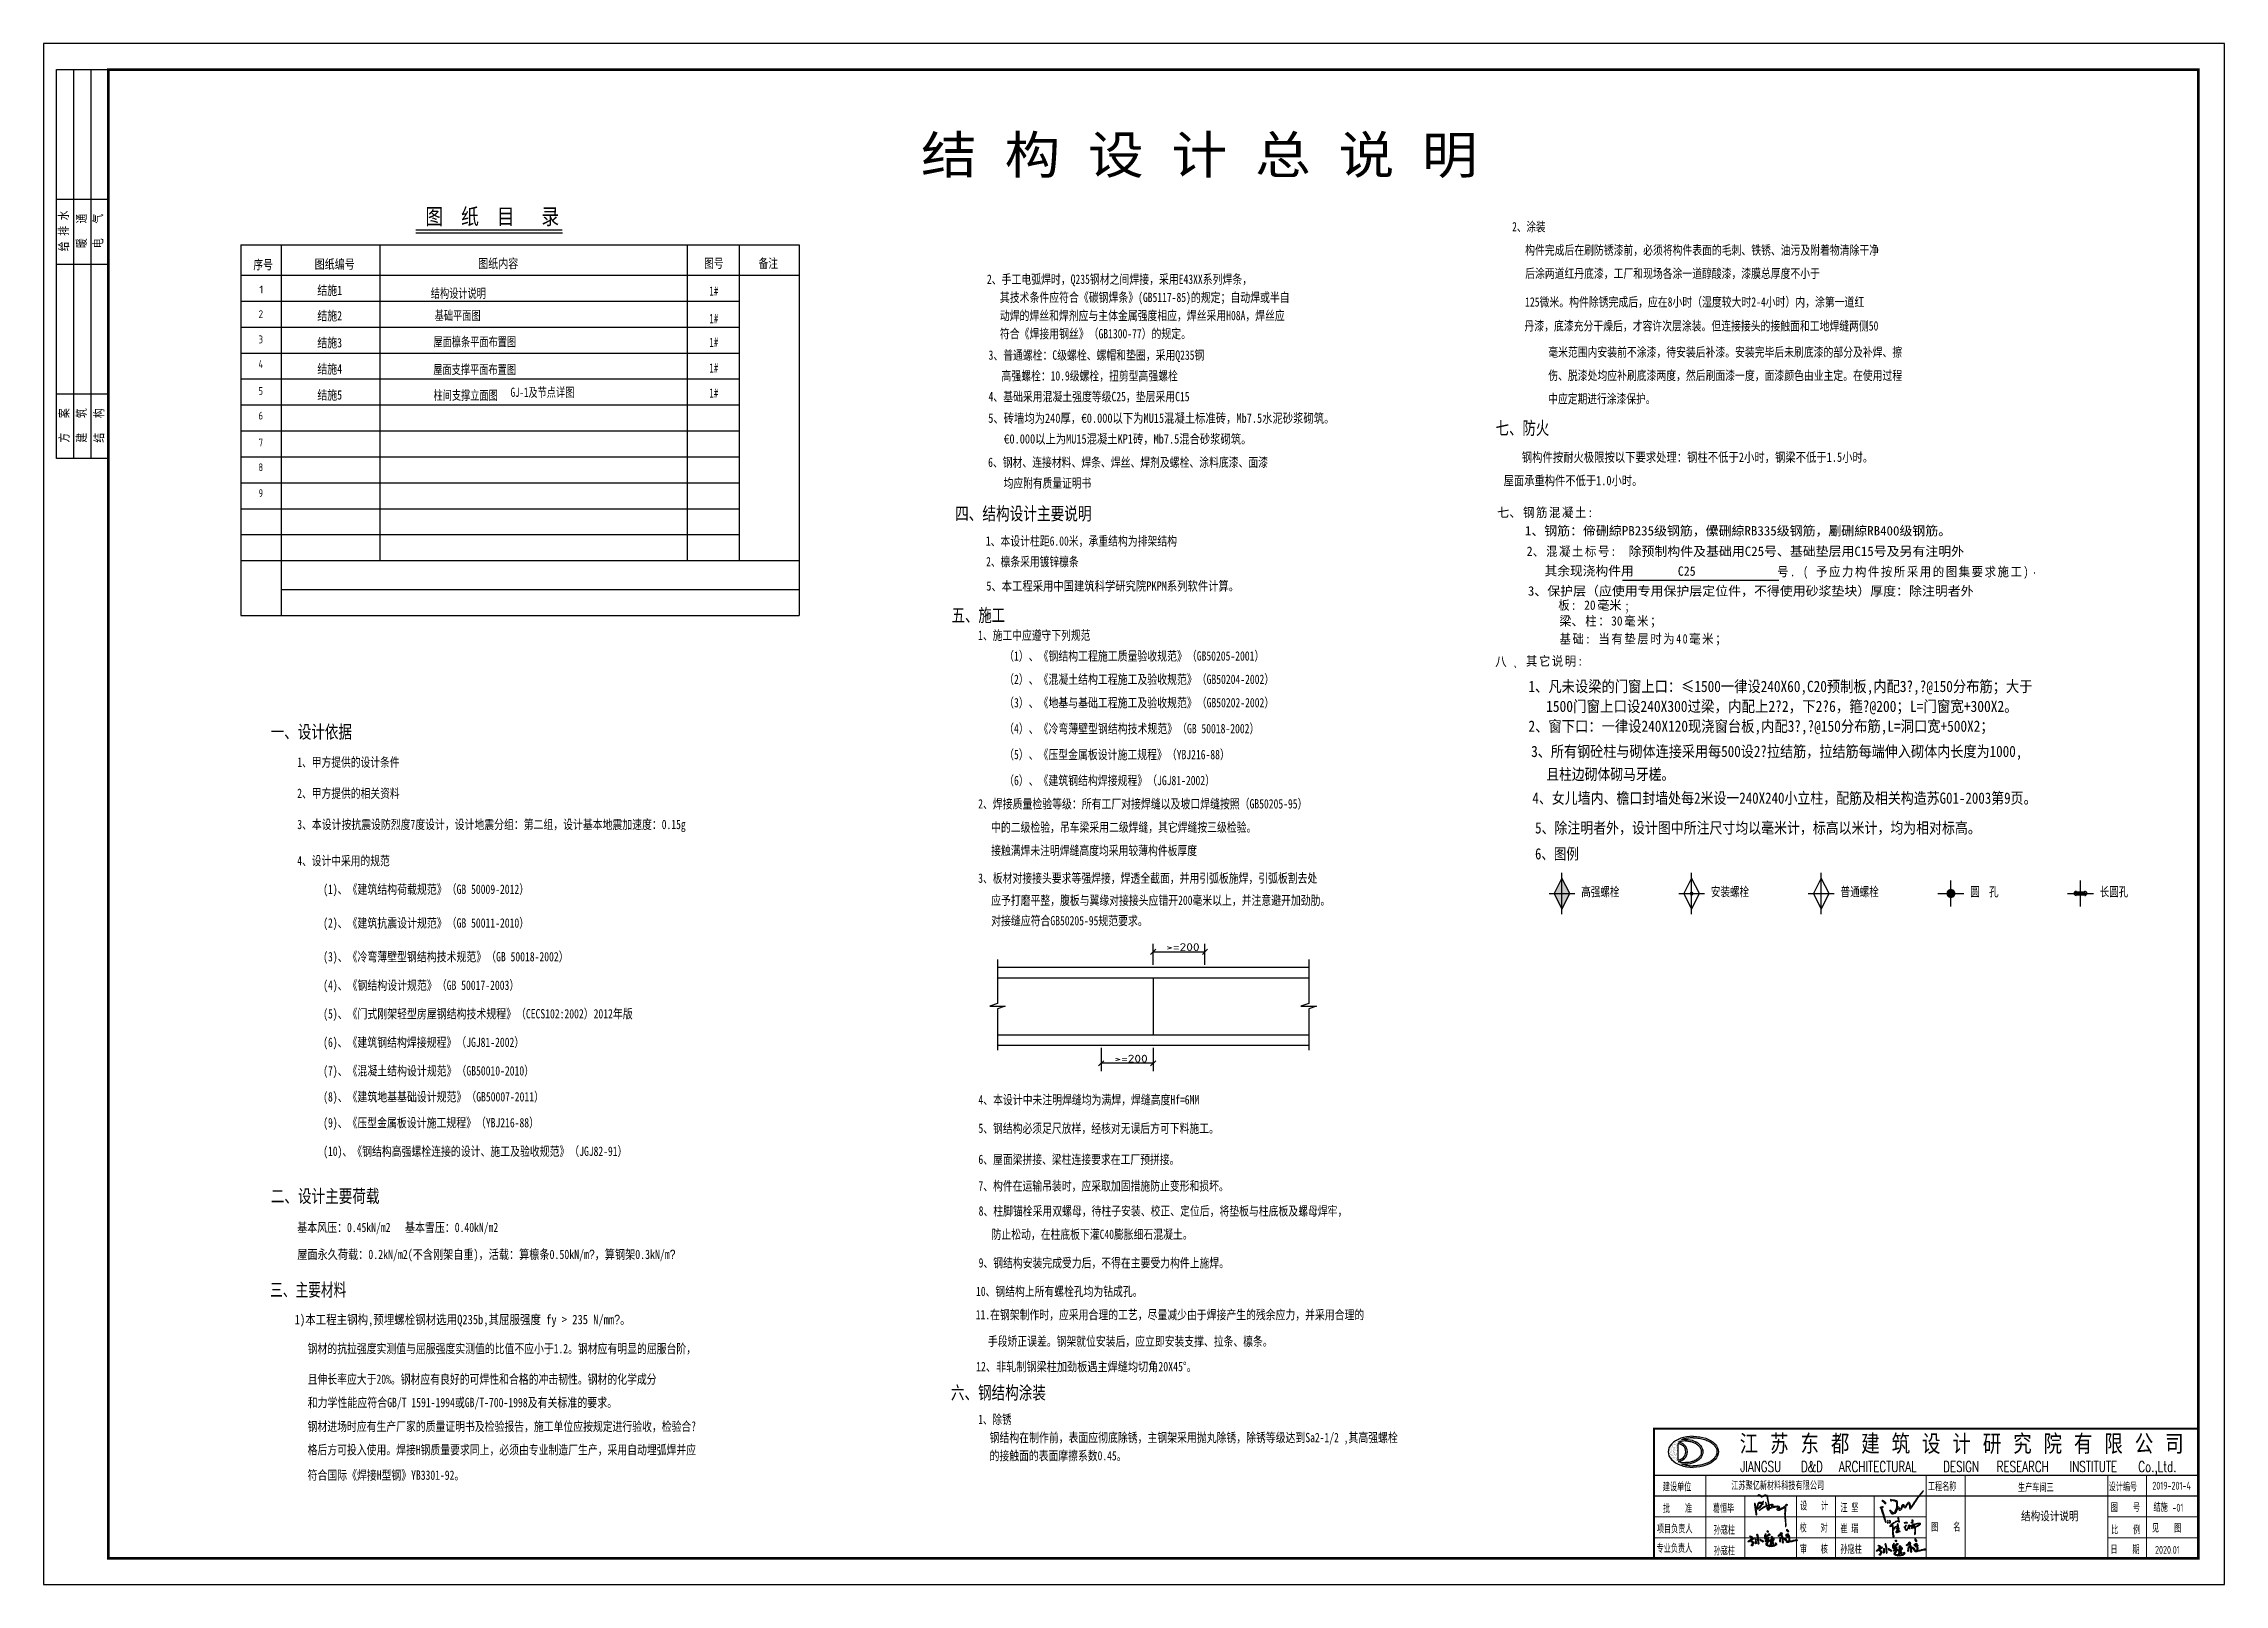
# Model space of a CAD drawing. Header units: millimetres. Extents: x 1442233 to 1526333, y -21810 to 275190.
# Drawn here: x 1442233 to 1526333, y 215790 to 275190 of the extents above; entities that cross this region are included whole.
import ezdxf
from ezdxf.enums import TextEntityAlignment as Align

# ---------------------------------------------------------------- set-up
doc = ezdxf.new("R2010")
doc.units = ezdxf.units.MM
doc.header["$LTSCALE"] = 1500
for name, color, linetype in [('1', 7, 'Continuous'), ('PUB_TITLE', 4, 'Continuous'), ('中文', 2, 'Continuous'), ('剖切索引粗线', 7, 'Continuous'), ('尺寸线及数字', 253, 'Continuous'), ('层0', 7, 'Continuous'), ('层10102', 7, 'Continuous'), ('层149384', 7, 'Continuous'), ('层15001', 7, 'Continuous'), ('层2', 7, 'Continuous'), ('层2048', 7, 'Continuous')]:
    doc.layers.add(name, color=color, linetype=linetype)
doc.layers.add('PUB_TEXT', color=7, linetype='Continuous', lineweight=15)
doc.styles.add('-黑体', font='simhei.ttf', dxfattribs={"width": 0.8})
doc.styles.add('_TCH_DIM', font='SIMPLEX', dxfattribs={"bigfont": 'GBCBIG'})
doc.styles.add('HZ', font='', dxfattribs={"width": 0.7, "height": 5})
doc.styles.get("Standard").update_dxf_attribs({"font": 'TSSDENG', "width": 0.75, "bigfont": 'TSSDCHN'})
doc.styles.get('HZ').set_extended_font_data('SimSun')

msp = doc.modelspace()

# ---------------------------------------------------------------- texts
at = {"layer": 'PUB_TEXT', "width": 0.7}
msp.add_text('-01', height=302.3, dxfattribs=at).set_placement((1524329, 218594))
at = {"layer": 'PUB_TEXT', "color": 6, "style": '-黑体', "width": 0.8}
msp.add_text('结构设计说明', height=330, dxfattribs=at).set_placement((1518490, 218257))
at = {"layer": '中文', "style": 'HZ'}
for s, height, width, p, p2 in [('序号', 361.3, 0.725833, (1450322, 266488), (1451072, 266488)), ('图纸编号', 361.3, 0.750027, (1452685, 266509), (1454235, 266509)), ('图纸内容', 361.3, 0.750027, (1458989, 266534), (1460539, 266534)), ('图号', 361.3, 0.725833, (1467704, 266544), (1468454, 266544)), ('备注', 361.3, 0.725833, (1469805, 266539), (1470555, 266539)), ('结施1', 361.3, 0.73551, (1452790, 265499), (1453740, 265499)), ('1#', 361.3, 0.677444, (1467904, 265469), (1468254, 265469)), ('结施2', 361.3, 0.73551, (1452790, 264519), (1453740, 264519)), ('1#', 361.3, 0.677444, (1467904, 264411), (1468254, 264411)), ('结施3', 361.3, 0.73551, (1452790, 263479), (1453740, 263479)), ('1#', 361.3, 0.677444, (1467904, 263491), (1468254, 263491)), ('结施4', 361.3, 0.73551, (1452790, 262469), (1453740, 262469)), ('1#', 361.3, 0.677444, (1467904, 262502), (1468254, 262502)), ('结施5', 361.3, 0.73551, (1452790, 261466), (1453740, 261466)), ('1#', 361.3, 0.677444, (1467904, 261536), (1468254, 261536)), ('钢', 361, 0.846805, (1499288, 256936), (1499725, 256936)), ('筋', 361, 0.846805, (1499788, 256936), (1500225, 256936)), ('凝', 361, 0.846805, (1500788, 256936), (1501225, 256936)), ('土', 361, 0.846805, (1501288, 256936), (1501725, 256936)), ('七、', 361.3, 0.907291, (1498288, 256936), (1499225, 256936)), ('1、钢筋：偙硎綡PB235级钢筋，儽硎綡RB335级钢筋，劚硎綡RB400级钢筋。', 361.25, 0.964111, (1499358, 256229), (1515796, 256229)), ('混', 361, 0.846805, (1500288, 256936), (1500725, 256936)), (':', 361, 0.725833, (1501788, 256936), (1501975, 256936)), ('2、', 361.3, 0.887129, (1499425, 255439), (1500113, 255439)), ('混', 361, 0.846805, (1500175, 255439), (1500613, 255439)), ('凝', 361, 0.846805, (1500675, 255439), (1501113, 255439)), ('土', 361, 0.846805, (1501175, 255439), (1501613, 255439)), ('标', 361, 0.846805, (1501675, 255439), (1502113, 255439)), ('号', 361, 0.846805, (1502175, 255439), (1502613, 255439)), (':', 361, 0.725833, (1502675, 255439), (1502863, 255439)), ('除预制构件及基础用C25号、基础垫层用C15号及另有注明外', 361.25, 0.963124, (1503357, 255439), (1516295, 255439)), ('其余现浇构件用', 361.3, 0.950495, (1500115, 254684), (1503553, 254684)), ('C25', 361.3, 0.887129, (1505255, 254673), (1505942, 254673)), ('号', 361, 0.846805, (1509088, 254654), (1509526, 254654)), ('(', 361, 0.725833, (1510088, 254654), (1510276, 254654)), ('予', 361, 0.846805, (1510588, 254654), (1511026, 254654)), ('应', 361, 0.846805, (1511088, 254654), (1511526, 254654)), ('力', 361, 0.846805, (1511588, 254654), (1512026, 254654)), ('构', 361, 0.846805, (1512088, 254654), (1512526, 254654)), ('件', 361, 0.846805, (1512588, 254654), (1513026, 254654)), ('按', 361, 0.846805, (1513088, 254654), (1513526, 254654)), ('所', 361, 0.846805, (1513588, 254654), (1514026, 254654)), ('采', 361, 0.846805, (1514088, 254654), (1514526, 254654)), ('用', 361, 0.846805, (1514588, 254654), (1515026, 254654)), ('的', 361, 0.846805, (1515088, 254654), (1515526, 254654)), ('图', 361, 0.846805, (1515588, 254654), (1516026, 254654)), ('集', 361, 0.846805, (1516088, 254654), (1516526, 254654)), ('要', 361, 0.846805, (1516588, 254654), (1517026, 254654)), ('求', 361, 0.846805, (1517088, 254654), (1517526, 254654)), ('施', 361, 0.846805, (1517588, 254654), (1518026, 254654)), ('工', 361, 0.846805, (1518088, 254654), (1518526, 254654)), (')', 361, 0.725833, (1518588, 254654), (1518776, 254654)), ('3、保护层（应使用专用保护层定位件，不得使用砂浆垫块）厚度：除注明者外', 361.25, 0.96427, (1499474, 253908), (1516661, 253908)), ('.', 361, 0.725833, (1509588, 254654), (1509776, 254654)), ('.', 361, 0.725833, (1518915, 254754), (1519102, 254754)), ('板', 361, 0.846805, (1500645, 253362), (1501083, 253362)), ('梁、', 361.3, 0.907291, (1500685, 252753), (1501623, 252753)), (':', 361, 0.725833, (1501145, 253362), (1501333, 253362)), ('20', 361.3, 0.846805, (1501645, 253362), (1502083, 253362)), ('柱', 361, 0.846805, (1501685, 252753), (1502123, 252753)), ('毫米', 361.3, 0.907291, (1502145, 253362), (1503083, 253362)), ('毫', 361, 0.846805, (1503185, 252753), (1503623, 252753)), ('；', 361, 0.592763, (1503219, 253292), (1503525, 253292)), ('米', 361, 0.846805, (1503685, 252753), (1504123, 252753)), ('基', 361, 0.846805, (1500694, 252063), (1501132, 252063)), ('础', 361, 0.846805, (1501194, 252063), (1501632, 252063)), (':', 361, 0.725833, (1501694, 252063), (1501882, 252063)), ('当', 361, 0.846805, (1502194, 252063), (1502632, 252063)), ('：', 361, 0.846805, (1502185, 252753), (1502623, 252753)), ('30', 361.3, 0.846805, (1502685, 252753), (1503123, 252753)), ('有', 361, 0.846805, (1502694, 252063), (1503132, 252063)), ('垫', 361, 0.846805, (1503194, 252063), (1503632, 252063)), ('层', 361, 0.846805, (1503694, 252063), (1504132, 252063)), ('时', 361, 0.846805, (1504194, 252063), (1504632, 252063)), ('；', 361, 0.846805, (1504185, 252753), (1504623, 252753)), ('为', 361, 0.846805, (1504694, 252063), (1505132, 252063)), ('4', 361, 0.725833, (1505194, 252063), (1505382, 252063)), ('0', 361, 0.725833, (1505444, 252063), (1505632, 252063)), ('毫', 361, 0.846805, (1505694, 252063), (1506132, 252063)), ('米', 361, 0.846805, (1506194, 252063), (1506632, 252063)), ('；', 361, 0.846805, (1506694, 252063), (1507132, 252063)), ('八', 361, 0.846805, (1498212, 251189), (1498650, 251189)), ('其', 361, 0.846805, (1499398, 251207), (1499835, 251207)), ('它', 361, 0.846805, (1499898, 251207), (1500335, 251207)), ('说', 361, 0.846805, (1500398, 251207), (1500835, 251207)), ('明', 361, 0.846805, (1500898, 251207), (1501335, 251207)), (':', 361, 0.725833, (1501398, 251207), (1501585, 251207)), ('`', 361, 0.725833, (1498898, 250807), (1499085, 250807)), ('1、凡未设梁的门窗上口：≤1500一律设240X60,C20预制板,内配3?,?@150分布筋；大于', 433.5, 0.825051, (1499496, 250192), (1518934, 250192)), ('1500门窗上口设240X300过梁，内配上2?2，下2?6，箍?@200；L=门窗宽+300X2。', 433.5, 0.838164, (1500175, 249424), (1518362, 249424)), ('2、窗下口：一律设240X120现浇窗台板,内配3?,?@150分布筋,L=洞口宽+500X2；', 433.5, 0.826643, (1499496, 248659), (1517434, 248659)), ('3、所有钢砼柱与砌体连接采用每500设2?拉结筋，拉结筋每端伸入砌体内长度为1000,', 433.5, 0.814545, (1499602, 247686), (1518539, 247686)), ('且柱边砌体砌马牙槎。', 433.5, 0.7964, (1500182, 246805), (1505119, 246805)), ('4、女儿墙内、檐口封墙处每2米设一240X240小立柱，配筋及相关构造苏G01-2003第9页。', 433.5, 0.803896, (1499648, 245886), (1519086, 245886)), ('5、除注明者外，设计图中所注尺寸均以毫米计，标高以米计，均为相对标高。', 433.5, 0.803559, (1499751, 244739), (1516938, 244739)), ('6、图例', 433.5, 0.777678, (1499751, 243739), (1501438, 243739)), ('高强螺栓', 361.3, 0.713357, (1501530, 242316), (1503004, 242316)), ('安装螺栓', 361.3, 0.713357, (1506530, 242316), (1508004, 242316)), ('普通螺栓', 361.3, 0.713357, (1511530, 242316), (1513004, 242316)), ('圆  孔', 361.3, 0.705702, (1516530, 242316), (1517623, 242316)), ('长圆孔', 361.3, 0.705702, (1521530, 242316), (1522623, 242316))]:
    msp.add_text(s, height=height, dxfattribs=dict(at, width=width)).set_placement(p, p2, align=Align.FIT)
at = {"layer": '中文'}
for s, width, p, p2 in [('1', 3.033333, (1450546, 265558), (1450721, 265558)), ('2', 1.083333, (1450521, 264610), (1450696, 264610)), ('3', 1.083333, (1450521, 263637), (1450696, 263637)), ('4', 1.011111, (1450521, 262687), (1450696, 262687)), ('5', 1.083333, (1450521, 261647), (1450696, 261647)), ('6', 1.166667, (1450521, 260697), (1450696, 260697)), ('7', 1.083333, (1450521, 259662), (1450696, 259662)), ('8', 1.083333, (1450521, 258707), (1450696, 258707)), ('9', 1.166667, (1450521, 257707), (1450696, 257707))]:
    msp.add_text(s, height=300, dxfattribs=dict(at, width=width)).set_placement(p, p2, align=Align.FIT)
at = {"layer": '中文', "style": 'HZ', "width": 0.7}
for s, p in [('屋面檩条平面布置图', (1457268, 263516)), ('屋面支撑平面布置图', (1457262, 262448)), ('柱间支撑立面图', (1457271, 261456)), ('GJ-1及节点详图', (1460241, 261570))]:
    msp.add_text(s, height=361.3, dxfattribs=at).set_placement(p)
at = {"layer": '层0', "style": 'HZ'}
for s, width, p, p2 in [('钢构件按耐火极限按以下要求处理：钢柱不低于2小时，钢梁不低于1.5小时。', 0.771375, (1499238, 259065), (1512788, 259065)), ('屋面承重构件不低于1.0小时。', 0.767053, (1498538, 258165), (1503888, 258165))]:
    msp.add_text(s, height=361.25, dxfattribs=dict(at, width=width)).set_placement(p, p2, align=Align.FIT)
at = {"layer": '层149384', "style": 'HZ'}
for s, height, width, p, p2 in [('结 构 设 计 总 说 明', 1445, 1.038775, (1476071, 270179), (1497539, 270179)), ('2、涂装', 361.3, 0.710063, (1498868, 267951), (1500152, 267951)), ('构件完成后在刷防锈漆前，必须将构件表面的毛刺、铁锈、油污及附着物清除干净', 361.25, 0.7338, (1499368, 267051), (1513016, 267051)), ('2、手工电弧焊时，Q235钢材之间焊接，采用E43XX系列焊条，', 361.25, 0.732968, (1478611, 265927), (1488835, 265927)), ('后涂两道红丹底漆，工厂和现场各涂一道醇酸漆，漆膜总厚度不小于', 361.25, 0.733289, (1499368, 266151), (1510734, 266151)), ('其技术条件应符合《碳钢焊条》(GB5117-85)的规定；自动焊或半自', 361.25, 0.733196, (1479111, 265227), (1490286, 265227)), ('动焊的焊丝和焊剂应与主体金属强度相应，焊丝采用H08A，焊丝应', 361.25, 0.733142, (1479111, 264527), (1490095, 264527)), ('125微米。构件除锈完成后，应在8小时（湿度较大时2-4小时）内，涂第一道红', 361.25, 0.733689, (1499368, 265051), (1512446, 265051)), ('符合《焊接用钢丝》（GB1300-77）的规定。', 361.25, 0.731595, (1479111, 263827), (1486481, 263827)), ('丹漆，底漆充分干燥后，才容许次层涂装。但连接接头的接触面和工地焊缝两侧50', 361.25, 0.73382, (1499341, 264129), (1512989, 264129)), ('3、普通螺栓：C级螺栓、螺帽和垫圈，采用Q235钢', 361.25, 0.732193, (1478673, 263002), (1486995, 263002)), ('毫米范围内安装前不涂漆，待安装后补漆。安装完毕后未刷底漆的部分及补焊、擦', 361.25, 0.7338, (1500259, 263118), (1513907, 263118)), ('高强螺栓：10.9级螺栓，扭剪型高强螺栓', 361.25, 0.731264, (1479173, 262202), (1485974, 262202)), ('伤、脱漆处均应补刷底漆两度，然后刷面漆一度，面漆颜色由业主定。在使用过程', 361.25, 0.7338, (1500259, 262218), (1513907, 262218)), ('4、基础采用混凝土强度等级C25，垫层采用C15', 361.25, 0.731888, (1478673, 261402), (1486425, 261402)), ('中应定期进行涂漆保护。', 361.25, 0.727989, (1500259, 261318), (1504396, 261318)), ('5、砖墙均为240厚，€0.000以下为MU15混凝土标准砖，Mb7.5水泥砂浆砌筑。', 361.25, 0.759989, (1478661, 260570), (1492011, 260570)), ('€0.000以上为MU15混凝土KP1砖，Mb7.5混合砂浆砌筑。', 361.25, 0.754471, (1479261, 259770), (1488811, 259770)), ('七、防火', 505.7, 0.713344, (1498231, 260115), (1500295, 260115)), ('6、钢材、连接材料、焊条、焊丝、焊剂及螺栓、涂料底漆、面漆', 361.25, 0.733148, (1478657, 258870), (1489452, 258870)), ('均应附有质量证明书', 361.3, 0.72609, (1479257, 258070), (1482633, 258070)), ('四、结构设计主要说明', 505.7, 0.727156, (1477384, 256819), (1482644, 256819)), ('1、本设计柱距6.00米，承重结构为排架结构', 361.25, 0.731639, (1478570, 255834), (1485941, 255834)), ('2、檩条采用镀锌檩条', 361.3, 0.726693, (1478582, 255038), (1482149, 255038)), ('5、本工程采用中国建筑科学研究院PKPM系列软件计算。', 361.25, 0.770271, (1478586, 254102), (1488336, 254102)), ('五、施工', 505.7, 0.713319, (1477250, 252900), (1479314, 252900)), ('1、施工中应遵守下列规范', 361.25, 0.728335, (1478274, 252202), (1482601, 252202)), ('（1）、《钢结构工程施工质量验收规范》（GB50205-2001）', 361.25, 0.732905, (1479274, 251402), (1489308, 251402)), ('（2）、《混凝土结构工程施工及验收规范》（GB50204-2002）', 361.25, 0.733031, (1479274, 250502), (1489689, 250502)), ('（3）、《地基与基础工程施工及验收规范》（GB50202-2002）', 361.25, 0.733031, (1479274, 249602), (1489689, 249602)), ('一、设计依据', 505.7, 0.721031, (1450992, 248405), (1454121, 248405)), ('（4）、《冷弯薄壁型钢结构技术规范》（GB 50018-2002）', 361.25, 0.732837, (1479274, 248602), (1489118, 248602)), ('1、甲方提供的设计条件', 361.25, 0.727574, (1452015, 247308), (1455962, 247308)), ('（5）、《压型金属板设计施工规程》（YBJ216-88）', 361.25, 0.732376, (1479274, 247602), (1487977, 247602)), ('2、甲方提供的相关资料', 361.25, 0.727574, (1452015, 246108), (1455962, 246108)), ('（6）、《建筑钢结构焊接规程》（JGJ81-2002）', 361.25, 0.732099, (1479274, 246602), (1487406, 246602)), ('2、焊接质量检验等级：所有工厂对接焊缝以及坡口焊缝按照（GB50205-95）', 361.25, 0.733589, (1478274, 245702), (1490971, 245702)), ('3、本设计按抗震设防烈度7度设计，设计地震分组：第二组，设计基本地震加速度：0.15g', 361.25, 0.734006, (1452015, 244908), (1466994, 244908)), ('中的二级检验，吊车梁采用二级焊缝，其它焊缝按三级检验。', 361.25, 0.73293, (1478774, 244802), (1488998, 244802)), ('4、设计中采用的规范', 361.3, 0.726648, (1452015, 243508), (1455582, 243508)), ('接触满焊未注明焊缝高度均采用较薄构件板厚度', 361.25, 0.731955, (1478774, 243902), (1486715, 243902)), ('3、板材对接接头要求等强焊接，焊透全截面，并用引弧板施焊，引弧板割去处', 361.25, 0.73367, (1478274, 242837), (1491351, 242837)), ('(1)、《建筑结构荷载规范》（GB 50009-2012）', 361.25, 0.731975, (1453015, 242408), (1460957, 242408)), ('应予打磨平整，腹板与翼缘对接接头应错开200毫米以上，并注意避开加劲肋。', 361.25, 0.73367, (1478774, 241984), (1491851, 241984)), ('(2)、《建筑抗震设计规范》（GB 50011-2010）', 361.25, 0.731975, (1453015, 241108), (1460957, 241108)), ('对接缝应符合GB50205-95规范要求。', 361.25, 0.730585, (1478774, 241198), (1484813, 241198)), ('(3)、《冷弯薄壁型钢结构技术规范》（GB 50018-2002）', 361.25, 0.732674, (1453015, 239808), (1462478, 239808)), ('(4)、《钢结构设计规范》（GB 50017-2003）', 361.25, 0.731755, (1453015, 238708), (1460576, 238708)), ('(5)、《门式刚架轻型房屋钢结构技术规程》（CECS102:2002）2012年版', 361.25, 0.733436, (1453015, 237608), (1464951, 237608)), ('(6)、《建筑钢结构焊接规程》（JGJ81-2002）', 361.25, 0.731869, (1453015, 236508), (1460766, 236508)), ('(7)、《混凝土结构设计规范》（GB50010-2010）', 361.25, 0.732076, (1453015, 235408), (1461147, 235408)), ('(8)、《建筑地基基础设计规范》（GB50007-2011）', 361.25, 0.732267, (1453015, 234408), (1461527, 234408)), ('4、本设计中未注明焊缝均为满焊，焊缝高度Hf=6MM', 361.25, 0.732226, (1478284, 234294), (1486795, 234294)), ('(9)、《压型金属板设计施工规程》（YBJ216-88）', 361.25, 0.732172, (1453015, 233408), (1461337, 233408)), ('5、钢结构必须足尺放样，经核对无误后方可下料施工。', 361.25, 0.73256, (1478284, 233194), (1487556, 233194)), ('(10)、《钢结构高强螺栓连接的设计、施工及验收规范》（JGJ82-91）', 361.25, 0.732526, (1453015, 232308), (1464747, 232308)), ('6、屋面梁拼接、梁柱连接要求在工厂预拼接。', 361.25, 0.731826, (1478284, 231994), (1486035, 231994)), ('7、构件在运输吊装时，应采取加固措施防止变形和损坏。', 361.25, 0.732708, (1478284, 230972), (1487937, 230972)), ('二、设计主要荷载', 505.7, 0.724866, (1450992, 230505), (1455186, 230505)), ('基本风压：0.45kN/m2   基本雪压：0.40kN/m2', 361.25, 0.731848, (1452015, 229372), (1459766, 229372)), ('8、柱脚锚栓采用双螺母，待柱子安装、校正、定位后，将垫板与柱底板及螺母焊牢，', 361.25, 0.733862, (1478292, 230006), (1492510, 230006)), ('防止松动，在柱底板下灌C40膨胀细石混凝土。', 361.25, 0.731888, (1478791, 229106), (1486543, 229106)), ('屋面永久荷载：0.2kN/m2(不含刚架自重)，活载：算檩条0.50kN/m\ue010，算钢架0.3kN/m\ue010', 361.25, 0.733123, (1452015, 228332), (1466597, 228332)), ('9、钢结构安装完成受力后，不得在主要受力构件上施焊。', 361.25, 0.732708, (1478292, 228006), (1487945, 228006)), ('三、主要材料', 505.7, 0.676868, (1450968, 226892), (1453906, 226892)), ('10、钢结构上所有螺栓孔均为钻成孔。', 361.25, 0.730903, (1478192, 226906), (1484611, 226906)), ('1)本工程主钢构,预埋螺栓钢材选用Q235b,其屈服强度 fy > 235 N/mm\ue010。', 361.25, 0.771243, (1451918, 225821), (1464868, 225821)), ('11.在钢架制作时，应采用合理的工艺，尽量减少由于焊接产生的残余应力，并采用合理的', 361.25, 0.734048, (1478180, 226006), (1493160, 226006)), ('手段矫正误差。钢架就位安装后，应立即安装支撑、拉条、檩条。', 361.25, 0.733142, (1478648, 224983), (1489632, 224983)), ('钢材的抗拉强度实测值与屈服强度实测值的比值不应小于1.2。钢材应有明显的屈服台阶，', 361.25, 0.733986, (1452415, 224700), (1467394, 224700)), ('且伸长率应大于20%。钢材应有良好的可焊性和合格的冲击韧性。钢材的化学成分', 361.25, 0.733723, (1452415, 223521), (1465872, 223521)), ('12、非轧制钢梁柱加劲板遇主焊缝均切角20X45°。', 361.25, 0.732226, (1478192, 224006), (1486703, 224006)), ('和力学性能应符合GB/T 1591-1994或GB/T-700-1998及有关标准的要求。', 361.25, 0.733394, (1452415, 222621), (1464350, 222621)), ('六、钢结构涂装', 505.7, 0.723214, (1477222, 222927), (1480884, 222927)), ('钢材进场时应有生产厂家的质量证明书及检验报告，施工单位应按规定进行验收，检验合?', 361.25, 0.733986, (1452415, 221700), (1467394, 221700)), ('1、除锈', 361.3, 0.71009, (1478278, 221972), (1479562, 221972)), ('格后方可投入使用。焊接H钢质量要求同上，必须由专业制造厂生产，采用自动埋弧焊并应', 361.25, 0.733986, (1452415, 220800), (1467394, 220800)), ('钢结构在制作前，表面应彻底除锈，主钢架采用抛丸除锈，除锈等级达到Sa2-1/2 ,其高强螺栓', 361.25, 0.734159, (1478715, 221270), (1494456, 221270)), ('的接触面的表面摩擦系数0.45。', 361.25, 0.729802, (1478715, 220570), (1483994, 220570)), ('符合国际《焊接H型钢》YB3301-92。', 361.25, 0.730562, (1452415, 219821), (1458454, 219821))]:
    msp.add_text(s, height=height, dxfattribs=dict(at, width=width)).set_placement(p, p2, align=Align.FIT)
at = {"layer": '层149384', "width": 1.110924}
for p, p2 in [((1485531, 240208), (1486813, 240208)), ((1483531, 235908), (1484813, 235908))]:
    msp.add_text('>=200', height=300, dxfattribs=at).set_placement(p, p2, align=Align.FIT)
at = {"layer": '层2', "style": 'HZ', "width": 0.7}
for s, p in [('结构设计说明', (1457165, 265388)), ('基础平面图', (1457315, 264530))]:
    msp.add_text(s, height=361.3, dxfattribs=at).set_placement(p)
at = {"layer": '层2048', "style": 'HZ', "width": 0.783709}
msp.add_text('图  纸  目   录', height=614.13, dxfattribs=at).set_placement((1456954, 268219), (1462116, 268219), align=Align.FIT)

# ---------------------------------------------------------------- blocks, each defined once
blk = doc.blocks.new('1234')
at = {"layer": 'PUB_TEXT'}
h = blk.add_hatch(color=256, dxfattribs=at)
h.paths.add_polyline_path([(1896730, 782427), (1896732, 782431), (1896733, 782438), (1896732, 782444), (1896733, 782454), (1896733, 782457), (1896733, 782459), (1896733, 782465), (1896733, 782470), (1896732, 782477), (1896732, 782483), (1896732, 782490), (1896732, 782495), (1896732, 782499), (1896732, 782506), (1896732, 782514), (1896732, 782522), (1896730, 782528), (1896728, 782533), (1896728, 782540), (1896728, 782546), (1896728, 782551), (1896726, 782558), (1896725, 782564), (1896725, 782573), (1896723, 782578), (1896721, 782585), (1896721, 782589), (1896720, 782596), (1896717, 782601), (1896715, 782604), (1896713, 782609), (1896710, 782614), (1896707, 782618), (1896701, 782620), (1896697, 782623), (1896691, 782625), (1896686, 782628), (1896672, 782632), (1896662, 782632), (1896656, 782633), (1896647, 782636), (1896645, 782637), (1896642, 782639), (1896638, 782640), (1896629, 782641), (1896621, 782642), (1896613, 782643), (1896607, 782644), (1896603, 782648), (1896600, 782649), (1896598, 782650), (1896595, 782651), (1896591, 782652), (1896589, 782652), (1896581, 782652), (1896576, 782652), (1896570, 782652), (1896563, 782655), (1896560, 782656), (1896553, 782658), (1896545, 782658), (1896543, 782657), (1896530, 782656), (1896525, 782656), (1896518, 782656), (1896511, 782656), (1896503, 782656), (1896495, 782657), (1896490, 782660), (1896489, 782662), (1896485, 782665), (1896478, 782670), (1896475, 782671), (1896467, 782674), (1896460, 782672), (1896458, 782669), (1896456, 782667), (1896453, 782665), (1896453, 782663), (1896453, 782660), (1896452, 782660), (1896452, 782658), (1896452, 782656), (1896453, 782655), (1896454, 782654), (1896455, 782652), (1896456, 782651), (1896457, 782649), (1896461, 782644), (1896462, 782640), (1896463, 782637), (1896464, 782633), (1896466, 782628), (1896468, 782626), (1896469, 782624), (1896472, 782618), (1896474, 782616), (1896475, 782613), (1896476, 782611), (1896476, 782609), (1896476, 782607), (1896476, 782605), (1896476, 782602), (1896477, 782599), (1896478, 782597), (1896480, 782597), (1896482, 782597), (1896483, 782597), (1896489, 782600), (1896490, 782603), (1896491, 782604), (1896495, 782607), (1896496, 782608), (1896497, 782612), (1896500, 782614), (1896502, 782616), (1896504, 782618), (1896507, 782620), (1896510, 782622), (1896511, 782623), (1896516, 782624), (1896517, 782624), (1896519, 782625), (1896523, 782625), (1896525, 782624), (1896532, 782624), (1896534, 782624), (1896541, 782624), (1896545, 782624), (1896549, 782624), (1896551, 782623), (1896555, 782621), (1896558, 782621), (1896559, 782621), (1896564, 782621), (1896568, 782620), (1896569, 782620), (1896575, 782618), (1896576, 782618), (1896578, 782617), (1896579, 782616), (1896580, 782616), (1896582, 782615), (1896584, 782615), (1896586, 782614), (1896589, 782613), (1896599, 782611), (1896601, 782611), (1896604, 782610), (1896608, 782608), (1896614, 782606), (1896616, 782606), (1896618, 782605), (1896621, 782604), (1896622, 782603), (1896624, 782602), (1896629, 782600), (1896631, 782601), (1896632, 782600), (1896633, 782600), (1896634, 782599), (1896635, 782598), (1896642, 782596), (1896649, 782595), (1896653, 782594), (1896658, 782589), (1896663, 782587), (1896665, 782586), (1896666, 782585), (1896668, 782584), (1896673, 782582), (1896673, 782579), (1896673, 782577), (1896676, 782573), (1896678, 782570), (1896680, 782567), (1896680, 782565), (1896681, 782562), (1896683, 782560), (1896682, 782557), (1896682, 782555), (1896684, 782551), (1896684, 782548), (1896684, 782543), (1896684, 782539), (1896686, 782534), (1896686, 782530), (1896686, 782526), (1896690, 782526), (1896692, 782524), (1896692, 782520), (1896692, 782517), (1896692, 782514), (1896693, 782509), (1896693, 782505), (1896693, 782498), (1896694, 782491), (1896695, 782487), (1896697, 782475), (1896697, 782469), (1896696, 782462), (1896696, 782459), (1896695, 782452), (1896693, 782443), (1896693, 782440), (1896693, 782434), (1896693, 782429), (1896693, 782424), (1896692, 782416), (1896689, 782412), (1896689, 782410), (1896689, 782406), (1896691, 782403), (1896692, 782398), (1896692, 782396), (1896689, 782390), (1896689, 782388), (1896689, 782385), (1896688, 782377), (1896688, 782370), (1896688, 782366), (1896686, 782361), (1896686, 782358), (1896685, 782355), (1896685, 782351), (1896684, 782345), (1896682, 782343), (1896680, 782339), (1896679, 782333), (1896679, 782328), (1896679, 782324), (1896676, 782319), (1896672, 782312), (1896671, 782309), (1896669, 782305), (1896669, 782302), (1896669, 782298), (1896668, 782295), (1896665, 782291), (1896662, 782287), (1896659, 782283), (1896656, 782279), (1896656, 782275), (1896656, 782270), (1896655, 782266), (1896651, 782259), (1896647, 782256), (1896646, 782251), (1896643, 782245), (1896642, 782242), (1896638, 782237), (1896635, 782234), (1896633, 782230), (1896633, 782222), (1896634, 782217), (1896630, 782210), (1896629, 782205), (1896625, 782199), (1896622, 782195), (1896620, 782192), (1896619, 782187), (1896616, 782185), (1896612, 782183), (1896609, 782180), (1896606, 782175), (1896603, 782168), (1896600, 782162), (1896594, 782159), (1896585, 782158), (1896580, 782158), (1896577, 782162), (1896567, 782165), (1896562, 782167), (1896549, 782170), (1896546, 782176), (1896540, 782181), (1896534, 782181), (1896530, 782187), (1896529, 782192), (1896525, 782195), (1896521, 782197), (1896517, 782200), (1896512, 782202), (1896509, 782207), (1896502, 782212), (1896497, 782214), (1896492, 782217), (1896489, 782219), (1896488, 782223), (1896484, 782228), (1896481, 782231), (1896476, 782235), (1896474, 782238), (1896470, 782244), (1896465, 782249), (1896462, 782250), (1896458, 782251), (1896454, 782251), (1896450, 782251), (1896446, 782251), (1896440, 782251), (1896434, 782251), (1896431, 782250), (1896428, 782249), (1896426, 782247), (1896424, 782244), (1896423, 782240), (1896421, 782236), (1896423, 782231), (1896424, 782229), (1896426, 782229), (1896431, 782221), (1896432, 782219), (1896435, 782215), (1896440, 782210), (1896442, 782205), (1896444, 782201), (1896448, 782196), (1896449, 782193), (1896455, 782190), (1896456, 782186), (1896458, 782184), (1896463, 782174), (1896465, 782165), (1896467, 782156), (1896475, 782144), (1896484, 782135), (1896486, 782132), (1896490, 782124), (1896501, 782113), (1896504, 782110), (1896511, 782107), (1896515, 782105), (1896518, 782100), (1896531, 782094), (1896540, 782094), (1896550, 782096), (1896558, 782099), (1896563, 782104), (1896565, 782107), (1896570, 782109), (1896587, 782111), (1896591, 782116), (1896594, 782118), (1896597, 782121), (1896612, 782121), (1896618, 782121), (1896625, 782121), (1896641, 782125), (1896645, 782128), (1896652, 782137), (1896654, 782145), (1896654, 782155), (1896664, 782161), (1896666, 782163), (1896671, 782166), (1896676, 782171), (1896684, 782178), (1896683, 782183), (1896683, 782190), (1896687, 782194), (1896690, 782200), (1896693, 782205), (1896694, 782213), (1896697, 782225), (1896699, 782232), (1896703, 782240), (1896707, 782245), (1896710, 782247), (1896712, 782250), (1896715, 782257), (1896715, 782262), (1896720, 782267), (1896724, 782269), (1896725, 782274), (1896726, 782283), (1896728, 782287), (1896728, 782291), (1896730, 782295), (1896732, 782299), (1896735, 782300), (1896736, 782305), (1896736, 782309), (1896739, 782318), (1896745, 782324), (1896752, 782326), (1896755, 782323), (1896757, 782321), (1896760, 782317), (1896764, 782312), (1896764, 782306), (1896765, 782303), (1896771, 782295), (1896774, 782293), (1896776, 782287), (1896776, 782283), (1896778, 782279), (1896784, 782271), (1896786, 782269), (1896787, 782264), (1896791, 782259), (1896793, 782256), (1896796, 782252), (1896807, 782247), (1896816, 782247), (1896819, 782247), (1896822, 782246), (1896829, 782247), (1896831, 782248), (1896834, 782249), (1896843, 782252), (1896847, 782256), (1896852, 782259), (1896854, 782261), (1896856, 782263), (1896860, 782267), (1896863, 782273), (1896870, 782279), (1896873, 782281), (1896878, 782285), (1896880, 782288), (1896880, 782293), (1896881, 782296), (1896886, 782299), (1896889, 782301), (1896889, 782307), (1896889, 782314), (1896889, 782317), (1896892, 782322), (1896901, 782329), (1896902, 782334), (1896903, 782339), (1896904, 782342), (1896907, 782345), (1896910, 782352), (1896911, 782358), (1896912, 782364), (1896917, 782370), (1896923, 782378), (1896923, 782382), (1896924, 782388), (1896924, 782392), (1896924, 782395), (1896924, 782398), (1896924, 782403), (1896927, 782412), (1896927, 782416), (1896929, 782420), (1896931, 782423), (1896933, 782427), (1896936, 782429), (1896945, 782430), (1896948, 782428), (1896955, 782422), (1896957, 782419), (1896959, 782411), (1896959, 782405), (1896963, 782395), (1896965, 782386), (1896967, 782380), (1896971, 782372), (1896974, 782366), (1896978, 782360), (1896982, 782355), (1896985, 782353), (1896995, 782346), (1897001, 782344), (1897009, 782343), (1897018, 782341), (1897021, 782341), (1897023, 782342), (1897028, 782345), (1897030, 782346), (1897037, 782347), (1897046, 782353), (1897049, 782357), (1897049, 782362), (1897050, 782365), (1897055, 782370), (1897062, 782375), (1897064, 782381), (1897064, 782387), (1897070, 782394), (1897074, 782398), (1897076, 782402), (1897078, 782412), (1897079, 782417), (1897081, 782423), (1897085, 782426), (1897089, 782429), (1897091, 782430), (1897093, 782433), (1897094, 782436), (1897094, 782440), (1897097, 782442), (1897099, 782442), (1897101, 782444), (1897104, 782448), (1897104, 782452), (1897107, 782456), (1897112, 782460), (1897114, 782463), (1897114, 782465), (1897114, 782467), (1897117, 782469), (1897120, 782472), (1897122, 782475), (1897122, 782478), (1897124, 782480), (1897127, 782483), (1897131, 782485), (1897133, 782490), (1897135, 782494), (1897137, 782497), (1897138, 782498), (1897139, 782501), (1897140, 782504), (1897144, 782507), (1897147, 782508), (1897149, 782509), (1897151, 782510), (1897154, 782510), (1897156, 782510), (1897161, 782509), (1897163, 782508), (1897166, 782506), (1897168, 782502), (1897169, 782498), (1897171, 782495), (1897171, 782491), (1897173, 782487), (1897173, 782485), (1897174, 782481), (1897176, 782477), (1897177, 782475), (1897177, 782474), (1897177, 782470), (1897177, 782468), (1897177, 782464), (1897178, 782462), (1897180, 782456), (1897181, 782451), (1897182, 782446), (1897182, 782442), (1897183, 782439), (1897184, 782437), (1897186, 782432), (1897186, 782431), (1897186, 782427), (1897186, 782425), (1897187, 782422), (1897188, 782419), (1897190, 782413), (1897190, 782411), (1897190, 782408), (1897191, 782406), (1897191, 782402), (1897192, 782397), (1897192, 782393), (1897193, 782389), (1897194, 782387), (1897194, 782381), (1897195, 782378), (1897196, 782375), (1897196, 782369), (1897196, 782364), (1897196, 782360), (1897196, 782358), (1897197, 782354), (1897197, 782349), (1897195, 782347), (1897196, 782343), (1897196, 782341), (1897196, 782336), (1897196, 782333), (1897198, 782329), (1897198, 782325), (1897198, 782321), (1897199, 782318), (1897201, 782316), (1897202, 782313), (1897204, 782309), (1897206, 782303), (1897207, 782300), (1897214, 782298), (1897219, 782297), (1897224, 782299), (1897225, 782300), (1897231, 782302), (1897233, 782302), (1897236, 782306), (1897243, 782311), (1897244, 782314), (1897246, 782319), (1897252, 782323), (1897253, 782329), (1897260, 782334), (1897261, 782336), (1897261, 782340), (1897262, 782342), (1897265, 782344), (1897266, 782348), (1897268, 782350), (1897273, 782353), (1897273, 782356), (1897276, 782359), (1897278, 782360), (1897280, 782362), (1897281, 782366), (1897283, 782370), (1897285, 782372), (1897287, 782373), (1897289, 782375), (1897290, 782379), (1897291, 782382), (1897294, 782386), (1897300, 782394), (1897301, 782396), (1897301, 782398), (1897304, 782401), (1897306, 782403), (1897308, 782405), (1897309, 782407), (1897311, 782409), (1897315, 782411), (1897315, 782413), (1897317, 782416), (1897320, 782418), (1897320, 782419), (1897320, 782422), (1897322, 782426), (1897324, 782429), (1897325, 782431), (1897330, 782435), (1897333, 782437), (1897335, 782440), (1897338, 782446), (1897344, 782450), (1897344, 782460), (1897345, 782465), (1897353, 782473), (1897354, 782474), (1897356, 782482), (1897360, 782487), (1897368, 782492), (1897369, 782498), (1897369, 782500), (1897373, 782503), (1897377, 782506), (1897378, 782510), (1897380, 782516), (1897382, 782520), (1897385, 782528), (1897388, 782532), (1897391, 782535), (1897398, 782541), (1897399, 782545), (1897401, 782549), (1897404, 782551), (1897406, 782553), (1897409, 782555), (1897410, 782559), (1897411, 782562), (1897414, 782565), (1897415, 782568), (1897416, 782569), (1897417, 782571), (1897419, 782573), (1897421, 782577), (1897424, 782579), (1897426, 782582), (1897430, 782584), (1897431, 782592), (1897434, 782596), (1897436, 782601), (1897436, 782603), (1897439, 782606), (1897444, 782611), (1897446, 782614), (1897447, 782618), (1897448, 782620), (1897453, 782623), (1897455, 782625), (1897459, 782629), (1897459, 782631), (1897460, 782634), (1897462, 782636), (1897464, 782640), (1897466, 782642), (1897466, 782645), (1897467, 782648), (1897469, 782649), (1897471, 782650), (1897475, 782653), (1897477, 782657), (1897478, 782663), (1897481, 782665), (1897482, 782666), (1897483, 782668), (1897484, 782670), (1897487, 782674), (1897489, 782676), (1897491, 782679), (1897493, 782682), (1897495, 782685), (1897496, 782689), (1897499, 782693), (1897502, 782695), (1897504, 782699), (1897506, 782701), (1897507, 782703), (1897510, 782706), (1897513, 782710), (1897514, 782715), (1897516, 782723), (1897517, 782726), (1897520, 782731), (1897523, 782735), (1897525, 782739), (1897529, 782740), (1897532, 782746), (1897533, 782750), (1897536, 782752), (1897538, 782753), (1897544, 782757), (1897545, 782760), (1897547, 782764), (1897550, 782766), (1897554, 782769), (1897557, 782773), (1897561, 782778), (1897563, 782783), (1897568, 782786), (1897570, 782788), (1897572, 782791), (1897573, 782793), (1897578, 782798), (1897579, 782802), (1897579, 782806), (1897588, 782812), (1897589, 782815), (1897594, 782820), (1897595, 782822), (1897597, 782826), (1897601, 782829), (1897603, 782831), (1897606, 782835), (1897608, 782839), (1897608, 782843), (1897610, 782847), (1897612, 782849), (1897616, 782852), (1897617, 782854), (1897619, 782857), (1897621, 782861), (1897622, 782862), (1897628, 782866), (1897630, 782868), (1897633, 782870), (1897634, 782871), (1897637, 782874), (1897639, 782875), (1897642, 782880), (1897642, 782883), (1897644, 782886), (1897645, 782888), (1897648, 782891), (1897653, 782895), (1897654, 782899), (1897655, 782901), (1897659, 782903), (1897659, 782905), (1897660, 782908), (1897664, 782912), (1897667, 782915), (1897669, 782915), (1897673, 782919), (1897672, 782921), (1897673, 782922), (1897675, 782925), (1897679, 782928), (1897682, 782932), (1897685, 782935), (1897687, 782938), (1897689, 782943), (1897691, 782946), (1897693, 782949), (1897696, 782951), (1897702, 782957), (1897702, 782960), (1897704, 782964), (1897705, 782967), (1897708, 782970), (1897709, 782973), (1897712, 782974), (1897714, 782978), (1897716, 782982), (1897718, 782984), (1897720, 782987), (1897721, 782990), (1897725, 782993), (1897725, 782995), (1897725, 782997), (1897723, 783001), (1897723, 783003), (1897721, 783004), (1897717, 783004), (1897714, 783004), (1897711, 783004), (1897708, 783003), (1897707, 783000), (1897704, 782996), (1897703, 782993), (1897702, 782992), (1897700, 782989), (1897697, 782987), (1897696, 782985), (1897696, 782983), (1897694, 782980), (1897692, 782978), (1897691, 782976), (1897690, 782974), (1897688, 782971), (1897687, 782969), (1897685, 782966), (1897684, 782965), (1897682, 782962), (1897680, 782960), (1897677, 782956), (1897675, 782954), (1897673, 782951), (1897669, 782945), (1897666, 782941), (1897664, 782939), (1897661, 782937), (1897658, 782935), (1897657, 782934), (1897655, 782931), (1897653, 782930), (1897652, 782926), (1897648, 782922), (1897646, 782921), (1897644, 782919), (1897643, 782918), (1897641, 782914), (1897639, 782912), (1897637, 782910), (1897635, 782908), (1897633, 782906), (1897633, 782903), (1897631, 782900), (1897630, 782898), (1897626, 782896), (1897624, 782893), (1897624, 782892), (1897623, 782890), (1897620, 782888), (1897616, 782885), (1897614, 782884), (1897612, 782880), (1897611, 782878), (1897607, 782874), (1897604, 782871), (1897603, 782868), (1897601, 782865), (1897599, 782863), (1897597, 782862), (1897595, 782859), (1897594, 782857), (1897592, 782855), (1897591, 782854), (1897588, 782852), (1897585, 782850), (1897583, 782848), (1897580, 782847), (1897579, 782845), (1897577, 782843), (1897574, 782839), (1897571, 782838), (1897569, 782835), (1897567, 782832), (1897565, 782829), (1897564, 782827), (1897563, 782823), (1897561, 782821), (1897560, 782818), (1897559, 782815), (1897557, 782812), (1897555, 782810), (1897554, 782808), (1897551, 782806), (1897552, 782805), (1897543, 782799), (1897546, 782798), (1897545, 782796), (1897543, 782793), (1897542, 782791), (1897540, 782789), (1897538, 782787), (1897536, 782784), (1897533, 782780), (1897530, 782776), (1897528, 782773), (1897527, 782769), (1897525, 782768), (1897522, 782764), (1897518, 782762), (1897517, 782760), (1897513, 782757), (1897509, 782755), (1897506, 782751), (1897505, 782749), (1897504, 782748), (1897502, 782744), (1897498, 782739), (1897497, 782738), (1897496, 782735), (1897495, 782731), (1897493, 782730), (1897492, 782728), (1897489, 782726), (1897484, 782721), (1897482, 782720), (1897480, 782718), (1897472, 782713), (1897470, 782711), (1897468, 782708), (1897467, 782705), (1897467, 782703), (1897464, 782700), (1897462, 782697), (1897460, 782694), (1897459, 782692), (1897457, 782689), (1897457, 782686), (1897454, 782683), (1897453, 782679), (1897452, 782676), (1897448, 782672), (1897445, 782668), (1897443, 782665), (1897442, 782662), (1897440, 782658), (1897437, 782656), (1897435, 782651), (1897432, 782648), (1897430, 782645), (1897429, 782643), (1897429, 782640), (1897425, 782637), (1897421, 782632), (1897421, 782630), (1897420, 782628), (1897419, 782625), (1897417, 782623), (1897413, 782619), (1897412, 782618), (1897406, 782610), (1897405, 782607), (1897403, 782605), (1897401, 782604), (1897401, 782602), (1897397, 782600), (1897396, 782598), (1897394, 782594), (1897390, 782591), (1897388, 782589), (1897387, 782587), (1897384, 782582), (1897382, 782580), (1897381, 782578), (1897379, 782576), (1897377, 782571), (1897376, 782569), (1897376, 782567), (1897374, 782564), (1897372, 782562), (1897370, 782558), (1897369, 782555), (1897366, 782552), (1897365, 782549), (1897358, 782546), (1897358, 782544), (1897357, 782539), (1897355, 782534), (1897351, 782531), (1897349, 782530), (1897348, 782525), (1897348, 782523), (1897347, 782521), (1897345, 782517), (1897343, 782515), (1897340, 782510), (1897338, 782507), (1897337, 782504), (1897335, 782502), (1897332, 782499), (1897330, 782497), (1897328, 782495), (1897326, 782492), (1897325, 782489), (1897322, 782487), (1897319, 782485), (1897318, 782483), (1897315, 782477), (1897312, 782472), (1897309, 782468), (1897305, 782466), (1897303, 782461), (1897303, 782459), (1897303, 782457), (1897302, 782453), (1897300, 782449), (1897298, 782447), (1897297, 782445), (1897293, 782439), (1897292, 782438), (1897290, 782435), (1897289, 782433), (1897288, 782433), (1897286, 782431), (1897284, 782428), (1897282, 782427), (1897280, 782424), (1897279, 782423), (1897277, 782421), (1897274, 782416), (1897272, 782411), (1897270, 782409), (1897268, 782406), (1897266, 782404), (1897264, 782401), (1897264, 782398), (1897261, 782393), (1897259, 782388), (1897254, 782384), (1897251, 782381), (1897247, 782377), (1897246, 782375), (1897245, 782374), (1897243, 782372), (1897243, 782369), (1897241, 782365), (1897239, 782363), (1897239, 782361), (1897238, 782354), (1897237, 782352), (1897236, 782357), (1897236, 782363), (1897236, 782368), (1897234, 782373), (1897234, 782377), (1897234, 782382), (1897234, 782387), (1897232, 782391), (1897230, 782393), (1897230, 782397), (1897230, 782400), (1897230, 782404), (1897229, 782410), (1897228, 782414), (1897228, 782419), (1897228, 782422), (1897228, 782426), (1897227, 782429), (1897227, 782433), (1897227, 782438), (1897225, 782440), (1897225, 782441), (1897225, 782448), (1897223, 782452), (1897221, 782458), (1897221, 782463), (1897220, 782467), (1897219, 782470), (1897218, 782474), (1897216, 782481), (1897215, 782484), (1897215, 782488), (1897215, 782492), (1897214, 782495), (1897213, 782499), (1897211, 782502), (1897208, 782510), (1897207, 782512), (1897203, 782519), (1897201, 782525), (1897200, 782528), (1897198, 782532), (1897197, 782534), (1897195, 782537), (1897193, 782541), (1897192, 782544), (1897190, 782546), (1897188, 782550), (1897185, 782553), (1897180, 782556), (1897176, 782561), (1897172, 782563), (1897171, 782563), (1897167, 782562), (1897157, 782563), (1897152, 782562), (1897149, 782562), (1897144, 782561), (1897142, 782560), (1897140, 782558), (1897137, 782554), (1897134, 782548), (1897130, 782544), (1897128, 782540), (1897124, 782536), (1897122, 782533), (1897119, 782528), (1897119, 782527), (1897117, 782524), (1897115, 782521), (1897113, 782519), (1897112, 782517), (1897109, 782513), (1897106, 782511), (1897104, 782509), (1897104, 782506), (1897102, 782503), (1897101, 782498), (1897098, 782494), (1897095, 782489), (1897088, 782485), (1897081, 782481), (1897078, 782478), (1897075, 782473), (1897074, 782469), (1897072, 782463), (1897070, 782456), (1897067, 782453), (1897064, 782448), (1897061, 782443), (1897057, 782440), (1897056, 782439), (1897054, 782438), (1897054, 782435), (1897050, 782430), (1897049, 782427), (1897046, 782423), (1897043, 782419), (1897041, 782417), (1897039, 782413), (1897036, 782407), (1897032, 782402), (1897031, 782400), (1897029, 782397), (1897026, 782397), (1897024, 782397), (1897019, 782399), (1897011, 782403), (1897007, 782406), (1897004, 782411), (1896999, 782418), (1896995, 782427), (1896993, 782431), (1896987, 782435), (1896987, 782442), (1896985, 782447), (1896982, 782451), (1896980, 782454), (1896978, 782455), (1896971, 782459), (1896969, 782461), (1896968, 782463), (1896966, 782465), (1896959, 782467), (1896955, 782468), (1896951, 782468), (1896940, 782467), (1896937, 782467), (1896928, 782467), (1896925, 782467), (1896919, 782465), (1896915, 782464), (1896912, 782461), (1896906, 782456), (1896903, 782453), (1896901, 782450), (1896898, 782445), (1896897, 782443), (1896895, 782440), (1896894, 782437), (1896892, 782434), (1896891, 782430), (1896890, 782427), (1896889, 782424), (1896888, 782418), (1896888, 782413), (1896887, 782409), (1896885, 782404), (1896883, 782401), (1896883, 782399), (1896883, 782397), (1896883, 782393), (1896883, 782389), (1896882, 782384), (1896883, 782382), (1896880, 782378), (1896879, 782377), (1896879, 782376), (1896879, 782373), (1896879, 782371), (1896879, 782368), (1896877, 782364), (1896875, 782360), (1896874, 782355), (1896874, 782353), (1896874, 782348), (1896867, 782343), (1896866, 782341), (1896866, 782338), (1896863, 782331), (1896859, 782326), (1896856, 782322), (1896854, 782320), (1896850, 782316), (1896845, 782315), (1896845, 782312), (1896839, 782306), (1896838, 782305), (1896833, 782303), (1896831, 782302), (1896829, 782298), (1896826, 782299), (1896821, 782301), (1896813, 782306), (1896811, 782308), (1896807, 782321), (1896805, 782326), (1896802, 782331), (1896798, 782338), (1896795, 782344), (1896793, 782347), (1896788, 782362), (1896784, 782368), (1896781, 782372), (1896778, 782377), (1896773, 782382), (1896769, 782386), (1896766, 782387), (1896759, 782387), (1896756, 782387), (1896752, 782388), (1896748, 782388), (1896742, 782387), (1896737, 782385), (1896735, 782383), (1896732, 782377), (1896729, 782369), (1896725, 782361), (1896724, 782355), (1896721, 782348), (1896719, 782342), (1896717, 782336), (1896715, 782328), (1896713, 782324), (1896712, 782316), (1896710, 782312), (1896708, 782311), (1896707, 782307), (1896706, 782303), (1896703, 782299), (1896703, 782288), (1896698, 782285), (1896696, 782280), (1896696, 782275), (1896695, 782272), (1896692, 782266), (1896690, 782262), (1896688, 782254), (1896687, 782249), (1896681, 782241), (1896678, 782236), (1896674, 782229), (1896672, 782223), (1896670, 782220), (1896670, 782218), (1896669, 782216), (1896667, 782213), (1896664, 782208), (1896664, 782204), (1896664, 782202), (1896663, 782199), (1896660, 782195), (1896659, 782192), (1896657, 782189), (1896654, 782186), (1896651, 782184), (1896650, 782179), (1896647, 782176), (1896644, 782174), (1896642, 782173), (1896636, 782170), (1896632, 782168), (1896632, 782170), (1896635, 782173), (1896640, 782177), (1896642, 782178), (1896646, 782181), (1896647, 782184), (1896648, 782186), (1896649, 782190), (1896651, 782192), (1896652, 782194), (1896654, 782197), (1896656, 782201), (1896658, 782204), (1896659, 782206), (1896659, 782208), (1896660, 782213), (1896663, 782216), (1896665, 782221), (1896668, 782227), (1896670, 782231), (1896673, 782236), (1896673, 782240), (1896676, 782249), (1896677, 782254), (1896678, 782257), (1896679, 782259), (1896681, 782263), (1896682, 782267), (1896683, 782269), (1896685, 782271), (1896687, 782273), (1896688, 782276), (1896688, 782278), (1896688, 782280), (1896688, 782283), (1896690, 782285), (1896692, 782288), (1896699, 782292), (1896698, 782294), (1896699, 782297), (1896700, 782303), (1896700, 782305), (1896701, 782310), (1896702, 782312), (1896704, 782314), (1896705, 782317), (1896705, 782322), (1896706, 782329), (1896709, 782333), (1896711, 782335), (1896712, 782339), (1896712, 782340), (1896712, 782344), (1896713, 782347), (1896715, 782353), (1896718, 782355), (1896718, 782358), (1896718, 782367), (1896720, 782373), (1896722, 782375), (1896723, 782379), (1896724, 782386), (1896727, 782395), (1896728, 782402), (1896730, 782410), (1896730, 782417), (1896730, 782423)])
h.paths.add_polyline_path([(1896550, 782133), (1896553, 782124), (1896552, 782122), (1896549, 782120), (1896545, 782120), (1896541, 782119), (1896537, 782119), (1896531, 782119), (1896525, 782121), (1896522, 782124), (1896518, 782125), (1896516, 782127), (1896512, 782129), (1896508, 782133), (1896507, 782135), (1896505, 782137), (1896502, 782141), (1896500, 782143), (1896498, 782146), (1896496, 782148), (1896494, 782151), (1896492, 782154), (1896491, 782156), (1896490, 782158), (1896489, 782160), (1896488, 782162), (1896486, 782163), (1896486, 782165), (1896488, 782165), (1896489, 782165), (1896492, 782163), (1896494, 782162), (1896495, 782159), (1896497, 782156), (1896500, 782155), (1896503, 782153), (1896505, 782152), (1896507, 782151), (1896509, 782150), (1896513, 782148), (1896516, 782147), (1896518, 782146), (1896526, 782144), (1896532, 782141), (1896535, 782140), (1896538, 782138), (1896545, 782136)], flags=16)
for points in [[(1891277, 782355), (1891275, 782367), (1891274, 782372), (1891272, 782377), (1891271, 782381), (1891267, 782387), (1891264, 782392), (1891264, 782401), (1891264, 782408), (1891260, 782416), (1891257, 782426), (1891257, 782439), (1891257, 782446), (1891255, 782450), (1891255, 782458), (1891253, 782462), (1891252, 782466), (1891252, 782470), (1891249, 782476), (1891244, 782487), (1891244, 782491), (1891244, 782498), (1891242, 782504), (1891238, 782513), (1891231, 782526), (1891225, 782526), (1891223, 782525), (1891218, 782519), (1891214, 782515), (1891209, 782515), (1891209, 782503), (1891214, 782492), (1891211, 782490), (1891208, 782482), (1891209, 782475), (1891210, 782468), (1891214, 782461), (1891215, 782457), (1891215, 782445), (1891215, 782442), (1891215, 782439), (1891215, 782432), (1891218, 782425), (1891220, 782419), (1891220, 782415), (1891220, 782411), (1891220, 782406), (1891220, 782402), (1891225, 782389), (1891226, 782386), (1891226, 782381), (1891226, 782376), (1891226, 782370), (1891227, 782362), (1891227, 782358), (1891229, 782349), (1891230, 782344), (1891231, 782337), (1891231, 782332), (1891233, 782326), (1891234, 782324), (1891238, 782315), (1891238, 782307), (1891240, 782303), (1891240, 782298), (1891240, 782295), (1891240, 782292), (1891240, 782284), (1891240, 782280), (1891240, 782276), (1891240, 782273), (1891240, 782266), (1891241, 782260), (1891244, 782254), (1891245, 782251), (1891246, 782246), (1891246, 782242), (1891246, 782239), (1891246, 782236), (1891248, 782228), (1891248, 782222), (1891250, 782216), (1891250, 782207), (1891250, 782200), (1891252, 782194), (1891255, 782190), (1891256, 782186), (1891256, 782179), (1891257, 782177), (1891259, 782169), (1891261, 782164), (1891264, 782160), (1891265, 782155), (1891265, 782151), (1891267, 782147), (1891267, 782141), (1891267, 782137), (1891267, 782129), (1891267, 782124), (1891267, 782118), (1891268, 782114), (1891268, 782109), (1891268, 782103), (1891268, 782096), (1891270, 782088), (1891270, 782083), (1891270, 782079), (1891271, 782075), (1891272, 782069), (1891274, 782067), (1891279, 782061), (1891287, 782060), (1891291, 782062), (1891293, 782071), (1891294, 782079), (1891298, 782084), (1891298, 782090), (1891299, 782101), (1891299, 782105), (1891299, 782109), (1891301, 782118), (1891301, 782128), (1891299, 782139), (1891293, 782155), (1891294, 782169), (1891294, 782173), (1891293, 782178), (1891291, 782185), (1891291, 782192), (1891291, 782197), (1891291, 782204), (1891289, 782209), (1891286, 782219), (1891286, 782226), (1891286, 782235), (1891286, 782236), (1891286, 782241), (1891284, 782246), (1891282, 782257), (1891286, 782263), (1891284, 782269), (1891282, 782283), (1891286, 782287), (1891283, 782294), (1891280, 782300), (1891280, 782303), (1891280, 782310), (1891279, 782317), (1891279, 782319), (1891279, 782325), (1891279, 782330), (1891278, 782336), (1891278, 782340), (1891278, 782348)], [(1896182, 782158), (1896180, 782162), (1896179, 782165), (1896176, 782170), (1896174, 782174), (1896173, 782179), (1896172, 782187), (1896171, 782191), (1896171, 782194), (1896169, 782198), (1896167, 782207), (1896165, 782213), (1896165, 782216), (1896161, 782227), (1896156, 782251), (1896149, 782261), (1896147, 782266), (1896143, 782276), (1896142, 782281), (1896140, 782285), (1896138, 782292), (1896136, 782299), (1896132, 782312), (1896130, 782317), (1896127, 782321), (1896125, 782326), (1896122, 782333), (1896122, 782340), (1896120, 782344), (1896118, 782349), (1896120, 782351), (1896130, 782353), (1896137, 782354), (1896146, 782356), (1896154, 782356), (1896161, 782356), (1896169, 782359), (1896173, 782361), (1896174, 782364), (1896174, 782368), (1896174, 782373), (1896174, 782378), (1896175, 782383), (1896173, 782389), (1896172, 782390), (1896170, 782392), (1896170, 782393), (1896169, 782394), (1896167, 782396), (1896164, 782397), (1896161, 782396), (1896158, 782396), (1896157, 782395), (1896154, 782393), (1896152, 782392), (1896151, 782390), (1896150, 782389), (1896145, 782387), (1896143, 782387), (1896136, 782386), (1896134, 782385), (1896131, 782385), (1896129, 782385), (1896123, 782385), (1896121, 782384), (1896119, 782382), (1896117, 782380), (1896115, 782380), (1896109, 782380), (1896105, 782380), (1896100, 782378), (1896095, 782377), (1896091, 782376), (1896086, 782376), (1896082, 782376), (1896076, 782374), (1896073, 782374), (1896071, 782370), (1896069, 782368), (1896067, 782367), (1896064, 782365), (1896062, 782364), (1896060, 782362), (1896060, 782360), (1896057, 782357), (1896057, 782356), (1896058, 782353), (1896058, 782351), (1896059, 782349), (1896061, 782346), (1896063, 782344), (1896066, 782344), (1896070, 782344), (1896072, 782342), (1896074, 782341), (1896076, 782341), (1896078, 782337), (1896080, 782333), (1896081, 782329), (1896082, 782325), (1896082, 782321), (1896082, 782319), (1896085, 782315), (1896088, 782313), (1896089, 782311), (1896090, 782308), (1896091, 782306), (1896091, 782303), (1896092, 782301), (1896092, 782298), (1896092, 782296), (1896093, 782293), (1896095, 782291), (1896096, 782289), (1896097, 782285), (1896097, 782284), (1896097, 782282), (1896099, 782280), (1896100, 782278), (1896100, 782275), (1896100, 782272), (1896101, 782268), (1896103, 782265), (1896105, 782264), (1896105, 782261), (1896105, 782258), (1896106, 782256), (1896106, 782253), (1896106, 782252), (1896106, 782250), (1896106, 782248), (1896108, 782245), (1896111, 782241), (1896112, 782237), (1896112, 782235), (1896113, 782233), (1896113, 782232), (1896115, 782229), (1896115, 782228), (1896116, 782226), (1896117, 782223), (1896117, 782221), (1896117, 782218), (1896118, 782216), (1896118, 782214), (1896118, 782213), (1896119, 782212), (1896119, 782210), (1896119, 782208), (1896119, 782206), (1896119, 782204), (1896121, 782200), (1896122, 782198), (1896123, 782196), (1896127, 782194), (1896127, 782191), (1896128, 782188), (1896128, 782186), (1896131, 782181), (1896133, 782178), (1896135, 782174), (1896137, 782170), (1896138, 782167), (1896140, 782164), (1896140, 782161), (1896140, 782158), (1896140, 782155), (1896141, 782150), (1896142, 782148), (1896145, 782143), (1896148, 782138), (1896151, 782131), (1896151, 782129), (1896151, 782126), (1896151, 782123), (1896152, 782120), (1896152, 782117), (1896153, 782112), (1896154, 782109), (1896155, 782106), (1896156, 782102), (1896158, 782099), (1896161, 782095), (1896162, 782093), (1896165, 782089), (1896166, 782086), (1896169, 782082), (1896169, 782079), (1896169, 782075), (1896169, 782068), (1896171, 782066), (1896171, 782065), (1896171, 782061), (1896171, 782059), (1896172, 782054), (1896172, 782051), (1896175, 782047), (1896176, 782045), (1896176, 782040), (1896178, 782035), (1896179, 782028), (1896179, 782026), (1896180, 782018), (1896182, 782013), (1896184, 782010), (1896187, 782005), (1896187, 782000), (1896188, 781997), (1896189, 781994), (1896191, 781989), (1896192, 781986), (1896193, 781981), (1896194, 781978), (1896196, 781974), (1896199, 781969), (1896200, 781967), (1896203, 781961), (1896203, 781958), (1896204, 781953), (1896204, 781950), (1896204, 781945), (1896210, 781945), (1896210, 781940), (1896210, 781935), (1896210, 781932), (1896212, 781925), (1896215, 781921), (1896216, 781918), (1896217, 781912), (1896217, 781909), (1896219, 781906), (1896221, 781900), (1896222, 781897), (1896225, 781891), (1896226, 781886), (1896229, 781881), (1896232, 781878), (1896234, 781877), (1896236, 781872), (1896236, 781869), (1896236, 781864), (1896238, 781860), (1896240, 781854), (1896243, 781853), (1896244, 781847), (1896245, 781842), (1896247, 781834), (1896249, 781826), (1896251, 781822), (1896256, 781814), (1896258, 781811), (1896259, 781806), (1896264, 781799), (1896268, 781789), (1896270, 781784), (1896274, 781782), (1896277, 781782), (1896279, 781782), (1896282, 781784), (1896286, 781789), (1896292, 781794), (1896292, 781798), (1896292, 781801), (1896290, 781805), (1896286, 781808), (1896282, 781820), (1896282, 781824), (1896279, 781829), (1896279, 781833), (1896278, 781839), (1896277, 781843), (1896275, 781848), (1896273, 781851), (1896272, 781855), (1896270, 781862), (1896269, 781865), (1896268, 781868), (1896267, 781871), (1896267, 781874), (1896265, 781882), (1896260, 781883), (1896260, 781890), (1896258, 781894), (1896256, 781897), (1896253, 781902), (1896252, 781905), (1896252, 781910), (1896252, 781913), (1896249, 781922), (1896248, 781929), (1896248, 781933), (1896248, 781938), (1896247, 781942), (1896248, 781946), (1896247, 781954), (1896245, 781963), (1896245, 781967), (1896242, 781975), (1896241, 781980), (1896239, 781986), (1896238, 781990), (1896236, 781994), (1896234, 781998), (1896232, 782004), (1896232, 782007), (1896227, 782016), (1896227, 782021), (1896224, 782025), (1896222, 782028), (1896220, 782036), (1896220, 782043), (1896218, 782047), (1896216, 782050), (1896213, 782059), (1896212, 782063), (1896210, 782069), (1896210, 782073), (1896209, 782078), (1896207, 782082), (1896202, 782088), (1896200, 782091), (1896198, 782096), (1896197, 782100), (1896195, 782106), (1896195, 782115), (1896193, 782127), (1896191, 782131), (1896189, 782136), (1896188, 782141), (1896183, 782153)], [(1896269, 782549), (1896266, 782550), (1896263, 782553), (1896260, 782556), (1896260, 782559), (1896258, 782562), (1896257, 782564), (1896255, 782568), (1896254, 782568), (1896251, 782570), (1896246, 782574), (1896242, 782576), (1896239, 782578), (1896236, 782581), (1896236, 782582), (1896233, 782585), (1896231, 782588), (1896229, 782591), (1896228, 782593), (1896227, 782595), (1896223, 782599), (1896220, 782600), (1896217, 782602), (1896214, 782603), (1896207, 782606), (1896204, 782607), (1896202, 782609), (1896198, 782612), (1896196, 782612), (1896194, 782615), (1896189, 782618), (1896186, 782620), (1896179, 782624), (1896177, 782625), (1896174, 782627), (1896172, 782628), (1896168, 782632), (1896161, 782634), (1896158, 782635), (1896156, 782635), (1896151, 782635), (1896148, 782635), (1896144, 782635), (1896142, 782635), (1896139, 782635), (1896136, 782633), (1896133, 782632), (1896131, 782630), (1896131, 782629), (1896131, 782627), (1896131, 782624), (1896131, 782619), (1896131, 782615), (1896132, 782610), (1896133, 782609), (1896134, 782607), (1896135, 782606), (1896136, 782603), (1896139, 782600), (1896141, 782598), (1896145, 782595), (1896145, 782594), (1896149, 782593), (1896154, 782590), (1896159, 782587), (1896161, 782585), (1896164, 782583), (1896167, 782581), (1896171, 782577), (1896177, 782574), (1896180, 782572), (1896183, 782570), (1896186, 782570), (1896190, 782565), (1896192, 782562), (1896193, 782559), (1896195, 782558), (1896197, 782556), (1896198, 782555), (1896201, 782552), (1896201, 782550), (1896203, 782548), (1896204, 782544), (1896204, 782541), (1896207, 782538), (1896208, 782535), (1896212, 782532), (1896216, 782529), (1896219, 782527), (1896223, 782522), (1896224, 782519), (1896227, 782516), (1896229, 782514), (1896233, 782511), (1896236, 782508), (1896239, 782506), (1896240, 782504), (1896244, 782500), (1896246, 782500), (1896251, 782500), (1896255, 782498), (1896258, 782498), (1896262, 782498), (1896265, 782498), (1896267, 782500), (1896270, 782501), (1896277, 782504), (1896279, 782506), (1896280, 782509), (1896282, 782511), (1896283, 782513), (1896284, 782515), (1896284, 782518), (1896284, 782520), (1896284, 782524), (1896281, 782528), (1896280, 782530), (1896278, 782534), (1896276, 782535), (1896274, 782539), (1896272, 782541), (1896270, 782544), (1896269, 782547)], [(1891332, 781318), (1891326, 781325), (1891313, 781325), (1891294, 781305), (1891320, 781229), (1891320, 781184), (1891332, 781165), (1891345, 780966), (1891364, 780947), (1891377, 780947), (1891390, 780966), (1891371, 781081), (1891377, 781158), (1891364, 781171), (1891371, 781184), (1891352, 781286)], [(1891710, 781459), (1891704, 781465), (1891684, 781446), (1891716, 781408), (1891748, 781401), (1891755, 781433), (1891729, 781459)], [(1892254, 781389), (1892248, 781395), (1892209, 781376), (1892203, 781344), (1892120, 781273), (1892120, 781248), (1892139, 781235), (1892190, 781273), (1892241, 781273), (1892273, 781197), (1892273, 781139), (1892286, 781107), (1892280, 781024), (1892305, 780985), (1892331, 781017), (1892318, 781088), (1892324, 781113), (1892312, 781126), (1892312, 781158), (1892324, 781171), (1892376, 781126), (1892414, 781075), (1892440, 781075), (1892452, 781113), (1892427, 781152), (1892395, 781158), (1892376, 781184), (1892331, 781190), (1892292, 781235), (1892286, 781312), (1892299, 781337), (1892280, 781376)], [(1892523, 781337), (1892516, 781344), (1892478, 781337), (1892414, 781286), (1892440, 781254), (1892459, 781254), (1892478, 781280), (1892529, 781286), (1892542, 781299), (1892542, 781318)], [(1892478, 781510), (1892472, 781517), (1892446, 781510), (1892446, 781465), (1892497, 781414), (1892523, 781414), (1892536, 781427), (1892529, 781453)], [(1896360, 781860), (1896354, 781866), (1896343, 781855), (1896354, 781833), (1896365, 781838)], [(1896371, 781800), (1896365, 781805), (1896354, 781805), (1896343, 781789), (1896343, 781750), (1896360, 781745), (1896371, 781761)], [(1896437, 781860), (1896431, 781866), (1896409, 781860), (1896426, 781833), (1896426, 781794), (1896409, 781767), (1896409, 781756), (1896426, 781750), (1896464, 781789), (1896464, 781827)], [(1897042, 781789), (1897036, 781794), (1896992, 781783), (1896981, 781772), (1896998, 781745), (1897108, 781756), (1897119, 781772), (1897097, 781794)], [(1897306, 781789), (1897295, 781794), (1897262, 781789), (1897245, 781772), (1897262, 781750), (1897317, 781745), (1897333, 781761), (1897333, 781772), (1897317, 781789)], [(1897311, 781882), (1897306, 781888), (1897284, 781882), (1897295, 781794), (1897306, 781794), (1897328, 781827), (1897328, 781860)], [(1891275, 781145), (1891268, 781152), (1891243, 781126), (1891249, 781081), (1891236, 781049), (1891236, 780998), (1891262, 780960), (1891288, 780973), (1891294, 781043), (1891281, 781075), (1891288, 781126)], [(1891454, 781133), (1891441, 781139), (1891422, 781126), (1891422, 781101), (1891441, 781075), (1891473, 781075), (1891537, 781017), (1891563, 781030), (1891563, 781062), (1891550, 781075), (1891531, 781069), (1891512, 781101), (1891473, 781113)], [(1892548, 781280), (1892542, 781286), (1892529, 781286), (1892497, 781248), (1892484, 781248), (1892465, 781229), (1892465, 781209), (1892478, 781197), (1892523, 781197), (1892536, 781152), (1892536, 781069), (1892465, 781075), (1892440, 781024), (1892459, 781005), (1892542, 781005), (1892568, 781024), (1892664, 781030), (1892747, 781062), (1892849, 781069), (1892875, 781094), (1892856, 781120), (1892811, 781120), (1892779, 781107), (1892696, 781101), (1892696, 781088), (1892587, 781075), (1892574, 781088), (1892580, 781158), (1892555, 781190), (1892580, 781235), (1892580, 781254), (1892561, 781280)], [(1896219, 780783), (1896212, 780790), (1896187, 780764), (1896193, 780719), (1896180, 780687), (1896180, 780636), (1896206, 780598), (1896231, 780611), (1896238, 780681), (1896225, 780713), (1896231, 780764)], [(1896276, 780956), (1896270, 780963), (1896257, 780963), (1896238, 780943), (1896263, 780867), (1896263, 780822), (1896276, 780803), (1896289, 780604), (1896308, 780585), (1896321, 780585), (1896334, 780604), (1896315, 780719), (1896321, 780796), (1896308, 780809), (1896315, 780822), (1896295, 780924)], [(1896398, 780771), (1896385, 780777), (1896366, 780764), (1896366, 780739), (1896385, 780713), (1896417, 780713), (1896481, 780655), (1896507, 780668), (1896507, 780700), (1896494, 780713), (1896475, 780707), (1896455, 780739), (1896417, 780751)], [(1896654, 781097), (1896647, 781103), (1896628, 781084), (1896660, 781046), (1896692, 781039), (1896699, 781071), (1896673, 781097)], [(1897198, 781027), (1897191, 781033), (1897153, 781014), (1897147, 780982), (1897063, 780911), (1897063, 780886), (1897083, 780873), (1897134, 780911), (1897185, 780911), (1897217, 780835), (1897217, 780777), (1897230, 780745), (1897223, 780662), (1897249, 780623), (1897275, 780655), (1897262, 780726), (1897268, 780751), (1897255, 780764), (1897255, 780796), (1897268, 780809), (1897319, 780764), (1897358, 780713), (1897383, 780713), (1897396, 780751), (1897371, 780790), (1897339, 780796), (1897319, 780822), (1897275, 780828), (1897236, 780873), (1897230, 780950), (1897243, 780975), (1897223, 781014)], [(1897467, 780975), (1897460, 780982), (1897422, 780975), (1897358, 780924), (1897383, 780892), (1897403, 780892), (1897422, 780918), (1897473, 780924), (1897486, 780937), (1897486, 780956)], [(1897492, 780918), (1897486, 780924), (1897473, 780924), (1897441, 780886), (1897428, 780886), (1897409, 780867), (1897409, 780847), (1897422, 780835), (1897467, 780835), (1897479, 780790), (1897479, 780707), (1897409, 780713), (1897383, 780662), (1897403, 780643), (1897486, 780643), (1897511, 780662), (1897607, 780668), (1897691, 780700), (1897793, 780707), (1897819, 780732), (1897799, 780758), (1897755, 780758), (1897723, 780745), (1897639, 780739), (1897639, 780726), (1897531, 780713), (1897518, 780726), (1897524, 780796), (1897499, 780828), (1897524, 780873), (1897524, 780892), (1897505, 780918)], [(1897422, 781148), (1897415, 781155), (1897390, 781148), (1897390, 781103), (1897441, 781052), (1897467, 781052), (1897479, 781065), (1897473, 781091)]]:
    blk.add_hatch(color=256, dxfattribs=at).paths.add_polyline_path(points)
h = blk.add_hatch(color=256, dxfattribs=at)
h.paths.add_polyline_path([(1891535, 782529), (1891541, 782537), (1891543, 782543), (1891544, 782549), (1891546, 782552), (1891547, 782555), (1891548, 782557), (1891550, 782561), (1891551, 782565), (1891555, 782571), (1891556, 782574), (1891556, 782583), (1891557, 782592), (1891555, 782600), (1891554, 782602), (1891551, 782598), (1891550, 782597), (1891548, 782596), (1891547, 782595), (1891545, 782592), (1891541, 782586), (1891537, 782581), (1891535, 782579), (1891532, 782575), (1891528, 782570), (1891524, 782567), (1891524, 782561), (1891520, 782556), (1891517, 782554), (1891514, 782551), (1891513, 782549), (1891512, 782548), (1891506, 782548), (1891503, 782547), (1891494, 782549), (1891486, 782552), (1891484, 782555), (1891483, 782557), (1891477, 782559), (1891472, 782560), (1891467, 782560), (1891460, 782560), (1891455, 782560), (1891450, 782561), (1891447, 782561), (1891440, 782560), (1891435, 782560), (1891430, 782560), (1891420, 782560), (1891413, 782560), (1891408, 782559), (1891401, 782558), (1891393, 782558), (1891386, 782558), (1891380, 782556), (1891374, 782553), (1891371, 782549), (1891366, 782547), (1891361, 782541), (1891356, 782535), (1891354, 782532), (1891353, 782527), (1891350, 782523), (1891349, 782521), (1891346, 782517), (1891346, 782516), (1891346, 782512), (1891344, 782509), (1891342, 782505), (1891341, 782502), (1891339, 782497), (1891339, 782496), (1891339, 782491), (1891338, 782489), (1891337, 782486), (1891335, 782483), (1891335, 782481), (1891336, 782478), (1891334, 782474), (1891333, 782470), (1891333, 782469), (1891334, 782465), (1891334, 782463), (1891334, 782462), (1891332, 782459), (1891331, 782458), (1891330, 782448), (1891327, 782444), (1891328, 782440), (1891327, 782439), (1891326, 782437), (1891325, 782435), (1891322, 782431), (1891322, 782428), (1891321, 782422), (1891320, 782417), (1891320, 782414), (1891320, 782412), (1891317, 782406), (1891318, 782405), (1891315, 782400), (1891318, 782396), (1891317, 782393), (1891317, 782391), (1891314, 782390), (1891312, 782385), (1891312, 782382), (1891311, 782380), (1891310, 782376), (1891310, 782370), (1891310, 782366), (1891311, 782360), (1891310, 782355), (1891309, 782348), (1891308, 782343), (1891307, 782337), (1891308, 782330), (1891308, 782323), (1891309, 782321), (1891311, 782319), (1891310, 782318), (1891310, 782312), (1891310, 782311), (1891312, 782309), (1891313, 782306), (1891314, 782303), (1891314, 782299), (1891318, 782296), (1891319, 782295), (1891320, 782295), (1891323, 782291), (1891328, 782289), (1891330, 782289), (1891333, 782289), (1891338, 782289), (1891341, 782290), (1891342, 782291), (1891344, 782292), (1891346, 782294), (1891350, 782296), (1891354, 782299), (1891357, 782300), (1891361, 782302), (1891365, 782303), (1891369, 782305), (1891371, 782307), (1891376, 782309), (1891378, 782311), (1891386, 782315), (1891388, 782316), (1891391, 782318), (1891392, 782320), (1891397, 782323), (1891398, 782325), (1891399, 782328), (1891400, 782331), (1891404, 782333), (1891405, 782334), (1891408, 782336), (1891408, 782340), (1891415, 782344), (1891416, 782346), (1891417, 782348), (1891419, 782352), (1891420, 782354), (1891422, 782355), (1891424, 782355), (1891425, 782356), (1891426, 782360), (1891429, 782364), (1891432, 782364), (1891435, 782363), (1891439, 782368), (1891439, 782371), (1891440, 782374), (1891441, 782379), (1891441, 782385), (1891444, 782388), (1891448, 782389), (1891454, 782390), (1891452, 782393), (1891458, 782398), (1891463, 782399), (1891465, 782401), (1891467, 782402), (1891464, 782407), (1891464, 782412), (1891468, 782413), (1891471, 782415), (1891475, 782415), (1891477, 782416), (1891479, 782420), (1891482, 782423), (1891485, 782426), (1891485, 782430), (1891489, 782433), (1891489, 782436), (1891490, 782439), (1891493, 782443), (1891495, 782446), (1891495, 782448), (1891497, 782448), (1891498, 782451), (1891498, 782453), (1891499, 782454), (1891501, 782454), (1891505, 782457), (1891510, 782461), (1891509, 782464), (1891513, 782467), (1891515, 782469), (1891518, 782469), (1891521, 782468), (1891524, 782467), (1891528, 782468), (1891532, 782470), (1891534, 782468), (1891539, 782471), (1891543, 782474), (1891545, 782478), (1891545, 782479), (1891546, 782481), (1891547, 782482), (1891548, 782492), (1891548, 782497), (1891544, 782501), (1891541, 782501), (1891539, 782500), (1891536, 782502), (1891533, 782505), (1891533, 782507), (1891532, 782512), (1891533, 782516), (1891531, 782518), (1891532, 782522)])
h.paths.add_polyline_path([(1891493, 782501), (1891494, 782498), (1891488, 782494), (1891490, 782491), (1891491, 782489), (1891491, 782483), (1891490, 782481), (1891489, 782479), (1891485, 782477), (1891483, 782475), (1891481, 782473), (1891478, 782471), (1891476, 782470), (1891473, 782470), (1891471, 782469), (1891470, 782466), (1891469, 782464), (1891463, 782461), (1891461, 782458), (1891463, 782451), (1891462, 782448), (1891460, 782447), (1891453, 782443), (1891452, 782441), (1891451, 782439), (1891450, 782439), (1891447, 782436), (1891446, 782434), (1891444, 782432), (1891442, 782431), (1891439, 782428), (1891438, 782426), (1891437, 782424), (1891436, 782423), (1891431, 782420), (1891430, 782418), (1891429, 782415), (1891425, 782411), (1891425, 782408), (1891424, 782407), (1891420, 782404), (1891419, 782403), (1891417, 782401), (1891417, 782399), (1891416, 782397), (1891415, 782396), (1891412, 782393), (1891411, 782391), (1891408, 782389), (1891405, 782388), (1891407, 782385), (1891404, 782383), (1891403, 782381), (1891401, 782380), (1891400, 782379), (1891399, 782377), (1891399, 782373), (1891394, 782369), (1891392, 782366), (1891390, 782364), (1891384, 782358), (1891382, 782356), (1891380, 782354), (1891376, 782352), (1891375, 782351), (1891374, 782347), (1891373, 782346), (1891372, 782344), (1891370, 782343), (1891367, 782341), (1891362, 782338), (1891355, 782334), (1891352, 782332), (1891350, 782329), (1891346, 782326), (1891346, 782325), (1891345, 782324), (1891339, 782323), (1891339, 782325), (1891337, 782328), (1891335, 782332), (1891335, 782336), (1891335, 782337), (1891333, 782342), (1891333, 782344), (1891333, 782346), (1891333, 782348), (1891334, 782350), (1891335, 782352), (1891335, 782354), (1891334, 782361), (1891334, 782365), (1891334, 782367), (1891334, 782371), (1891334, 782373), (1891334, 782375), (1891335, 782383), (1891337, 782388), (1891337, 782396), (1891339, 782399), (1891340, 782401), (1891342, 782404), (1891343, 782407), (1891345, 782410), (1891346, 782416), (1891347, 782418), (1891347, 782419), (1891349, 782419), (1891349, 782424), (1891349, 782428), (1891349, 782430), (1891349, 782433), (1891351, 782440), (1891351, 782443), (1891353, 782446), (1891355, 782450), (1891355, 782454), (1891357, 782457), (1891357, 782461), (1891357, 782463), (1891357, 782469), (1891358, 782470), (1891360, 782473), (1891361, 782475), (1891364, 782479), (1891365, 782483), (1891366, 782485), (1891368, 782489), (1891370, 782493), (1891372, 782497), (1891372, 782498), (1891373, 782501), (1891373, 782503), (1891376, 782505), (1891377, 782506), (1891379, 782508), (1891381, 782509), (1891384, 782510), (1891386, 782510), (1891389, 782510), (1891391, 782510), (1891393, 782512), (1891394, 782513), (1891397, 782513), (1891399, 782513), (1891404, 782513), (1891410, 782516), (1891415, 782516), (1891418, 782516), (1891420, 782516), (1891427, 782516), (1891431, 782513), (1891436, 782516), (1891438, 782516), (1891444, 782515), (1891448, 782515), (1891454, 782516), (1891457, 782515), (1891459, 782514), (1891462, 782513), (1891468, 782513), (1891474, 782513), (1891475, 782510), (1891479, 782509), (1891481, 782509), (1891483, 782509), (1891486, 782506), (1891487, 782504), (1891489, 782502), (1891490, 782501)], flags=16)
h = blk.add_hatch(color=256, dxfattribs=at)
h.paths.add_polyline_path([(1891783, 782460), (1891787, 782459), (1891787, 782461), (1891793, 782463), (1891796, 782464), (1891812, 782463), (1891813, 782466), (1891814, 782468), (1891817, 782469), (1891824, 782469), (1891833, 782471), (1891842, 782474), (1891847, 782474), (1891854, 782475), (1891864, 782474), (1891868, 782477), (1891869, 782479), (1891874, 782479), (1891878, 782480), (1891880, 782480), (1891887, 782480), (1891895, 782480), (1891901, 782482), (1891906, 782480), (1891908, 782477), (1891911, 782474), (1891917, 782471), (1891923, 782473), (1891924, 782469), (1891924, 782468), (1891927, 782464), (1891929, 782463), (1891930, 782459), (1891929, 782453), (1891927, 782450), (1891927, 782448), (1891930, 782445), (1891932, 782442), (1891932, 782438), (1891928, 782433), (1891927, 782429), (1891927, 782424), (1891919, 782424), (1891917, 782421), (1891915, 782419), (1891908, 782416), (1891906, 782415), (1891903, 782412), (1891901, 782407), (1891900, 782405), (1891898, 782403), (1891897, 782399), (1891897, 782395), (1891898, 782393), (1891901, 782390), (1891903, 782388), (1891912, 782388), (1891913, 782389), (1891929, 782393), (1891932, 782393), (1891934, 782393), (1891936, 782393), (1891942, 782393), (1891945, 782397), (1891948, 782398), (1891958, 782399), (1891959, 782399), (1891965, 782399), (1891971, 782401), (1891974, 782403), (1891977, 782404), (1891980, 782405), (1891984, 782406), (1891986, 782407), (1891992, 782408), (1891992, 782409), (1891995, 782410), (1891997, 782411), (1892000, 782410), (1892006, 782409), (1892010, 782409), (1892013, 782411), (1892020, 782411), (1892024, 782412), (1892029, 782412), (1892032, 782412), (1892039, 782411), (1892046, 782412), (1892049, 782414), (1892051, 782414), (1892063, 782413), (1892066, 782413), (1892073, 782415), (1892075, 782416), (1892089, 782414), (1892093, 782416), (1892095, 782416), (1892101, 782415), (1892102, 782414), (1892114, 782413), (1892116, 782413), (1892120, 782413), (1892122, 782413), (1892128, 782413), (1892135, 782410), (1892140, 782409), (1892143, 782408), (1892145, 782408), (1892147, 782408), (1892150, 782408), (1892153, 782408), (1892156, 782407), (1892158, 782405), (1892164, 782400), (1892165, 782399), (1892169, 782395), (1892174, 782390), (1892177, 782389), (1892180, 782385), (1892183, 782382), (1892184, 782379), (1892183, 782376), (1892183, 782373), (1892184, 782371), (1892184, 782369), (1892183, 782366), (1892182, 782364), (1892182, 782360), (1892182, 782357), (1892183, 782355), (1892181, 782351), (1892179, 782348), (1892177, 782345), (1892177, 782341), (1892176, 782338), (1892169, 782335), (1892163, 782332), (1892158, 782325), (1892154, 782322), (1892152, 782321), (1892148, 782319), (1892147, 782318), (1892145, 782315), (1892143, 782314), (1892140, 782312), (1892138, 782309), (1892136, 782308), (1892134, 782305), (1892132, 782303), (1892135, 782299), (1892135, 782296), (1892135, 782294), (1892139, 782285), (1892140, 782286), (1892147, 782288), (1892158, 782285), (1892166, 782285), (1892169, 782285), (1892175, 782288), (1892179, 782290), (1892186, 782292), (1892190, 782296), (1892194, 782298), (1892206, 782303), (1892216, 782308), (1892217, 782309), (1892219, 782310), (1892223, 782312), (1892224, 782313), (1892224, 782315), (1892230, 782318), (1892234, 782318), (1892245, 782326), (1892253, 782328), (1892255, 782331), (1892256, 782334), (1892259, 782336), (1892264, 782339), (1892265, 782339), (1892272, 782342), (1892274, 782346), (1892279, 782348), (1892282, 782348), (1892283, 782347), (1892288, 782350), (1892291, 782352), (1892293, 782354), (1892298, 782356), (1892310, 782360), (1892311, 782361), (1892314, 782363), (1892316, 782365), (1892319, 782368), (1892325, 782371), (1892327, 782373), (1892332, 782376), (1892333, 782377), (1892337, 782380), (1892340, 782383), (1892346, 782386), (1892350, 782389), (1892356, 782394), (1892359, 782395), (1892363, 782397), (1892364, 782399), (1892371, 782404), (1892370, 782408), (1892377, 782414), (1892385, 782416), (1892391, 782423), (1892391, 782425), (1892391, 782430), (1892395, 782433), (1892398, 782436), (1892404, 782440), (1892408, 782446), (1892408, 782450), (1892411, 782453), (1892416, 782457), (1892417, 782461), (1892418, 782468), (1892428, 782472), (1892434, 782475), (1892436, 782476), (1892442, 782479), (1892448, 782481), (1892458, 782481), (1892463, 782479), (1892464, 782479), (1892476, 782478), (1892477, 782476), (1892479, 782473), (1892482, 782470), (1892482, 782467), (1892482, 782462), (1892480, 782457), (1892477, 782453), (1892476, 782448), (1892476, 782444), (1892473, 782440), (1892470, 782439), (1892466, 782436), (1892463, 782436), (1892461, 782434), (1892458, 782428), (1892457, 782425), (1892451, 782423), (1892446, 782422), (1892439, 782421), (1892434, 782420), (1892425, 782415), (1892422, 782411), (1892421, 782409), (1892421, 782404), (1892421, 782399), (1892421, 782387), (1892421, 782383), (1892422, 782379), (1892422, 782372), (1892422, 782368), (1892422, 782362), (1892422, 782351), (1892419, 782347), (1892419, 782342), (1892419, 782334), (1892418, 782326), (1892418, 782322), (1892418, 782313), (1892418, 782305), (1892418, 782297), (1892418, 782291), (1892419, 782287), (1892418, 782283), (1892418, 782280), (1892418, 782274), (1892418, 782270), (1892418, 782267), (1892418, 782262), (1892418, 782259), (1892418, 782252), (1892421, 782247), (1892420, 782241), (1892420, 782238), (1892419, 782233), (1892419, 782226), (1892419, 782221), (1892417, 782216), (1892415, 782204), (1892415, 782201), (1892415, 782196), (1892417, 782192), (1892415, 782186), (1892414, 782180), (1892414, 782173), (1892414, 782164), (1892414, 782161), (1892414, 782154), (1892413, 782144), (1892415, 782141), (1892414, 782139), (1892410, 782128), (1892412, 782120), (1892412, 782113), (1892412, 782104), (1892412, 782100), (1892415, 782093), (1892412, 782087), (1892412, 782080), (1892412, 782073), (1892412, 782068), (1892412, 782060), (1892412, 782052), (1892412, 782047), (1892412, 782045), (1892412, 782043), (1892415, 782032), (1892415, 782029), (1892412, 782024), (1892412, 782022), (1892413, 782017), (1892413, 782011), (1892414, 782011), (1892413, 782006), (1892413, 781999), (1892414, 781993), (1892414, 781990), (1892414, 781984), (1892414, 781981), (1892414, 781975), (1892414, 781970), (1892414, 781968), (1892414, 781962), (1892415, 781955), (1892413, 781947), (1892413, 781941), (1892413, 781937), (1892415, 781929), (1892415, 781923), (1892417, 781915), (1892417, 781907), (1892417, 781901), (1892418, 781894), (1892419, 781888), (1892419, 781878), (1892419, 781872), (1892419, 781865), (1892419, 781854), (1892420, 781847), (1892422, 781840), (1892422, 781836), (1892422, 781828), (1892421, 781821), (1892421, 781815), (1892421, 781810), (1892425, 781805), (1892426, 781797), (1892426, 781795), (1892428, 781795), (1892426, 781791), (1892426, 781789), (1892426, 781778), (1892426, 781770), (1892426, 781763), (1892427, 781759), (1892427, 781755), (1892425, 781752), (1892425, 781748), (1892426, 781745), (1892428, 781741), (1892428, 781737), (1892428, 781732), (1892428, 781726), (1892425, 781719), (1892425, 781717), (1892425, 781710), (1892425, 781708), (1892425, 781702), (1892426, 781696), (1892429, 781684), (1892429, 781679), (1892427, 781674), (1892427, 781670), (1892428, 781662), (1892428, 781656), (1892427, 781651), (1892427, 781645), (1892427, 781634), (1892426, 781629), (1892422, 781622), (1892422, 781619), (1892420, 781615), (1892415, 781611), (1892411, 781615), (1892410, 781622), (1892410, 781627), (1892411, 781637), (1892411, 781648), (1892411, 781652), (1892411, 781657), (1892412, 781665), (1892412, 781671), (1892411, 781675), (1892411, 781684), (1892411, 781689), (1892411, 781694), (1892411, 781697), (1892411, 781702), (1892405, 781710), (1892405, 781721), (1892405, 781726), (1892407, 781732), (1892408, 781741), (1892408, 781749), (1892408, 781753), (1892408, 781759), (1892408, 781764), (1892406, 781770), (1892405, 781781), (1892405, 781788), (1892405, 781793), (1892405, 781798), (1892405, 781803), (1892400, 781815), (1892400, 781820), (1892402, 781826), (1892402, 781829), (1892402, 781835), (1892402, 781841), (1892400, 781851), (1892399, 781857), (1892397, 781864), (1892396, 781867), (1892395, 781877), (1892395, 781879), (1892396, 781884), (1892393, 781891), (1892393, 781896), (1892393, 781900), (1892393, 781905), (1892392, 781916), (1892390, 781925), (1892388, 781929), (1892385, 781935), (1892384, 781943), (1892385, 781952), (1892385, 781957), (1892385, 781969), (1892385, 781982), (1892385, 781991), (1892385, 781997), (1892385, 782009), (1892385, 782012), (1892382, 782026), (1892382, 782036), (1892382, 782047), (1892382, 782051), (1892382, 782061), (1892382, 782066), (1892382, 782076), (1892381, 782085), (1892378, 782092), (1892377, 782098), (1892376, 782108), (1892376, 782112), (1892376, 782126), (1892376, 782133), (1892376, 782137), (1892377, 782142), (1892377, 782144), (1892377, 782142), (1892377, 782151), (1892380, 782161), (1892380, 782175), (1892380, 782181), (1892380, 782188), (1892380, 782191), (1892381, 782197), (1892381, 782204), (1892381, 782210), (1892381, 782213), (1892381, 782220), (1892381, 782232), (1892381, 782240), (1892381, 782245), (1892381, 782259), (1892381, 782266), (1892381, 782271), (1892381, 782282), (1892380, 782287), (1892381, 782294), (1892381, 782297), (1892382, 782303), (1892382, 782307), (1892383, 782314), (1892384, 782325), (1892384, 782333), (1892384, 782343), (1892385, 782348), (1892385, 782354), (1892387, 782358), (1892387, 782361), (1892385, 782363), (1892384, 782366), (1892383, 782367), (1892382, 782370), (1892379, 782369), (1892375, 782368), (1892372, 782366), (1892369, 782363), (1892368, 782361), (1892364, 782357), (1892361, 782354), (1892359, 782353), (1892355, 782350), (1892353, 782347), (1892351, 782345), (1892349, 782343), (1892348, 782341), (1892347, 782339), (1892344, 782337), (1892342, 782335), (1892337, 782332), (1892335, 782331), (1892331, 782329), (1892329, 782327), (1892326, 782325), (1892324, 782323), (1892320, 782323), (1892317, 782323), (1892315, 782320), (1892313, 782318), (1892307, 782315), (1892303, 782314), (1892301, 782314), (1892298, 782312), (1892297, 782311), (1892295, 782309), (1892293, 782307), (1892282, 782307), (1892280, 782306), (1892279, 782305), (1892276, 782300), (1892274, 782299), (1892271, 782298), (1892269, 782297), (1892268, 782294), (1892265, 782292), (1892262, 782290), (1892260, 782289), (1892254, 782288), (1892252, 782286), (1892249, 782283), (1892245, 782282), (1892241, 782281), (1892229, 782278), (1892226, 782277), (1892220, 782273), (1892216, 782271), (1892211, 782268), (1892209, 782266), (1892207, 782263), (1892204, 782260), (1892198, 782259), (1892190, 782257), (1892180, 782254), (1892177, 782252), (1892174, 782249), (1892172, 782249), (1892166, 782248), (1892160, 782247), (1892157, 782246), (1892152, 782245), (1892144, 782245), (1892140, 782246), (1892137, 782247), (1892129, 782247), (1892124, 782246), (1892113, 782247), (1892112, 782247), (1892107, 782249), (1892104, 782250), (1892102, 782251), (1892100, 782253), (1892098, 782255), (1892093, 782258), (1892092, 782259), (1892090, 782261), (1892089, 782263), (1892088, 782265), (1892083, 782269), (1892081, 782272), (1892080, 782276), (1892080, 782278), (1892078, 782282), (1892076, 782285), (1892076, 782287), (1892076, 782291), (1892078, 782295), (1892080, 782301), (1892081, 782304), (1892082, 782307), (1892084, 782309), (1892089, 782312), (1892096, 782315), (1892098, 782317), (1892102, 782321), (1892104, 782323), (1892106, 782325), (1892109, 782327), (1892113, 782330), (1892118, 782333), (1892122, 782337), (1892125, 782341), (1892125, 782343), (1892126, 782346), (1892128, 782349), (1892130, 782352), (1892134, 782357), (1892134, 782361), (1892134, 782365), (1892134, 782367), (1892132, 782369), (1892131, 782373), (1892127, 782376), (1892118, 782374), (1892116, 782378), (1892112, 782378), (1892109, 782378), (1892106, 782377), (1892099, 782377), (1892093, 782377), (1892088, 782377), (1892083, 782376), (1892078, 782374), (1892076, 782373), (1892074, 782376), (1892065, 782376), (1892063, 782374), (1892062, 782373), (1892057, 782372), (1892049, 782372), (1892042, 782372), (1892036, 782372), (1892032, 782371), (1892031, 782369), (1892025, 782372), (1892020, 782370), (1892018, 782369), (1892016, 782367), (1892007, 782369), (1891995, 782366), (1891992, 782365), (1891989, 782362), (1891986, 782361), (1891982, 782361), (1891977, 782361), (1891968, 782359), (1891960, 782358), (1891955, 782354), (1891950, 782352), (1891941, 782354), (1891939, 782354), (1891934, 782352), (1891931, 782350), (1891919, 782349), (1891916, 782346), (1891909, 782344), (1891908, 782344), (1891899, 782344), (1891896, 782344), (1891890, 782342), (1891885, 782340), (1891881, 782339), (1891875, 782338), (1891867, 782336), (1891865, 782332), (1891863, 782329), (1891860, 782328), (1891855, 782326), (1891851, 782322), (1891848, 782321), (1891844, 782323), (1891844, 782322), (1891843, 782322), (1891840, 782324), (1891836, 782324), (1891835, 782328), (1891832, 782330), (1891831, 782332), (1891831, 782336), (1891832, 782340), (1891834, 782343), (1891835, 782345), (1891835, 782350), (1891835, 782352), (1891838, 782355), (1891841, 782357), (1891844, 782359), (1891845, 782362), (1891846, 782365), (1891849, 782370), (1891852, 782371), (1891854, 782374), (1891855, 782376), (1891855, 782379), (1891855, 782381), (1891857, 782384), (1891859, 782385), (1891861, 782386), (1891863, 782387), (1891863, 782391), (1891863, 782393), (1891865, 782396), (1891866, 782398), (1891866, 782402), (1891865, 782406), (1891867, 782414), (1891875, 782420), (1891875, 782426), (1891877, 782430), (1891879, 782432), (1891882, 782438), (1891885, 782442), (1891885, 782449), (1891885, 782452), (1891883, 782454), (1891880, 782457), (1891872, 782459), (1891867, 782459), (1891864, 782458), (1891861, 782455), (1891857, 782453), (1891852, 782454), (1891851, 782454), (1891845, 782452), (1891840, 782452), (1891829, 782450), (1891825, 782451), (1891821, 782451), (1891817, 782450), (1891813, 782448), (1891807, 782446), (1891805, 782446), (1891800, 782445), (1891799, 782446), (1891794, 782446), (1891790, 782445), (1891789, 782445), (1891786, 782445), (1891786, 782448), (1891784, 782445), (1891784, 782441), (1891785, 782428), (1891785, 782416), (1891786, 782411), (1891787, 782407), (1891788, 782404), (1891789, 782398), (1891789, 782393), (1891788, 782389), (1891788, 782386), (1891788, 782380), (1891788, 782376), (1891788, 782373), (1891789, 782367), (1891789, 782359), (1891791, 782358), (1891796, 782352), (1891794, 782349), (1891795, 782345), (1891797, 782340), (1891798, 782336), (1891798, 782333), (1891798, 782327), (1891798, 782320), (1891798, 782314), (1891797, 782310), (1891794, 782301), (1891794, 782295), (1891791, 782287), (1891788, 782281), (1891785, 782274), (1891782, 782267), (1891780, 782264), (1891777, 782259), (1891773, 782256), (1891770, 782252), (1891768, 782250), (1891759, 782249), (1891756, 782249), (1891749, 782252), (1891746, 782256), (1891742, 782259), (1891737, 782259), (1891728, 782258), (1891722, 782257), (1891720, 782258), (1891717, 782265), (1891715, 782267), (1891712, 782276), (1891710, 782283), (1891706, 782292), (1891705, 782294), (1891704, 782301), (1891704, 782304), (1891701, 782312), (1891698, 782312), (1891691, 782317), (1891689, 782319), (1891689, 782330), (1891689, 782339), (1891689, 782348), (1891686, 782361), (1891684, 782374), (1891685, 782385), (1891685, 782392), (1891681, 782399), (1891676, 782406), (1891676, 782407), (1891671, 782403), (1891669, 782402), (1891666, 782401), (1891665, 782399), (1891662, 782395), (1891650, 782394), (1891648, 782394), (1891645, 782392), (1891638, 782389), (1891631, 782389), (1891628, 782388), (1891623, 782383), (1891618, 782377), (1891614, 782375), (1891606, 782375), (1891601, 782371), (1891599, 782368), (1891597, 782368), (1891589, 782363), (1891583, 782358), (1891580, 782355), (1891573, 782352), (1891572, 782350), (1891561, 782349), (1891555, 782347), (1891550, 782343), (1891547, 782341), (1891545, 782338), (1891542, 782335), (1891536, 782333), (1891532, 782325), (1891529, 782322), (1891524, 782320), (1891513, 782318), (1891510, 782317), (1891503, 782315), (1891498, 782311), (1891491, 782306), (1891483, 782302), (1891478, 782302), (1891478, 782300), (1891478, 782297), (1891472, 782292), (1891469, 782290), (1891468, 782288), (1891466, 782285), (1891463, 782282), (1891458, 782280), (1891454, 782278), (1891454, 782276), (1891451, 782274), (1891444, 782270), (1891439, 782268), (1891434, 782267), (1891430, 782266), (1891426, 782262), (1891423, 782258), (1891418, 782255), (1891415, 782254), (1891413, 782250), (1891409, 782246), (1891406, 782245), (1891399, 782243), (1891393, 782243), (1891393, 782244), (1891395, 782247), (1891399, 782250), (1891405, 782255), (1891410, 782259), (1891412, 782261), (1891413, 782262), (1891413, 782265), (1891418, 782270), (1891421, 782272), (1891427, 782275), (1891430, 782280), (1891431, 782282), (1891434, 782284), (1891444, 782291), (1891449, 782293), (1891454, 782301), (1891459, 782303), (1891461, 782306), (1891464, 782308), (1891466, 782310), (1891470, 782312), (1891474, 782314), (1891476, 782316), (1891478, 782317), (1891480, 782320), (1891483, 782322), (1891485, 782323), (1891490, 782327), (1891495, 782331), (1891504, 782331), (1891503, 782336), (1891505, 782337), (1891509, 782340), (1891512, 782342), (1891515, 782344), (1891517, 782347), (1891520, 782350), (1891522, 782352), (1891526, 782354), (1891531, 782357), (1891532, 782358), (1891536, 782362), (1891541, 782366), (1891542, 782367), (1891545, 782368), (1891548, 782371), (1891552, 782372), (1891554, 782372), (1891557, 782372), (1891562, 782375), (1891563, 782377), (1891567, 782380), (1891573, 782386), (1891577, 782387), (1891583, 782391), (1891588, 782394), (1891593, 782396), (1891599, 782397), (1891602, 782397), (1891609, 782399), (1891622, 782403), (1891623, 782403), (1891626, 782405), (1891628, 782405), (1891631, 782407), (1891634, 782408), (1891638, 782412), (1891640, 782413), (1891643, 782413), (1891651, 782419), (1891653, 782420), (1891657, 782420), (1891660, 782420), (1891664, 782420), (1891668, 782423), (1891664, 782437), (1891663, 782440), (1891663, 782447), (1891663, 782451), (1891659, 782456), (1891661, 782461), (1891658, 782466), (1891657, 782468), (1891657, 782471), (1891656, 782476), (1891655, 782481), (1891653, 782487), (1891653, 782491), (1891653, 782496), (1891652, 782500), (1891651, 782502), (1891651, 782505), (1891650, 782507), (1891649, 782510), (1891648, 782512), (1891646, 782517), (1891644, 782522), (1891644, 782530), (1891644, 782532), (1891642, 782536), (1891639, 782542), (1891638, 782544), (1891635, 782550), (1891634, 782557), (1891633, 782560), (1891633, 782563), (1891634, 782564), (1891636, 782564), (1891638, 782564), (1891639, 782563), (1891642, 782561), (1891644, 782558), (1891645, 782555), (1891648, 782552), (1891650, 782547), (1891653, 782544), (1891655, 782540), (1891655, 782537), (1891655, 782534), (1891657, 782531), (1891659, 782526), (1891659, 782522), (1891663, 782518), (1891664, 782517), (1891665, 782516), (1891664, 782513), (1891665, 782513), (1891666, 782511), (1891666, 782510), (1891666, 782508), (1891666, 782506), (1891667, 782504), (1891667, 782501), (1891667, 782500), (1891668, 782498), (1891669, 782495), (1891669, 782493), (1891670, 782491), (1891671, 782488), (1891672, 782487), (1891672, 782485), (1891672, 782482), (1891672, 782480), (1891673, 782478), (1891673, 782476), (1891675, 782473), (1891675, 782472), (1891676, 782470), (1891676, 782469), (1891677, 782467), (1891678, 782465), (1891679, 782462), (1891682, 782458), (1891685, 782455), (1891687, 782451), (1891689, 782447), (1891689, 782443), (1891689, 782441), (1891690, 782437), (1891691, 782434), (1891693, 782431), (1891695, 782430), (1891704, 782431), (1891710, 782435), (1891712, 782437), (1891716, 782438), (1891719, 782439), (1891724, 782442), (1891728, 782442), (1891735, 782445), (1891736, 782445), (1891742, 782446), (1891747, 782447), (1891751, 782449), (1891756, 782453), (1891758, 782457), (1891756, 782465), (1891752, 782467), (1891752, 782473), (1891752, 782476), (1891750, 782482), (1891747, 782488), (1891747, 782492), (1891747, 782496), (1891746, 782502), (1891743, 782508), (1891743, 782515), (1891740, 782523), (1891739, 782532), (1891739, 782536), (1891738, 782542), (1891736, 782545), (1891735, 782551), (1891736, 782559), (1891736, 782564), (1891736, 782567), (1891735, 782572), (1891732, 782580), (1891731, 782584), (1891731, 782591), (1891730, 782592), (1891726, 782596), (1891724, 782604), (1891723, 782609), (1891723, 782614), (1891722, 782621), (1891722, 782625), (1891720, 782632), (1891716, 782638), (1891718, 782646), (1891718, 782654), (1891718, 782660), (1891716, 782664), (1891714, 782670), (1891712, 782674), (1891712, 782680), (1891711, 782686), (1891707, 782695), (1891706, 782701), (1891704, 782709), (1891702, 782714), (1891702, 782721), (1891699, 782729), (1891700, 782732), (1891701, 782734), (1891702, 782737), (1891701, 782740), (1891700, 782742), (1891701, 782745), (1891701, 782749), (1891700, 782752), (1891700, 782756), (1891701, 782759), (1891698, 782764), (1891697, 782767), (1891695, 782774), (1891695, 782777), (1891695, 782779), (1891694, 782782), (1891693, 782784), (1891692, 782786), (1891692, 782788), (1891692, 782790), (1891690, 782794), (1891689, 782797), (1891687, 782800), (1891686, 782802), (1891685, 782805), (1891681, 782806), (1891678, 782808), (1891673, 782810), (1891669, 782811), (1891667, 782811), (1891662, 782810), (1891659, 782810), (1891652, 782809), (1891649, 782810), (1891646, 782809), (1891642, 782810), (1891638, 782809), (1891635, 782810), (1891628, 782811), (1891620, 782811), (1891613, 782809), (1891608, 782807), (1891601, 782807), (1891598, 782800), (1891592, 782797), (1891590, 782793), (1891584, 782789), (1891577, 782791), (1891571, 782791), (1891568, 782786), (1891562, 782786), (1891557, 782786), (1891545, 782787), (1891543, 782787), (1891535, 782785), (1891530, 782787), (1891522, 782787), (1891519, 782787), (1891516, 782784), (1891514, 782782), (1891512, 782780), (1891509, 782774), (1891506, 782769), (1891503, 782765), (1891500, 782762), (1891493, 782757), (1891483, 782754), (1891480, 782754), (1891476, 782754), (1891471, 782758), (1891467, 782761), (1891464, 782766), (1891459, 782774), (1891456, 782778), (1891451, 782782), (1891451, 782788), (1891439, 782796), (1891434, 782798), (1891432, 782801), (1891428, 782804), (1891422, 782803), (1891418, 782805), (1891416, 782809), (1891411, 782811), (1891408, 782811), (1891405, 782813), (1891405, 782817), (1891403, 782820), (1891398, 782822), (1891391, 782824), (1891381, 782824), (1891377, 782823), (1891370, 782820), (1891366, 782817), (1891363, 782814), (1891361, 782812), (1891360, 782811), (1891353, 782803), (1891347, 782805), (1891346, 782807), (1891344, 782810), (1891343, 782812), (1891343, 782816), (1891343, 782819), (1891343, 782820), (1891343, 782825), (1891344, 782828), (1891345, 782832), (1891349, 782835), (1891355, 782838), (1891357, 782839), (1891358, 782840), (1891362, 782842), (1891363, 782843), (1891365, 782845), (1891369, 782848), (1891369, 782850), (1891371, 782853), (1891374, 782855), (1891377, 782858), (1891379, 782859), (1891383, 782859), (1891387, 782859), (1891390, 782857), (1891390, 782855), (1891392, 782849), (1891395, 782844), (1891398, 782841), (1891401, 782840), (1891413, 782839), (1891421, 782838), (1891423, 782838), (1891435, 782838), (1891444, 782833), (1891448, 782827), (1891451, 782820), (1891451, 782817), (1891453, 782809), (1891460, 782806), (1891460, 782801), (1891467, 782795), (1891472, 782791), (1891478, 782789), (1891485, 782780), (1891490, 782780), (1891496, 782785), (1891499, 782788), (1891504, 782792), (1891508, 782797), (1891509, 782798), (1891515, 782802), (1891524, 782798), (1891529, 782798), (1891534, 782798), (1891544, 782798), (1891547, 782800), (1891557, 782803), (1891561, 782806), (1891565, 782810), (1891567, 782815), (1891567, 782820), (1891569, 782827), (1891576, 782837), (1891578, 782839), (1891594, 782843), (1891605, 782843), (1891631, 782841), (1891641, 782840), (1891645, 782836), (1891657, 782834), (1891661, 782834), (1891675, 782828), (1891688, 782830), (1891691, 782830), (1891693, 782829), (1891699, 782824), (1891707, 782819), (1891709, 782813), (1891718, 782805), (1891718, 782796), (1891718, 782790), (1891717, 782782), (1891720, 782775), (1891721, 782771), (1891722, 782762), (1891722, 782759), (1891723, 782754), (1891725, 782747), (1891727, 782737), (1891727, 782733), (1891728, 782724), (1891730, 782713), (1891728, 782706), (1891730, 782701), (1891730, 782696), (1891732, 782693), (1891736, 782686), (1891738, 782681), (1891737, 782677), (1891737, 782674), (1891737, 782669), (1891737, 782665), (1891740, 782656), (1891740, 782651), (1891740, 782647), (1891740, 782645), (1891743, 782637), (1891744, 782630), (1891744, 782624), (1891745, 782618), (1891746, 782613), (1891747, 782607), (1891751, 782601), (1891752, 782596), (1891751, 782588), (1891754, 782585), (1891757, 782581), (1891757, 782575), (1891757, 782569), (1891757, 782565), (1891759, 782559), (1891759, 782556), (1891759, 782548), (1891761, 782543), (1891761, 782538), (1891765, 782531), (1891766, 782527), (1891766, 782524), (1891766, 782521), (1891766, 782516), (1891766, 782509), (1891767, 782505), (1891767, 782499), (1891767, 782497), (1891771, 782492), (1891773, 782489), (1891776, 782480), (1891781, 782472), (1891781, 782467)])
h.paths.add_polyline_path([(1891701, 782406), (1891705, 782401), (1891705, 782400), (1891705, 782398), (1891705, 782395), (1891705, 782393), (1891706, 782389), (1891705, 782387), (1891705, 782383), (1891707, 782379), (1891707, 782376), (1891708, 782373), (1891709, 782369), (1891709, 782365), (1891709, 782361), (1891712, 782358), (1891714, 782356), (1891716, 782353), (1891719, 782348), (1891720, 782346), (1891722, 782342), (1891723, 782341), (1891724, 782337), (1891725, 782335), (1891725, 782329), (1891725, 782327), (1891726, 782325), (1891727, 782322), (1891727, 782318), (1891728, 782315), (1891729, 782312), (1891729, 782310), (1891729, 782309), (1891729, 782304), (1891730, 782301), (1891731, 782298), (1891733, 782296), (1891734, 782295), (1891736, 782293), (1891738, 782293), (1891740, 782293), (1891742, 782293), (1891745, 782295), (1891746, 782298), (1891748, 782301), (1891753, 782302), (1891755, 782303), (1891757, 782307), (1891757, 782310), (1891758, 782318), (1891762, 782324), (1891763, 782327), (1891761, 782331), (1891759, 782337), (1891759, 782340), (1891761, 782346), (1891761, 782348), (1891761, 782354), (1891759, 782357), (1891759, 782362), (1891759, 782366), (1891759, 782371), (1891761, 782379), (1891761, 782383), (1891759, 782393), (1891759, 782396), (1891761, 782402), (1891761, 782404), (1891759, 782411), (1891759, 782414), (1891762, 782420), (1891762, 782423), (1891759, 782428), (1891757, 782430), (1891751, 782429), (1891749, 782428), (1891746, 782427), (1891744, 782426), (1891740, 782426), (1891738, 782426), (1891735, 782425), (1891733, 782423), (1891730, 782422), (1891727, 782421), (1891722, 782420), (1891718, 782420), (1891715, 782419), (1891713, 782416), (1891710, 782411), (1891708, 782410), (1891705, 782411), (1891704, 782409), (1891701, 782405)], flags=16)
h = blk.add_hatch(color=256, dxfattribs=at)
h.paths.add_polyline_path([(1891902, 781094), (1891915, 781088), (1891889, 781056), (1891883, 781081)], flags=16)
h.paths.add_polyline_path([(1891652, 781337), (1891646, 781344), (1891627, 781337), (1891614, 781293), (1891595, 781273), (1891595, 781177), (1891620, 781139), (1891652, 781126), (1891652, 781094), (1891627, 781075), (1891627, 781043), (1891640, 781030), (1891691, 781043), (1891678, 780998), (1891652, 780979), (1891646, 780928), (1891665, 780896), (1891684, 780896), (1891723, 780864), (1891755, 780864), (1891793, 780845), (1891838, 780851), (1891876, 780838), (1891985, 780864), (1892068, 780934), (1892075, 780960), (1892062, 780985), (1892036, 780998), (1892017, 780979), (1892011, 780934), (1891953, 780902), (1891921, 780902), (1891896, 780889), (1891825, 780902), (1891883, 780941), (1891947, 780947), (1891960, 780960), (1891960, 780985), (1891928, 781011), (1891940, 781088), (1891972, 781120), (1891972, 781158), (1891940, 781171), (1891921, 781222), (1891870, 781254), (1891838, 781190), (1891864, 781126), (1891838, 781120), (1891806, 781075), (1891806, 781043), (1891844, 780998), (1891844, 780979), (1891819, 780953), (1891806, 780909), (1891755, 780909), (1891716, 780921), (1891710, 780966), (1891742, 781005), (1891755, 781043), (1891780, 781069), (1891780, 781107), (1891748, 781133), (1891774, 781184), (1891748, 781209), (1891684, 781165), (1891672, 781165), (1891665, 781177), (1891691, 781203), (1891691, 781222), (1891774, 781280), (1891793, 781273), (1891812, 781293), (1891812, 781325), (1891800, 781325), (1891793, 781337), (1891761, 781337), (1891659, 781235), (1891633, 781248), (1891665, 781325)])
h = blk.add_hatch(color=256, dxfattribs=at)
h.paths.add_polyline_path([(1896717, 781536), (1896739, 781536), (1896739, 781525), (1896717, 781525)], flags=16)
h.paths.add_polyline_path([(1896767, 781981), (1896756, 781987), (1896745, 781976), (1896750, 781849), (1896706, 781849), (1896673, 781827), (1896651, 781827), (1896640, 781811), (1896585, 781783), (1896508, 781728), (1896431, 781651), (1896431, 781629), (1896448, 781618), (1896486, 781624), (1896503, 781646), (1896525, 781646), (1896536, 781613), (1896530, 781382), (1896541, 781349), (1896552, 781233), (1896569, 781211), (1896596, 781233), (1896596, 781266), (1896585, 781272), (1896569, 781349), (1896563, 781470), (1896585, 781486), (1896585, 781508), (1896624, 781569), (1896706, 781624), (1896728, 781618), (1896728, 781580), (1896679, 781558), (1896679, 781530), (1896712, 781503), (1896712, 781486), (1896662, 781420), (1896662, 781393), (1896684, 781376), (1896712, 781376), (1896816, 781415), (1896833, 781437), (1896811, 781453), (1896794, 781453), (1896734, 781420), (1896706, 781420), (1896712, 781442), (1896745, 781470), (1896767, 781459), (1896789, 781481), (1896778, 781492), (1896794, 781547), (1896761, 781580), (1896767, 781657), (1896756, 781673), (1896750, 781717), (1896734, 781734), (1896723, 781734), (1896712, 781717), (1896723, 781662), (1896646, 781624), (1896563, 781541), (1896563, 781646), (1896536, 781690), (1896486, 781662), (1896497, 781684), (1896525, 781695), (1896541, 781723), (1896563, 781723), (1896591, 781756), (1896613, 781761), (1896624, 781778), (1896668, 781794), (1896690, 781816), (1896734, 781822), (1896778, 781789), (1896800, 781794), (1896800, 781816), (1896789, 781827), (1896778, 781965)])
h = blk.add_hatch(color=256, dxfattribs=at)
h.paths.add_polyline_path([(1897526, 781728), (1897537, 781723), (1897559, 781723), (1897559, 781706), (1897531, 781679), (1897504, 781668), (1897487, 781646), (1897454, 781640), (1897449, 781629), (1897410, 781618), (1897394, 781668), (1897372, 781690), (1897416, 781706), (1897487, 781712)], flags=16)
h.paths.add_polyline_path([(1897581, 781750), (1897575, 781756), (1897498, 781756), (1897333, 781717), (1897300, 781695), (1897207, 781662), (1897201, 781668), (1897185, 781657), (1897196, 781684), (1897179, 781695), (1897141, 781646), (1897141, 781585), (1897091, 781525), (1897069, 781514), (1897053, 781519), (1897042, 781552), (1897042, 781607), (1897075, 781657), (1897058, 781679), (1897036, 781673), (1897014, 781629), (1896981, 781618), (1896976, 781607), (1897003, 781585), (1897020, 781514), (1897058, 781475), (1897097, 781475), (1897130, 781530), (1897157, 781558), (1897185, 781530), (1897212, 781541), (1897185, 781574), (1897185, 781607), (1897207, 781613), (1897229, 781640), (1897262, 781646), (1897295, 781668), (1897339, 781679), (1897339, 781657), (1897361, 781651), (1897377, 781629), (1897377, 781602), (1897333, 781607), (1897311, 781651), (1897289, 781651), (1897273, 781618), (1897267, 781552), (1897289, 781541), (1897306, 781591), (1897339, 781563), (1897388, 781569), (1897399, 781497), (1897388, 781327), (1897405, 781305), (1897427, 781349), (1897427, 781585), (1897537, 781640), (1897548, 781662), (1897564, 781662), (1897614, 781712), (1897614, 781734), (1897597, 781750)])
h = blk.add_hatch(color=256, dxfattribs=at)
h.paths.add_polyline_path([(1891064, 780902), (1891057, 780909), (1891057, 780896)], flags=16)
h.paths.add_polyline_path([(1891051, 781261), (1891038, 781267), (1891025, 781241), (1891076, 781216), (1891083, 781177), (1891070, 781171), (1891057, 781120), (1891012, 781081), (1890974, 781075), (1890961, 781049), (1890974, 781037), (1891006, 781037), (1891044, 781056), (1891128, 781005), (1891128, 780953), (1891070, 780896), (1891096, 780877), (1891140, 780883), (1891160, 780902), (1891172, 780960), (1891198, 780985), (1891153, 781043), (1891102, 781075), (1891147, 781126), (1891204, 781165), (1891198, 781197), (1891140, 781184), (1891140, 781222), (1891089, 781254)])
for points in [[(1892209, 781209), (1892203, 781216), (1892190, 781203), (1892171, 781049), (1892190, 781024), (1892222, 781049), (1892222, 781101), (1892203, 781113), (1892203, 781126), (1892216, 781133), (1892216, 781158), (1892241, 781190), (1892235, 781216)], [(1897153, 780847), (1897147, 780854), (1897134, 780841), (1897115, 780687), (1897134, 780662), (1897166, 780687), (1897166, 780739), (1897147, 780751), (1897147, 780764), (1897159, 780771), (1897159, 780796), (1897185, 780828), (1897179, 780854)]]:
    blk.add_hatch(color=256, dxfattribs=at).paths.add_polyline_path(points, flags=17)
h = blk.add_hatch(color=256, dxfattribs=at)
h.paths.add_polyline_path([(1896007, 780540), (1896001, 780547), (1896001, 780534)], flags=16)
h.paths.add_polyline_path([(1895995, 780899), (1895982, 780905), (1895969, 780879), (1896020, 780854), (1896027, 780815), (1896014, 780809), (1896001, 780758), (1895956, 780719), (1895918, 780713), (1895905, 780687), (1895918, 780675), (1895950, 780675), (1895988, 780694), (1896071, 780643), (1896071, 780591), (1896014, 780534), (1896039, 780515), (1896084, 780521), (1896103, 780540), (1896116, 780598), (1896142, 780623), (1896097, 780681), (1896046, 780713), (1896091, 780764), (1896148, 780803), (1896142, 780835), (1896084, 780822), (1896084, 780860), (1896033, 780892)])
h = blk.add_hatch(color=256, dxfattribs=at)
h.paths.add_polyline_path([(1896846, 780732), (1896859, 780726), (1896833, 780694), (1896827, 780719)], flags=16)
h.paths.add_polyline_path([(1896596, 780975), (1896590, 780982), (1896571, 780975), (1896558, 780931), (1896539, 780911), (1896539, 780815), (1896564, 780777), (1896596, 780764), (1896596, 780732), (1896571, 780713), (1896571, 780681), (1896583, 780668), (1896635, 780681), (1896622, 780636), (1896596, 780617), (1896590, 780566), (1896609, 780534), (1896628, 780534), (1896667, 780502), (1896699, 780502), (1896737, 780483), (1896782, 780489), (1896820, 780476), (1896929, 780502), (1897012, 780572), (1897019, 780598), (1897006, 780623), (1896980, 780636), (1896961, 780617), (1896955, 780572), (1896897, 780540), (1896865, 780540), (1896839, 780527), (1896769, 780540), (1896827, 780579), (1896891, 780585), (1896903, 780598), (1896903, 780623), (1896871, 780649), (1896884, 780726), (1896916, 780758), (1896916, 780796), (1896884, 780809), (1896865, 780860), (1896814, 780892), (1896782, 780828), (1896807, 780764), (1896782, 780758), (1896750, 780713), (1896750, 780681), (1896788, 780636), (1896788, 780617), (1896763, 780591), (1896750, 780547), (1896699, 780547), (1896660, 780559), (1896654, 780604), (1896686, 780643), (1896699, 780681), (1896724, 780707), (1896724, 780745), (1896692, 780771), (1896718, 780822), (1896692, 780847), (1896628, 780803), (1896615, 780803), (1896609, 780815), (1896635, 780841), (1896635, 780860), (1896718, 780918), (1896737, 780911), (1896756, 780931), (1896756, 780963), (1896743, 780963), (1896737, 780975), (1896705, 780975), (1896603, 780873), (1896577, 780886), (1896609, 780963)])
for p, q in [((1825734, 837794), (1827734, 837794)), ((1825734, 822794), (1825734, 837794)), ((1826400, 822794), (1826400, 837794)), ((1827066, 822794), (1827066, 837794)), ((1825734, 832794), (1827734, 832794)), ((1825734, 830294), (1827734, 830294)), ((1825734, 825294), (1827734, 825294)), ((1827734, 822794), (1825734, 822794)), ((1887983, 784671), (1887983, 784671)), ((1888001, 784781), (1888001, 784781)), ((1888004, 784685), (1888004, 784685)), ((1888005, 784778), (1888005, 784778)), ((1888029, 784736), (1888029, 784736)), ((1888038, 784728), (1888038, 784728)), ((1888042, 784733), (1888042, 784733)), ((1888046, 784783), (1888046, 784783)), ((1888051, 784654), (1888051, 784654)), ((1888063, 784719), (1888063, 784719)), ((1888066, 784831), (1888066, 784831)), ((1888069, 784734), (1888069, 784734)), ((1888081, 784688), (1888081, 784688)), ((1888086, 784866), (1888086, 784866)), ((1888092, 784660), (1888092, 784660)), ((1888099, 784796), (1888099, 784796)), ((1888114, 784792), (1888114, 784792)), ((1888126, 784877), (1888126, 784877)), ((1888129, 784826), (1888129, 784826)), ((1888129, 784781), (1888129, 784781)), ((1888132, 784684), (1888132, 784684)), ((1888139, 784671), (1888139, 784671)), ((1888140, 784796), (1888140, 784796)), ((1888157, 784858), (1888157, 784858)), ((1888160, 784669), (1888160, 784669)), ((1888178, 784845), (1888178, 784845)), ((1888179, 784780), (1888179, 784780)), ((1888180, 784801), (1888180, 784801)), ((1888186, 784672), (1888186, 784672)), ((1888188, 784772), (1888188, 784772)), ((1888193, 784929), (1888193, 784929)), ((1888197, 784832), (1888197, 784832)), ((1888198, 784733), (1888198, 784733)), ((1888200, 784736), (1888200, 784736)), ((1888202, 784933), (1888202, 784933)), ((1888214, 784922), (1888214, 784922)), ((1888219, 784720), (1888219, 784720)), ((1888227, 784918), (1888227, 784918)), ((1888227, 784678), (1888227, 784678)), ((1888228, 784937), (1888228, 784937)), ((1888232, 784732), (1888232, 784732)), ((1888236, 784909), (1888236, 784909)), ((1888248, 784810), (1888248, 784810)), ((1888258, 784978), (1888258, 784978)), ((1888261, 784882), (1888261, 784882)), ((1888269, 784942), (1888269, 784942)), ((1888273, 784984), (1888273, 784984)), ((1888279, 784870), (1888279, 784870)), ((1888294, 784970), (1888294, 784970)), ((1888313, 784859), (1888313, 784859)), ((1888315, 784819), (1888315, 784819)), ((1888321, 784928), (1888321, 784928)), ((1888324, 784832), (1888324, 784832)), ((1888327, 785007), (1888327, 785007)), ((1888329, 784824), (1888329, 784824)), ((1888334, 784845), (1888334, 784845)), ((1888337, 784951), (1888337, 784951)), ((1888338, 784816), (1888338, 784816)), ((1888363, 784954), (1888363, 784954)), ((1888370, 784922), (1888370, 784922)), ((1888377, 784962), (1888377, 784962)), ((1888383, 784828), (1888383, 784828)), ((1888386, 784953), (1888386, 784953)), ((1888389, 784980), (1888389, 784980)), ((1888395, 784787), (1888395, 784787)), ((1888403, 784960), (1888403, 784960)), ((1888409, 784831), (1888409, 784831)), ((1888410, 784797), (1888410, 784797)), ((1888428, 784984), (1888428, 784984)), ((1888449, 784971), (1888449, 784971)), ((1888453, 785029), (1888453, 785029)), ((1888456, 784933), (1888456, 784933)), ((1888463, 784740), (1888463, 784740)), ((1888471, 784969), (1888471, 784969)), ((1888478, 785051), (1888478, 785051)), ((1888485, 785048), (1888485, 785048)), ((1888496, 784713), (1888496, 784713)), ((1888497, 784972), (1888497, 784972)), ((1888509, 784734), (1888509, 784734)), ((1888517, 784979), (1888517, 784979)), ((1888526, 784690), (1888526, 784690)), ((1888530, 784720), (1888530, 784720)), ((1888538, 784977), (1888538, 784977)), ((1888580, 784957), (1888580, 784957)), ((1888584, 785031), (1888584, 785031)), ((1888587, 784935), (1888587, 784935)), ((1888605, 784971), (1888605, 784971)), ((1888641, 785048), (1888641, 785048)), ((1888649, 785080), (1888649, 785080)), ((1888678, 785050), (1888678, 785050)), ((1888681, 784923), (1888681, 784923)), ((1888687, 785041), (1888687, 785041)), ((1888715, 784934), (1888715, 784934)), ((1888720, 785096), (1888720, 785096)), ((1888779, 785082), (1888779, 785082)), ((1888789, 784947), (1888789, 784947)), ((1888796, 785048), (1888796, 785048)), ((1888813, 784884), (1888813, 784884)), ((1888828, 785093), (1888828, 785093)), ((1888833, 784907), (1888833, 784907)), ((1888837, 785085), (1888837, 785085)), ((1888837, 784923), (1888837, 784923)), ((1888853, 784890), (1888853, 784890)), ((1888876, 785097), (1888876, 785097)), ((1888881, 785045), (1888881, 785045)), ((1888883, 784862), (1888883, 784862)), ((1888892, 784853), (1888892, 784853)), ((1888907, 785082), (1888907, 785082)), ((1888914, 784889), (1888914, 784889)), ((1888921, 784898), (1888921, 784898)), ((1888936, 784860), (1888936, 784860)), ((1888952, 785048), (1888952, 785048)), ((1888957, 784846), (1888957, 784846)), ((1888984, 784844), (1888984, 784844)), ((1889010, 785040), (1889010, 785040)), ((1889031, 785089), (1889031, 785089)), ((1889033, 784798), (1889033, 784798)), ((1889034, 784784), (1889034, 784784)), ((1889036, 785043), (1889036, 785043)), ((1889042, 785086), (1889042, 785086)), ((1889052, 784797), (1889052, 784797)), ((1889076, 785048), (1889076, 785048)), ((1889081, 785043), (1889081, 785043)), ((1889090, 785035), (1889090, 785035)), ((1889106, 785036), (1889106, 785036)), ((1889108, 785049), (1889108, 785049)), ((1889115, 784747), (1889115, 784747)), ((1889132, 784735), (1889132, 784735)), ((1889144, 785057), (1889144, 785057)), ((1889148, 784669), (1889148, 784669)), ((1889170, 785061), (1889170, 785061)), ((1889174, 784673), (1889174, 784673)), ((1889241, 785041), (1889241, 785041)), ((1889284, 785039), (1889284, 785039)), ((1889304, 784991), (1889304, 784991)), ((1889334, 784993), (1889334, 784993)), ((1889343, 784985), (1889343, 784985)), ((1889363, 784986), (1889363, 784986)), ((1889375, 784947), (1889375, 784947)), ((1889384, 784972), (1889384, 784972)), ((1889386, 784945), (1889386, 784945)), ((1889392, 784960), (1889392, 784960)), ((1889460, 784969), (1889460, 784969)), ((1889460, 784924), (1889460, 784924)), ((1889503, 784946), (1889503, 784946)), ((1889559, 784861), (1889559, 784861)), ((1889572, 784855), (1889572, 784855)), ((1889573, 784901), (1889573, 784901)), ((1889580, 784847), (1889580, 784847)), ((1889641, 784854), (1889641, 784854)), ((1889656, 784799), (1889656, 784799)), ((1889686, 784740), (1889686, 784740)), ((1889708, 784708), (1889708, 784708)), ((1889712, 784744), (1889712, 784744)), ((1889778, 784663), (1889778, 784663)), ((1908334, 780394), (1908334, 785394)), ((1887908, 784420), (1887908, 784420)), ((1887915, 784378), (1887915, 784378)), ((1887917, 784637), (1887917, 784637)), ((1887927, 784607), (1887927, 784607)), ((1887931, 784644), (1887931, 784644)), ((1887933, 784461), (1887933, 784461)), ((1887937, 784633), (1887937, 784633)), ((1887937, 784510), (1887937, 784510)), ((1887940, 784537), (1887940, 784537)), ((1887942, 784452), (1887942, 784452)), ((1887943, 784441), (1887943, 784441)), ((1887946, 784344), (1887946, 784344)), ((1887948, 784594), (1887948, 784594)), ((1887949, 784295), (1887949, 784295)), ((1887957, 784642), (1887957, 784642)), ((1887963, 784513), (1887963, 784513)), ((1887967, 784482), (1887967, 784482)), ((1887981, 784598), (1887981, 784598)), ((1887983, 784387), (1887983, 784387)), ((1887986, 784412), (1887986, 784412)), ((1887988, 784469), (1887988, 784469)), ((1887990, 784590), (1887990, 784590)), ((1888003, 784519), (1888003, 784519)), ((1888007, 784357), (1888007, 784357)), ((1888008, 784589), (1888008, 784589)), ((1888009, 784390), (1888009, 784390)), ((1888011, 784492), (1888011, 784492)), ((1888014, 784396), (1888014, 784396)), ((1888017, 784300), (1888017, 784300)), ((1888020, 784203), (1888020, 784203)), ((1888024, 784546), (1888024, 784546)), ((1888025, 784651), (1888025, 784651)), ((1888029, 784344), (1888029, 784344)), ((1888029, 784263), (1888029, 784263)), ((1888033, 784550), (1888033, 784550)), ((1888035, 784367), (1888035, 784367)), ((1888040, 784181), (1888040, 784181)), ((1888045, 784358), (1888045, 784358)), ((1888048, 784232), (1888048, 784232)), ((1888050, 784395), (1888050, 784395)), ((1888055, 784267), (1888055, 784267)), ((1888064, 784420), (1888064, 784420)), ((1888069, 784218), (1888069, 784218)), ((1888071, 784528), (1888071, 784528)), ((1888072, 784638), (1888072, 784638)), ((1888075, 784542), (1888075, 784542)), ((1888078, 784445), (1888078, 784445)), ((1888081, 784349), (1888081, 784349)), ((1888082, 784608), (1888082, 784608)), ((1888083, 784505), (1888083, 784505)), ((1888085, 784253), (1888085, 784253)), ((1888088, 784318), (1888088, 784318)), ((1888088, 784156), (1888088, 784156)), ((1888090, 784135), (1888090, 784135)), ((1888092, 784496), (1888092, 784496)), ((1888096, 784272), (1888096, 784272)), ((1888097, 784531), (1888097, 784531)), ((1888101, 784143), (1888101, 784143)), ((1888103, 784594), (1888103, 784594)), ((1888104, 784295), (1888104, 784295)), ((1888117, 784404), (1888117, 784404)), ((1888123, 784482), (1888123, 784482)), ((1888131, 784642), (1888131, 784642)), ((1888135, 784588), (1888135, 784588)), ((1888136, 784456), (1888136, 784456)), ((1888138, 784536), (1888138, 784536)), ((1888138, 784273), (1888138, 784273)), ((1888139, 784492), (1888139, 784492)), ((1888140, 784634), (1888140, 784634)), ((1888142, 784395), (1888142, 784395)), ((1888142, 784149), (1888142, 784149)), ((1888143, 784408), (1888143, 784408)), ((1888144, 784469), (1888144, 784469)), ((1888145, 784299), (1888145, 784299)), ((1888145, 784170), (1888145, 784170)), ((1888147, 784264), (1888147, 784264)), ((1888148, 784203), (1888148, 784203)), ((1888151, 784106), (1888151, 784106)), ((1888163, 784357), (1888163, 784357)), ((1888164, 784281), (1888164, 784281)), ((1888179, 784546), (1888179, 784546)), ((1888184, 784594), (1888184, 784594)), ((1888184, 784413), (1888184, 784413)), ((1888184, 784344), (1888184, 784344)), ((1888186, 784411), (1888186, 784411)), ((1888190, 784284), (1888190, 784284)), ((1888191, 784225), (1888191, 784225)), ((1888195, 784402), (1888195, 784402)), ((1888203, 784640), (1888203, 784640)), ((1888204, 784232), (1888204, 784232)), ((1888206, 784545), (1888206, 784545)), ((1888206, 784543), (1888206, 784543)), ((1888209, 784447), (1888209, 784447)), ((1888210, 784157), (1888210, 784157)), ((1888212, 784351), (1888212, 784351)), ((1888215, 784254), (1888215, 784254)), ((1888219, 784158), (1888219, 784158)), ((1888220, 784421), (1888220, 784421)), ((1888222, 784062), (1888222, 784062)), ((1888225, 784219), (1888225, 784219)), ((1888230, 784290), (1888230, 784290)), ((1888232, 784549), (1888232, 784549)), ((1888234, 784548), (1888234, 784548)), ((1888236, 784161), (1888236, 784161)), ((1888238, 784608), (1888238, 784608)), ((1888238, 784362), (1888238, 784362)), ((1888240, 784179), (1888240, 784179)), ((1888243, 784540), (1888243, 784540)), ((1888244, 784107), (1888244, 784107)), ((1888250, 784171), (1888250, 784171)), ((1888252, 784422), (1888252, 784422)), ((1888256, 784034), (1888256, 784034)), ((1888265, 784093), (1888265, 784093)), ((1888276, 784166), (1888276, 784166)), ((1888282, 784038), (1888282, 784038)), ((1888286, 784111), (1888286, 784111)), ((1888301, 784170), (1888301, 784170)), ((1888322, 784043), (1888322, 784043)), ((1888341, 784045), (1888341, 784045)), ((1888343, 784085), (1888343, 784085)), ((1888344, 784175), (1888344, 784175)), ((1888346, 784157), (1888346, 784157)), ((1888350, 784061), (1888350, 784061)), ((1888352, 784077), (1888352, 784077)), ((1888370, 784179), (1888370, 784179)), ((1888380, 784219), (1888380, 784219)), ((1888390, 784052), (1888390, 784052)), ((1888391, 784223), (1888391, 784223)), ((1888396, 784037), (1888396, 784037)), ((1888400, 784214), (1888400, 784214)), ((1888411, 784184), (1888411, 784184)), ((1888414, 784209), (1888414, 784209)), ((1888416, 784055), (1888416, 784055)), ((1888420, 784016), (1888420, 784016)), ((1888421, 784094), (1888421, 784094)), ((1888440, 783982), (1888440, 783982)), ((1888445, 783991), (1888445, 783991)), ((1888455, 783983), (1888455, 783983)), ((1888457, 784061), (1888457, 784061)), ((1888461, 783969), (1888461, 783969)), ((1888478, 784259), (1888478, 784259)), ((1888485, 784066), (1888485, 784066)), ((1888488, 783970), (1888488, 783970)), ((1888497, 784045), (1888497, 784045)), ((1888525, 784070), (1888525, 784070)), ((1888534, 784636), (1888534, 784636)), ((1888539, 784305), (1888539, 784305)), ((1888543, 784628), (1888543, 784628)), ((1888546, 784081), (1888546, 784081)), ((1888549, 784609), (1888549, 784609)), ((1888551, 784073), (1888551, 784073)), ((1888567, 784334), (1888567, 784334)), ((1888571, 784595), (1888571, 784595)), ((1888571, 783946), (1888571, 783946)), ((1888587, 784588), (1888587, 784588)), ((1888588, 784466), (1888588, 784466)), ((1888589, 784405), (1888589, 784405)), ((1888590, 784483), (1888590, 784483)), ((1888592, 784078), (1888592, 784078)), ((1888596, 784035), (1888596, 784035)), ((1888596, 783982), (1888596, 783982)), ((1888597, 783950), (1888597, 783950)), ((1888598, 784396), (1888598, 784396)), ((1888600, 784549), (1888600, 784549)), ((1888603, 784453), (1888603, 784453)), ((1888610, 784599), (1888610, 784599)), ((1888611, 784470), (1888611, 784470)), ((1888616, 784068), (1888616, 784068)), ((1888617, 783969), (1888617, 783969)), ((1888619, 783971), (1888619, 783971)), ((1888638, 783955), (1888638, 783955)), ((1888652, 784046), (1888652, 784046)), ((1888660, 784087), (1888660, 784087)), ((1888686, 784091), (1888686, 784091)), ((1888686, 783924), (1888686, 783924)), ((1888693, 783920), (1888693, 783920)), ((1888698, 783941), (1888698, 783941)), ((1888706, 783964), (1888706, 783964)), ((1888707, 783933), (1888707, 783933)), ((1888726, 784096), (1888726, 784096)), ((1888732, 784094), (1888732, 784094)), ((1888732, 783967), (1888732, 783967)), ((1888743, 784067), (1888743, 784067)), ((1888746, 784079), (1888746, 784079)), ((1888755, 784070), (1888755, 784070)), ((1888794, 784105), (1888794, 784105)), ((1888811, 784119), (1888811, 784119)), ((1888817, 783926), (1888817, 783926)), ((1888820, 784108), (1888820, 784108)), ((1888848, 783921), (1888848, 783921)), ((1888861, 784114), (1888861, 784114)), ((1888867, 784108), (1888867, 784108)), ((1888888, 784095), (1888888, 784095)), ((1888896, 784123), (1888896, 784123)), ((1888901, 783937), (1888901, 783937)), ((1888905, 784114), (1888905, 784114)), ((1888923, 784171), (1888923, 784171)), ((1888929, 784123), (1888929, 784123)), ((1888939, 784118), (1888939, 784118)), ((1888945, 783925), (1888945, 783925)), ((1888955, 784126), (1888955, 784126)), ((1888997, 784212), (1888997, 784212)), ((1889003, 784220), (1889003, 784220)), ((1889004, 783921), (1889004, 783921)), ((1889006, 784170), (1889006, 784170)), ((1889071, 784219), (1889071, 784219)), ((1889080, 783930), (1889080, 783930)), ((1889084, 784273), (1889084, 784273)), ((1889084, 783970), (1889084, 783970)), ((1889094, 784304), (1889094, 784304)), ((1889101, 783935), (1889101, 783935)), ((1889104, 784296), (1889104, 784296)), ((1889110, 783927), (1889110, 783927)), ((1889118, 784346), (1889118, 784346)), ((1889128, 784362), (1889128, 784362)), ((1889131, 784266), (1889131, 784266)), ((1889140, 784626), (1889140, 784626)), ((1889140, 783977), (1889140, 783977)), ((1889154, 784422), (1889154, 784422)), ((1889172, 784610), (1889172, 784610)), ((1889172, 784414), (1889172, 784414)), ((1889189, 784606), (1889189, 784606)), ((1889190, 784580), (1889190, 784580)), ((1889192, 784510), (1889192, 784510)), ((1889193, 784596), (1889193, 784596)), ((1889194, 784546), (1889194, 784546)), ((1889195, 784414), (1889195, 784414)), ((1889195, 784394), (1889195, 784394)), ((1889199, 784572), (1889199, 784572)), ((1889213, 784484), (1889213, 784484)), ((1889219, 783983), (1889219, 783983)), ((1889240, 783970), (1889240, 783970)), ((1889252, 783979), (1889252, 783979)), ((1889261, 783970), (1889261, 783970)), ((1889276, 783981), (1889276, 783981)), ((1889336, 784028), (1889336, 784028)), ((1889379, 784052), (1889379, 784052)), ((1889402, 784023), (1889402, 784023)), ((1889405, 784056), (1889405, 784056)), ((1889411, 784014), (1889411, 784014)), ((1889431, 784047), (1889431, 784047)), ((1889445, 784061), (1889445, 784061)), ((1889490, 784109), (1889490, 784109)), ((1889502, 784112), (1889502, 784112)), ((1889511, 784096), (1889511, 784096)), ((1889513, 784070), (1889513, 784070)), ((1889531, 784079), (1889531, 784079)), ((1889599, 784131), (1889599, 784131)), ((1889609, 784196), (1889609, 784196)), ((1889626, 784221), (1889626, 784221)), ((1889628, 784215), (1889628, 784215)), ((1889663, 784180), (1889663, 784180)), ((1889668, 784220), (1889668, 784220)), ((1889701, 784294), (1889701, 784294)), ((1889720, 784323), (1889720, 784323)), ((1889741, 784347), (1889741, 784347)), ((1889743, 784618), (1889743, 784618)), ((1889753, 784609), (1889753, 784609)), ((1889757, 784361), (1889757, 784361)), ((1889759, 784620), (1889759, 784620)), ((1889777, 784424), (1889777, 784424)), ((1889779, 784494), (1889779, 784494)), ((1889781, 784567), (1889781, 784567)), ((1889784, 784471), (1889784, 784471)), ((1889788, 784374), (1889788, 784374)), ((1889795, 784611), (1889795, 784611)), ((1889796, 784569), (1889796, 784569)), ((1889798, 784386), (1889798, 784386)), ((1889799, 784626), (1889799, 784626)), ((1889805, 784497), (1889805, 784497)), ((1908334, 783594), (1887334, 783594)), ((1908334, 782794), (1887334, 782794))]:
    blk.add_line(p, q)
at = {"color": 7}
blk.add_line((1888253, 784814), (1888253, 784195), dxfattribs=at)
at = {"const_width": 80}
blk.add_lwpolyline([(1887334, 780394), (1887334, 785394), (1908334, 785394)], dxfattribs=at)
at = {"color": 7}
for radius, start, end in [(310, 270, 90), (370, 272.14527, 87.85407)]:
    blk.add_arc((1888253, 784505), radius, start, end, dxfattribs=at)
for centre, major_axis, ratio, start_param, end_param in [((1888853, 784505), (-970, 0), 0.618812, 4.712389, 7.853982), ((1888553, 784505), (-670, 0), 0.715222, -1.570796, -1.332081), ((1888553, 784505), (670, 0), 0.715222, 4.473646, 4.712389)]:
    blk.add_ellipse(centre, major_axis=major_axis, ratio=ratio, start_param=start_param, end_param=end_param, dxfattribs=at)
at = {"color": 7, "extrusion": (0, 0, -1)}
for centre, major_axis, ratio in [((1888553, 784505), (670, 0), 0.715222), ((1888853, 784505), (970, 0), 0.618812)]:
    blk.add_ellipse(centre, major_axis=major_axis, ratio=ratio, start_param=4.712389, end_param=7.853982, dxfattribs=at)
at = {"color": 7}
for points, knots in [([(1888553, 784924), (1888523, 784924), (1888493, 784922), (1888413, 784914), (1888363, 784904), (1888299, 784885), (1888283, 784880), (1888267, 784874)], [4.712389, 4.712389, 4.712389, 4.712389, 4.8553564, 4.8553564, 5.1012001, 5.1012001, 5.1885564, 5.1885564, 5.1885564, 5.1885564]), ([(1888853, 785045), (1888813, 785045), (1888772, 785043), (1888660, 785034), (1888589, 785023), (1888478, 784997), (1888435, 784984), (1888395, 784970)], [4.712389, 4.712389, 4.712389, 4.712389, 4.8426314, 4.8426314, 5.0763183, 5.0763183, 5.2281409, 5.2281409, 5.2281409, 5.2281409]), ([(1888553, 784924), (1888583, 784924), (1888613, 784922), (1888693, 784914), (1888743, 784904), (1888837, 784876), (1888882, 784859), (1888963, 784816), (1888999, 784791), (1889061, 784737), (1889087, 784708), (1889128, 784647), (1889143, 784615), (1889161, 784551), (1889164, 784518), (1889160, 784454), (1889152, 784421), (1889126, 784358), (1889106, 784327), (1889057, 784268), (1889027, 784240), (1888957, 784190), (1888917, 784168), (1888831, 784131), (1888784, 784116), (1888686, 784094), (1888635, 784088), (1888573, 784086), (1888563, 784086), (1888553, 784086)], [4.712389, 4.712389, 4.712389, 4.712389, 4.855356, 4.855356, 5.1012, 5.1012, 5.347044, 5.347044, 5.592887, 5.592887, 5.838731, 5.838731, 6.084575, 6.084575, 6.330418, 6.330418, 6.576262, 6.576262, 6.822105, 6.822105, 7.067949, 7.067949, 7.313793, 7.313793, 7.559636, 7.559636, 7.80548, 7.80548, 7.853982, 7.853982, 7.853982, 7.853982]), ([(1888853, 785045), (1888894, 785045), (1888934, 785043), (1889046, 785034), (1889117, 785023), (1889252, 784991), (1889316, 784970), (1889435, 784921), (1889489, 784891), (1889583, 784827), (1889624, 784792), (1889683, 784726), (1889704, 784696), (1889737, 784635), (1889749, 784604), (1889762, 784542), (1889764, 784510), (1889759, 784448), (1889752, 784417), (1889728, 784355), (1889711, 784325), (1889668, 784265), (1889641, 784235), (1889579, 784180), (1889543, 784153), (1889463, 784105), (1889420, 784082), (1889325, 784043), (1889275, 784026), (1889170, 783998), (1889115, 783987), (1889003, 783971), (1888946, 783966), (1888877, 783965), (1888865, 783965), (1888853, 783965)], [4.712389, 4.712389, 4.712389, 4.712389, 4.842631, 4.842631, 5.076318, 5.076318, 5.310005, 5.310005, 5.543692, 5.543692, 5.777379, 5.777379, 5.962738, 5.962738, 6.148097, 6.148097, 6.333455, 6.333455, 6.518814, 6.518814, 6.704173, 6.704173, 6.889531, 6.889531, 7.07489, 7.07489, 7.260249, 7.260249, 7.445607, 7.445607, 7.630966, 7.630966, 7.816325, 7.816325, 7.853982, 7.853982, 7.853982, 7.853982]), ([(1888267, 784135), (1888300, 784123), (1888335, 784113), (1888421, 784094), (1888472, 784088), (1888533, 784086), (1888543, 784086), (1888553, 784086)], [7.3778092, 7.3778092, 7.3778092, 7.3778092, 7.5596364, 7.5596364, 7.80548, 7.80548, 7.8539816, 7.8539816, 7.8539816, 7.8539816]), ([(1888395, 784039), (1888424, 784029), (1888453, 784020), (1888536, 783998), (1888591, 783987), (1888703, 783971), (1888761, 783966), (1888830, 783965), (1888841, 783965), (1888853, 783965)], [7.3382097, 7.3382097, 7.3382097, 7.3382097, 7.4456073, 7.4456073, 7.630966, 7.630966, 7.8163247, 7.8163247, 7.8539816, 7.8539816, 7.8539816, 7.8539816])]:
    blk.add_open_spline(points, degree=3, knots=knots, dxfattribs=at)
at = {"layer": 'PUB_TEXT'}
for p, q in [((1889334, 780394), (1889334, 783594)), ((1897834, 780394), (1897834, 783594)), ((1899334, 780394), (1899334, 783594)), ((1904834, 780394), (1904834, 783594)), ((1906334, 780394), (1906334, 783594)), ((1890834, 780394), (1890834, 782794)), ((1892834, 780394), (1892834, 782794)), ((1894334, 780394), (1894334, 782794)), ((1895834, 780394), (1895834, 782794)), ((1897834, 781994), (1887334, 781994)), ((1908334, 781994), (1904834, 781994)), ((1897834, 781194), (1887334, 781194)), ((1908334, 781194), (1904834, 781194))]:
    blk.add_line(p, q, dxfattribs=at)
for points in [[(1896452, 782660), (1896452, 782658), (1896452, 782656), (1896453, 782655), (1896454, 782654), (1896455, 782652), (1896456, 782651), (1896457, 782649), (1896461, 782644), (1896462, 782640), (1896463, 782637), (1896464, 782633), (1896466, 782628), (1896468, 782626), (1896469, 782624), (1896472, 782618), (1896474, 782616), (1896475, 782613), (1896476, 782611), (1896476, 782609), (1896476, 782607), (1896476, 782605), (1896476, 782602), (1896477, 782599), (1896478, 782597), (1896480, 782597), (1896482, 782597), (1896483, 782597), (1896489, 782600), (1896490, 782603), (1896491, 782604), (1896495, 782607), (1896496, 782608), (1896497, 782612), (1896500, 782614), (1896502, 782616), (1896504, 782618), (1896507, 782620), (1896510, 782622), (1896511, 782623), (1896516, 782624), (1896517, 782624), (1896519, 782625), (1896523, 782625), (1896525, 782624), (1896532, 782624), (1896534, 782624), (1896541, 782624), (1896545, 782624), (1896549, 782624), (1896551, 782623), (1896555, 782621), (1896558, 782621), (1896559, 782621), (1896564, 782621), (1896568, 782620), (1896569, 782620), (1896575, 782618), (1896576, 782618), (1896578, 782617), (1896579, 782616), (1896580, 782616), (1896582, 782615), (1896584, 782615), (1896586, 782614), (1896589, 782613), (1896599, 782611), (1896601, 782611), (1896604, 782610), (1896608, 782608), (1896614, 782606), (1896616, 782606), (1896618, 782605), (1896621, 782604), (1896622, 782603), (1896624, 782602), (1896629, 782600), (1896631, 782601), (1896632, 782600), (1896633, 782600), (1896634, 782599), (1896635, 782598), (1896642, 782596), (1896649, 782595), (1896653, 782594), (1896658, 782589), (1896663, 782587), (1896665, 782586), (1896666, 782585), (1896668, 782584), (1896673, 782582), (1896673, 782579), (1896673, 782577), (1896676, 782573), (1896678, 782570), (1896680, 782567), (1896680, 782565), (1896681, 782562), (1896683, 782560), (1896682, 782557), (1896682, 782555), (1896684, 782551), (1896684, 782548), (1896684, 782543), (1896684, 782539), (1896686, 782534), (1896686, 782530), (1896686, 782526), (1896690, 782526), (1896692, 782524), (1896692, 782520), (1896692, 782517), (1896692, 782514), (1896693, 782509), (1896693, 782505), (1896693, 782498), (1896694, 782491), (1896695, 782487), (1896697, 782475), (1896697, 782469), (1896696, 782462), (1896696, 782459), (1896695, 782452), (1896693, 782443), (1896693, 782440), (1896693, 782434), (1896693, 782429), (1896693, 782424), (1896692, 782416), (1896689, 782412), (1896689, 782410), (1896689, 782406), (1896691, 782403), (1896692, 782398), (1896692, 782396), (1896689, 782390), (1896689, 782388), (1896689, 782385), (1896688, 782377), (1896688, 782370), (1896688, 782366), (1896686, 782361), (1896686, 782358), (1896685, 782355), (1896685, 782351), (1896684, 782345), (1896682, 782343), (1896680, 782339), (1896679, 782333), (1896679, 782328), (1896679, 782324), (1896676, 782319), (1896672, 782312), (1896671, 782309), (1896669, 782305), (1896669, 782302), (1896669, 782298), (1896668, 782295), (1896665, 782291), (1896662, 782287), (1896659, 782283), (1896656, 782279), (1896656, 782275), (1896656, 782270), (1896655, 782266), (1896651, 782259), (1896647, 782256), (1896646, 782251), (1896643, 782245), (1896642, 782242), (1896638, 782237), (1896635, 782234), (1896633, 782230), (1896633, 782222), (1896634, 782217), (1896630, 782210), (1896629, 782205), (1896625, 782199), (1896622, 782195), (1896620, 782192), (1896619, 782187), (1896616, 782185), (1896612, 782183), (1896609, 782180), (1896606, 782175), (1896603, 782168), (1896600, 782162), (1896594, 782159), (1896585, 782158), (1896580, 782158), (1896577, 782162), (1896567, 782165), (1896562, 782167), (1896549, 782170), (1896546, 782176), (1896540, 782181), (1896534, 782181), (1896530, 782187), (1896529, 782192), (1896525, 782195), (1896521, 782197), (1896517, 782200), (1896512, 782202), (1896509, 782207), (1896502, 782212), (1896497, 782214), (1896492, 782217), (1896489, 782219), (1896488, 782223), (1896484, 782228), (1896481, 782231), (1896476, 782235), (1896474, 782238), (1896470, 782244), (1896465, 782249), (1896462, 782250), (1896458, 782251), (1896454, 782251), (1896450, 782251), (1896446, 782251), (1896440, 782251), (1896434, 782251), (1896431, 782250), (1896428, 782249), (1896426, 782247), (1896424, 782244), (1896423, 782240), (1896421, 782236), (1896423, 782231), (1896424, 782229), (1896426, 782229), (1896431, 782221), (1896432, 782219), (1896435, 782215), (1896440, 782210), (1896442, 782205), (1896444, 782201), (1896448, 782196), (1896449, 782193), (1896455, 782190), (1896456, 782186), (1896458, 782184), (1896463, 782174), (1896465, 782165), (1896467, 782156), (1896475, 782144), (1896484, 782135), (1896486, 782132), (1896490, 782124), (1896501, 782113), (1896504, 782110), (1896511, 782107), (1896515, 782105), (1896518, 782100), (1896531, 782094), (1896540, 782094), (1896550, 782096), (1896558, 782099), (1896563, 782104), (1896565, 782107), (1896570, 782109), (1896587, 782111), (1896591, 782116), (1896594, 782118), (1896597, 782121), (1896612, 782121), (1896618, 782121), (1896625, 782121), (1896641, 782125), (1896645, 782128), (1896652, 782137), (1896654, 782145), (1896654, 782155), (1896664, 782161), (1896666, 782163), (1896671, 782166), (1896676, 782171), (1896684, 782178), (1896683, 782183), (1896683, 782190), (1896687, 782194), (1896690, 782200), (1896693, 782205), (1896694, 782213), (1896697, 782225), (1896699, 782232), (1896703, 782240), (1896707, 782245), (1896710, 782247), (1896712, 782250), (1896715, 782257), (1896715, 782262), (1896720, 782267), (1896724, 782269), (1896725, 782274), (1896726, 782283), (1896728, 782287), (1896728, 782291), (1896730, 782295), (1896732, 782299), (1896735, 782300), (1896736, 782305), (1896736, 782309), (1896739, 782318), (1896745, 782324), (1896752, 782326), (1896755, 782323), (1896757, 782321), (1896760, 782317), (1896764, 782312), (1896764, 782306), (1896765, 782303), (1896771, 782295), (1896774, 782293), (1896776, 782287), (1896776, 782283), (1896778, 782279), (1896784, 782271), (1896786, 782269), (1896787, 782264), (1896791, 782259), (1896793, 782256), (1896796, 782252), (1896807, 782247), (1896816, 782247), (1896819, 782247), (1896822, 782246), (1896829, 782247), (1896831, 782248), (1896834, 782249), (1896843, 782252), (1896847, 782256), (1896852, 782259), (1896854, 782261), (1896856, 782263), (1896860, 782267), (1896863, 782273), (1896870, 782279), (1896873, 782281), (1896878, 782285), (1896880, 782288), (1896880, 782293), (1896881, 782296), (1896886, 782299), (1896889, 782301), (1896889, 782307), (1896889, 782314), (1896889, 782317), (1896892, 782322), (1896901, 782329), (1896902, 782334), (1896903, 782339), (1896904, 782342), (1896907, 782345), (1896910, 782352), (1896911, 782358), (1896912, 782364), (1896917, 782370), (1896923, 782378), (1896923, 782382), (1896924, 782388), (1896924, 782392), (1896924, 782395), (1896924, 782398), (1896924, 782403), (1896927, 782412), (1896927, 782416), (1896929, 782420), (1896931, 782423), (1896933, 782427), (1896936, 782429), (1896945, 782430), (1896948, 782428), (1896955, 782422), (1896957, 782419), (1896959, 782411), (1896959, 782405), (1896963, 782395), (1896965, 782386), (1896967, 782380), (1896971, 782372), (1896974, 782366), (1896978, 782360), (1896982, 782355), (1896985, 782353), (1896995, 782346), (1897001, 782344), (1897009, 782343), (1897018, 782341), (1897021, 782341), (1897023, 782342), (1897028, 782345), (1897030, 782346), (1897037, 782347), (1897046, 782353), (1897049, 782357), (1897049, 782362), (1897050, 782365), (1897055, 782370), (1897062, 782375), (1897064, 782381), (1897064, 782387), (1897070, 782394), (1897074, 782398), (1897076, 782402), (1897078, 782412), (1897079, 782417), (1897081, 782423), (1897085, 782426), (1897089, 782429), (1897091, 782430), (1897093, 782433), (1897094, 782436), (1897094, 782440), (1897097, 782442), (1897099, 782442), (1897101, 782444), (1897104, 782448), (1897104, 782452), (1897107, 782456), (1897112, 782460), (1897114, 782463), (1897114, 782465), (1897114, 782467), (1897117, 782469), (1897120, 782472), (1897122, 782475), (1897122, 782478), (1897124, 782480), (1897127, 782483), (1897131, 782485), (1897133, 782490), (1897135, 782494), (1897137, 782497), (1897138, 782498), (1897139, 782501), (1897140, 782504), (1897144, 782507), (1897147, 782508), (1897149, 782509), (1897151, 782510), (1897154, 782510), (1897156, 782510), (1897161, 782509), (1897163, 782508), (1897166, 782506), (1897168, 782502), (1897169, 782498), (1897171, 782495), (1897171, 782491), (1897173, 782487), (1897173, 782485), (1897174, 782481), (1897176, 782477), (1897177, 782475), (1897177, 782474), (1897177, 782470), (1897177, 782468), (1897177, 782464), (1897178, 782462), (1897180, 782456), (1897181, 782451), (1897182, 782446), (1897182, 782442), (1897183, 782439), (1897184, 782437), (1897186, 782432), (1897186, 782431), (1897186, 782427), (1897186, 782425), (1897187, 782422), (1897188, 782419), (1897190, 782413), (1897190, 782411), (1897190, 782408), (1897191, 782406), (1897191, 782402), (1897192, 782397), (1897192, 782393), (1897193, 782389), (1897194, 782387), (1897194, 782381), (1897195, 782378), (1897196, 782375), (1897196, 782369), (1897196, 782364), (1897196, 782360), (1897196, 782358), (1897197, 782354), (1897197, 782349), (1897195, 782347), (1897196, 782343), (1897196, 782341), (1897196, 782336), (1897196, 782333), (1897198, 782329), (1897198, 782325), (1897198, 782325), (1897198, 782321), (1897199, 782318), (1897201, 782316), (1897202, 782313), (1897204, 782309), (1897206, 782303), (1897207, 782300), (1897214, 782298), (1897219, 782297), (1897224, 782299), (1897225, 782300), (1897231, 782302), (1897233, 782302), (1897236, 782306), (1897243, 782311), (1897244, 782314), (1897246, 782319), (1897252, 782323), (1897253, 782329), (1897260, 782334), (1897261, 782336), (1897261, 782340), (1897262, 782342), (1897265, 782344), (1897266, 782348), (1897268, 782350), (1897273, 782353), (1897273, 782356), (1897276, 782359), (1897278, 782360), (1897280, 782362), (1897281, 782366), (1897283, 782370), (1897285, 782372), (1897287, 782373), (1897289, 782375), (1897290, 782379), (1897291, 782382), (1897294, 782386), (1897300, 782394), (1897301, 782396), (1897301, 782398), (1897304, 782401), (1897306, 782403), (1897308, 782405), (1897309, 782407), (1897311, 782409), (1897315, 782411), (1897315, 782413), (1897317, 782416), (1897320, 782418), (1897320, 782419), (1897320, 782422), (1897322, 782426), (1897324, 782429), (1897325, 782431), (1897330, 782435), (1897333, 782437), (1897335, 782440), (1897338, 782446), (1897344, 782450), (1897344, 782460), (1897345, 782465), (1897353, 782473), (1897354, 782474), (1897356, 782482), (1897360, 782487), (1897368, 782492), (1897369, 782498), (1897369, 782500), (1897373, 782503), (1897377, 782506), (1897378, 782510), (1897380, 782516), (1897382, 782520), (1897385, 782528), (1897388, 782532), (1897391, 782535), (1897398, 782541), (1897399, 782545), (1897401, 782549), (1897404, 782551), (1897406, 782553), (1897410, 782555), (1897410, 782556), (1897410, 782559), (1897411, 782562), (1897414, 782565), (1897415, 782568), (1897416, 782569), (1897417, 782571), (1897419, 782573), (1897421, 782577), (1897424, 782579), (1897426, 782582), (1897430, 782584), (1897431, 782592), (1897434, 782596), (1897436, 782601), (1897436, 782603), (1897439, 782606), (1897444, 782611), (1897446, 782614), (1897447, 782618), (1897448, 782620), (1897453, 782623), (1897455, 782625), (1897459, 782629), (1897459, 782631), (1897460, 782634), (1897462, 782636), (1897464, 782640), (1897466, 782642), (1897466, 782645), (1897467, 782648), (1897469, 782649), (1897471, 782650), (1897475, 782653), (1897477, 782657), (1897478, 782663), (1897481, 782665), (1897482, 782666), (1897483, 782668), (1897484, 782670), (1897487, 782674), (1897489, 782676), (1897491, 782679), (1897493, 782682), (1897495, 782685), (1897496, 782689), (1897499, 782693), (1897502, 782695), (1897504, 782699), (1897506, 782701), (1897507, 782703), (1897510, 782706), (1897513, 782710), (1897514, 782715), (1897516, 782723), (1897517, 782726), (1897520, 782731), (1897523, 782735), (1897525, 782739), (1897529, 782740), (1897532, 782746), (1897533, 782750), (1897536, 782752), (1897538, 782753), (1897544, 782757), (1897545, 782760), (1897547, 782764), (1897550, 782766), (1897554, 782769), (1897557, 782773), (1897561, 782778), (1897563, 782783), (1897568, 782786), (1897570, 782788), (1897572, 782791), (1897573, 782793), (1897578, 782798), (1897579, 782802), (1897579, 782806), (1897588, 782812), (1897589, 782815), (1897594, 782820), (1897595, 782822), (1897597, 782826), (1897601, 782829), (1897603, 782831), (1897606, 782835), (1897608, 782839), (1897608, 782843), (1897610, 782847), (1897612, 782849), (1897616, 782852), (1897617, 782854), (1897619, 782857), (1897621, 782861), (1897622, 782862), (1897628, 782866), (1897630, 782868), (1897633, 782870), (1897634, 782871), (1897637, 782874), (1897639, 782875), (1897642, 782880), (1897642, 782883), (1897644, 782886), (1897645, 782888), (1897648, 782891), (1897653, 782895), (1897654, 782899), (1897655, 782901), (1897659, 782903), (1897659, 782905), (1897660, 782908), (1897664, 782912), (1897667, 782915), (1897669, 782915), (1897673, 782919), (1897672, 782921), (1897673, 782922), (1897675, 782925), (1897679, 782928), (1897682, 782932), (1897685, 782935), (1897687, 782938), (1897689, 782943), (1897691, 782946), (1897693, 782949), (1897696, 782951), (1897702, 782957), (1897702, 782960), (1897704, 782964), (1897705, 782967), (1897708, 782970), (1897709, 782973), (1897712, 782974), (1897714, 782978), (1897716, 782982), (1897718, 782984), (1897720, 782987), (1897721, 782990), (1897725, 782993), (1897725, 782995), (1897725, 782997), (1897723, 783001), (1897723, 783003), (1897721, 783004), (1897717, 783004), (1897714, 783004), (1897711, 783004), (1897708, 783003), (1897707, 783000), (1897704, 782996), (1897703, 782993), (1897702, 782992), (1897700, 782989), (1897697, 782987), (1897696, 782985), (1897696, 782983), (1897694, 782980), (1897692, 782978), (1897691, 782976), (1897690, 782974), (1897688, 782971), (1897687, 782969), (1897685, 782966), (1897684, 782965), (1897682, 782962), (1897680, 782960), (1897677, 782956), (1897675, 782954), (1897673, 782951), (1897669, 782945), (1897666, 782941), (1897664, 782939), (1897661, 782937), (1897658, 782935), (1897657, 782934), (1897655, 782931), (1897653, 782930), (1897652, 782926), (1897648, 782922), (1897646, 782921), (1897644, 782919), (1897643, 782918), (1897641, 782914), (1897639, 782912), (1897637, 782910), (1897635, 782908), (1897633, 782906), (1897633, 782903), (1897631, 782900), (1897630, 782898), (1897626, 782896), (1897624, 782893), (1897624, 782892), (1897623, 782890), (1897620, 782888), (1897616, 782885), (1897614, 782884), (1897612, 782880), (1897611, 782878), (1897607, 782874), (1897604, 782871), (1897603, 782868), (1897601, 782865), (1897599, 782863), (1897597, 782862), (1897595, 782859), (1897594, 782857), (1897592, 782855), (1897591, 782854), (1897588, 782852), (1897585, 782850), (1897583, 782848), (1897580, 782847), (1897579, 782845), (1897577, 782843), (1897574, 782839), (1897571, 782838), (1897569, 782835), (1897567, 782832), (1897565, 782829), (1897564, 782827), (1897563, 782823), (1897561, 782821), (1897560, 782818), (1897559, 782815), (1897557, 782812), (1897555, 782810), (1897554, 782808), (1897551, 782806), (1897552, 782805), (1897543, 782799), (1897546, 782798), (1897545, 782796), (1897543, 782793), (1897542, 782791), (1897540, 782789), (1897538, 782787), (1897536, 782784), (1897533, 782780), (1897530, 782776), (1897528, 782773), (1897527, 782769), (1897525, 782768), (1897522, 782764), (1897518, 782762), (1897517, 782760), (1897513, 782757), (1897509, 782755), (1897506, 782751), (1897505, 782749), (1897504, 782748), (1897502, 782744), (1897498, 782739), (1897497, 782738), (1897496, 782735), (1897495, 782731), (1897493, 782730), (1897492, 782728), (1897489, 782726), (1897484, 782721), (1897482, 782720), (1897480, 782718), (1897472, 782713), (1897470, 782711), (1897468, 782708), (1897467, 782705), (1897467, 782703), (1897464, 782700), (1897462, 782697), (1897460, 782694), (1897459, 782692), (1897457, 782689), (1897457, 782686), (1897454, 782683), (1897453, 782679), (1897452, 782676), (1897448, 782672), (1897445, 782668), (1897443, 782665), (1897442, 782662), (1897440, 782658), (1897437, 782656), (1897435, 782651), (1897432, 782648), (1897430, 782645), (1897429, 782643), (1897429, 782640), (1897425, 782637), (1897421, 782632), (1897421, 782630), (1897420, 782628), (1897419, 782625), (1897417, 782623), (1897413, 782619), (1897412, 782618), (1897406, 782610), (1897405, 782607), (1897403, 782605), (1897401, 782604), (1897401, 782602), (1897397, 782600), (1897396, 782598), (1897394, 782594), (1897390, 782591), (1897388, 782589), (1897387, 782587), (1897384, 782582), (1897382, 782580), (1897381, 782578), (1897379, 782576), (1897377, 782571), (1897376, 782569), (1897376, 782567), (1897374, 782564), (1897372, 782562), (1897370, 782558), (1897369, 782555), (1897366, 782552), (1897365, 782549), (1897358, 782546), (1897358, 782544), (1897357, 782539), (1897355, 782534), (1897351, 782531), (1897349, 782530), (1897348, 782525), (1897348, 782523), (1897347, 782521), (1897345, 782517), (1897343, 782515), (1897340, 782510), (1897338, 782507), (1897337, 782504), (1897335, 782502), (1897332, 782499), (1897330, 782497), (1897328, 782495), (1897326, 782492), (1897325, 782489), (1897322, 782487), (1897319, 782485), (1897318, 782483), (1897315, 782477), (1897312, 782472), (1897309, 782468), (1897305, 782466), (1897303, 782461), (1897303, 782459), (1897303, 782457), (1897302, 782453), (1897300, 782449), (1897298, 782447), (1897297, 782445), (1897293, 782439), (1897292, 782438), (1897290, 782435), (1897289, 782433), (1897288, 782433), (1897286, 782431), (1897284, 782428), (1897282, 782427), (1897280, 782424), (1897279, 782423), (1897277, 782421), (1897274, 782416), (1897272, 782411), (1897270, 782409), (1897268, 782406), (1897266, 782404), (1897264, 782401), (1897264, 782398), (1897261, 782393), (1897259, 782388), (1897254, 782384), (1897251, 782381), (1897247, 782377), (1897246, 782375), (1897245, 782374), (1897243, 782372), (1897243, 782369), (1897241, 782365), (1897239, 782363), (1897239, 782361), (1897238, 782354), (1897237, 782352), (1897236, 782357), (1897236, 782363), (1897236, 782368), (1897234, 782373), (1897234, 782377), (1897234, 782382), (1897234, 782387), (1897232, 782391), (1897230, 782393), (1897230, 782397), (1897230, 782400), (1897230, 782404), (1897229, 782410), (1897228, 782414), (1897228, 782419), (1897228, 782422), (1897228, 782426), (1897227, 782429), (1897227, 782433), (1897227, 782438), (1897225, 782440), (1897225, 782441), (1897225, 782448), (1897223, 782452), (1897221, 782458), (1897221, 782463), (1897220, 782467), (1897219, 782470), (1897218, 782474), (1897216, 782481), (1897215, 782484), (1897215, 782488), (1897215, 782492), (1897214, 782495), (1897213, 782499), (1897211, 782502), (1897208, 782510), (1897207, 782512), (1897203, 782519), (1897201, 782525), (1897200, 782528), (1897198, 782532), (1897197, 782534), (1897195, 782537), (1897193, 782541), (1897192, 782544), (1897190, 782546), (1897188, 782550), (1897185, 782553), (1897180, 782556), (1897176, 782561), (1897172, 782563), (1897171, 782563), (1897167, 782562), (1897157, 782563), (1897152, 782562), (1897149, 782562), (1897144, 782561), (1897142, 782560), (1897140, 782558), (1897137, 782554), (1897134, 782548), (1897130, 782544), (1897128, 782540), (1897124, 782536), (1897122, 782533), (1897119, 782528), (1897119, 782527), (1897117, 782524), (1897115, 782521), (1897113, 782519), (1897112, 782517), (1897109, 782513), (1897106, 782511), (1897104, 782509), (1897104, 782506), (1897102, 782503), (1897101, 782498), (1897098, 782494), (1897095, 782489), (1897088, 782485), (1897081, 782481), (1897078, 782478), (1897075, 782473), (1897074, 782469), (1897072, 782463), (1897070, 782456), (1897067, 782453), (1897064, 782448), (1897061, 782443), (1897057, 782440), (1897056, 782439), (1897054, 782438), (1897054, 782435), (1897050, 782430), (1897049, 782427), (1897046, 782423), (1897043, 782419), (1897041, 782417), (1897039, 782413), (1897036, 782407), (1897032, 782402), (1897031, 782400), (1897029, 782397), (1897026, 782397), (1897024, 782397), (1897019, 782399), (1897011, 782403), (1897007, 782406), (1897004, 782411), (1896999, 782418), (1896995, 782427), (1896993, 782431), (1896987, 782435), (1896987, 782442), (1896985, 782447), (1896982, 782451), (1896980, 782454), (1896978, 782455), (1896971, 782459), (1896969, 782461), (1896968, 782463), (1896966, 782465), (1896959, 782467), (1896955, 782468), (1896951, 782468), (1896940, 782467), (1896937, 782467), (1896928, 782467), (1896925, 782467), (1896919, 782465), (1896915, 782464), (1896912, 782461), (1896906, 782456), (1896903, 782453), (1896901, 782450), (1896898, 782445), (1896897, 782443), (1896895, 782440), (1896894, 782437), (1896892, 782434), (1896891, 782430), (1896890, 782427), (1896889, 782424), (1896888, 782418), (1896888, 782413), (1896887, 782409), (1896885, 782404), (1896883, 782401), (1896883, 782399), (1896883, 782397), (1896883, 782393), (1896883, 782389), (1896882, 782384), (1896883, 782382), (1896880, 782378), (1896879, 782377), (1896879, 782376), (1896879, 782373), (1896879, 782371), (1896879, 782368), (1896877, 782364), (1896875, 782360), (1896874, 782355), (1896874, 782353), (1896874, 782348), (1896867, 782343), (1896866, 782341), (1896866, 782338), (1896863, 782331), (1896859, 782326), (1896856, 782322), (1896854, 782320), (1896850, 782316), (1896845, 782315), (1896845, 782312), (1896839, 782306), (1896838, 782305), (1896833, 782303), (1896831, 782302), (1896829, 782298), (1896826, 782299), (1896821, 782301), (1896813, 782306), (1896811, 782308), (1896807, 782321), (1896805, 782326), (1896802, 782331), (1896798, 782338), (1896795, 782344), (1896793, 782347), (1896788, 782362), (1896784, 782368), (1896781, 782372), (1896778, 782377), (1896773, 782382), (1896769, 782386), (1896766, 782387), (1896759, 782387), (1896756, 782387), (1896752, 782388), (1896748, 782388), (1896742, 782387), (1896737, 782385), (1896735, 782383), (1896732, 782377), (1896729, 782369), (1896725, 782361), (1896724, 782355), (1896721, 782348), (1896719, 782342), (1896717, 782336), (1896715, 782328), (1896713, 782324), (1896712, 782316), (1896710, 782312), (1896708, 782311), (1896707, 782307), (1896706, 782303), (1896703, 782299), (1896703, 782288), (1896698, 782285), (1896696, 782280), (1896696, 782275), (1896695, 782272), (1896692, 782266), (1896690, 782262), (1896688, 782254), (1896687, 782249), (1896681, 782241), (1896678, 782236), (1896674, 782229), (1896672, 782223), (1896670, 782220), (1896670, 782218), (1896669, 782216), (1896667, 782213), (1896664, 782208), (1896664, 782204), (1896664, 782202), (1896663, 782199), (1896660, 782195), (1896659, 782192), (1896657, 782189), (1896654, 782186), (1896651, 782184), (1896650, 782179), (1896647, 782176), (1896644, 782174), (1896642, 782173), (1896636, 782170), (1896632, 782168), (1896632, 782170), (1896635, 782173), (1896640, 782177), (1896642, 782178), (1896646, 782181), (1896647, 782184), (1896648, 782186), (1896649, 782190), (1896651, 782192), (1896652, 782194), (1896654, 782197), (1896656, 782201), (1896658, 782204), (1896659, 782206), (1896659, 782208), (1896660, 782213), (1896663, 782216), (1896665, 782221), (1896668, 782227), (1896670, 782231), (1896673, 782236), (1896673, 782240), (1896676, 782249), (1896677, 782254), (1896678, 782257), (1896679, 782259), (1896681, 782263), (1896682, 782267), (1896683, 782269), (1896685, 782271), (1896687, 782273), (1896688, 782276), (1896688, 782278), (1896688, 782280), (1896688, 782283), (1896690, 782285), (1896692, 782288), (1896699, 782292), (1896698, 782294), (1896699, 782297), (1896700, 782303), (1896700, 782305), (1896701, 782310), (1896702, 782312), (1896704, 782314), (1896705, 782317), (1896705, 782322), (1896706, 782329), (1896709, 782333), (1896711, 782335), (1896712, 782339), (1896712, 782340), (1896712, 782344), (1896713, 782347), (1896715, 782353), (1896718, 782355), (1896718, 782358), (1896718, 782367), (1896720, 782373), (1896722, 782375), (1896723, 782379), (1896724, 782386), (1896727, 782395), (1896728, 782402), (1896730, 782410), (1896730, 782417), (1896730, 782423), (1896730, 782427), (1896732, 782431), (1896733, 782438), (1896732, 782444), (1896733, 782454), (1896733, 782457), (1896733, 782459), (1896733, 782465), (1896733, 782470), (1896732, 782477), (1896732, 782483), (1896732, 782490), (1896732, 782495), (1896732, 782499), (1896732, 782506), (1896732, 782514), (1896732, 782522), (1896730, 782528), (1896728, 782533), (1896728, 782540), (1896728, 782546), (1896728, 782551), (1896726, 782558), (1896725, 782564), (1896725, 782573), (1896723, 782578), (1896721, 782585), (1896721, 782589), (1896720, 782596), (1896717, 782601), (1896715, 782604), (1896713, 782609), (1896710, 782614), (1896707, 782618), (1896701, 782620), (1896697, 782623), (1896691, 782625), (1896686, 782628), (1896672, 782632), (1896662, 782632), (1896656, 782633), (1896647, 782636), (1896645, 782637), (1896642, 782639), (1896638, 782640), (1896629, 782641), (1896621, 782642), (1896613, 782643), (1896607, 782644), (1896603, 782648), (1896600, 782649), (1896598, 782650), (1896595, 782651), (1896591, 782652), (1896589, 782652), (1896581, 782652), (1896576, 782652), (1896570, 782652), (1896563, 782655), (1896560, 782656), (1896553, 782658), (1896545, 782658), (1896543, 782657), (1896530, 782656), (1896525, 782656), (1896518, 782656), (1896511, 782656), (1896503, 782656), (1896495, 782657), (1896490, 782660), (1896489, 782662), (1896485, 782665), (1896478, 782670), (1896475, 782671), (1896467, 782674), (1896460, 782672), (1896458, 782669), (1896456, 782667), (1896453, 782665), (1896453, 782663), (1896453, 782660)], [(1891209, 782515), (1891209, 782503), (1891209, 782503), (1891214, 782492), (1891211, 782490), (1891208, 782482), (1891209, 782475), (1891210, 782468), (1891214, 782461), (1891215, 782457), (1891215, 782445), (1891215, 782442), (1891215, 782439), (1891215, 782432), (1891218, 782425), (1891220, 782419), (1891220, 782415), (1891220, 782411), (1891220, 782406), (1891220, 782402), (1891225, 782389), (1891226, 782386), (1891226, 782381), (1891226, 782376), (1891226, 782370), (1891227, 782362), (1891227, 782358), (1891229, 782349), (1891230, 782344), (1891231, 782337), (1891231, 782332), (1891233, 782326), (1891234, 782324), (1891238, 782315), (1891238, 782307), (1891240, 782303), (1891240, 782298), (1891240, 782295), (1891240, 782292), (1891240, 782284), (1891240, 782280), (1891240, 782276), (1891240, 782273), (1891240, 782266), (1891241, 782260), (1891244, 782254), (1891245, 782251), (1891246, 782246), (1891246, 782242), (1891246, 782239), (1891246, 782236), (1891248, 782228), (1891248, 782222), (1891250, 782216), (1891250, 782207), (1891250, 782200), (1891252, 782194), (1891255, 782190), (1891256, 782186), (1891256, 782179), (1891257, 782177), (1891259, 782169), (1891261, 782164), (1891264, 782160), (1891265, 782155), (1891265, 782151), (1891267, 782147), (1891267, 782141), (1891267, 782137), (1891267, 782129), (1891267, 782124), (1891267, 782118), (1891268, 782114), (1891268, 782109), (1891268, 782103), (1891268, 782096), (1891270, 782088), (1891270, 782083), (1891270, 782079), (1891271, 782075), (1891272, 782069), (1891274, 782067), (1891279, 782061), (1891287, 782060), (1891291, 782062), (1891293, 782071), (1891294, 782079), (1891298, 782084), (1891298, 782090), (1891299, 782101), (1891299, 782105), (1891299, 782109), (1891301, 782118), (1891301, 782128), (1891299, 782139), (1891293, 782155), (1891294, 782169), (1891294, 782173), (1891293, 782178), (1891291, 782185), (1891291, 782192), (1891291, 782197), (1891291, 782204), (1891289, 782209), (1891286, 782219), (1891286, 782226), (1891286, 782235), (1891286, 782236), (1891286, 782241), (1891284, 782246), (1891282, 782257), (1891286, 782263), (1891284, 782269), (1891282, 782283), (1891286, 782287), (1891283, 782294), (1891280, 782300), (1891280, 782303), (1891280, 782310), (1891279, 782317), (1891279, 782319), (1891279, 782325), (1891279, 782330), (1891278, 782336), (1891278, 782340), (1891278, 782348), (1891277, 782355), (1891275, 782367), (1891274, 782372), (1891272, 782377), (1891271, 782381), (1891267, 782387), (1891264, 782392), (1891264, 782401), (1891264, 782408), (1891260, 782416), (1891257, 782426), (1891257, 782439), (1891257, 782446), (1891255, 782450), (1891255, 782458), (1891253, 782462), (1891252, 782466), (1891252, 782470), (1891249, 782476), (1891244, 782487), (1891244, 782491), (1891244, 782498), (1891242, 782504), (1891238, 782513), (1891231, 782526), (1891225, 782526), (1891223, 782525), (1891218, 782519), (1891214, 782515)], [(1891548, 782492), (1891548, 782497), (1891544, 782501), (1891541, 782501), (1891539, 782500), (1891536, 782502), (1891533, 782505), (1891533, 782507), (1891532, 782512), (1891533, 782516), (1891531, 782518), (1891532, 782522), (1891535, 782529), (1891541, 782537), (1891543, 782543), (1891544, 782549), (1891546, 782552), (1891547, 782555), (1891548, 782557), (1891550, 782561), (1891551, 782565), (1891555, 782571), (1891556, 782574), (1891556, 782583), (1891557, 782592), (1891555, 782600), (1891554, 782602), (1891551, 782598), (1891550, 782597), (1891548, 782596), (1891547, 782595), (1891545, 782592), (1891541, 782586), (1891537, 782581), (1891535, 782579), (1891532, 782575), (1891528, 782570), (1891524, 782567), (1891524, 782561), (1891520, 782556), (1891517, 782554), (1891514, 782551), (1891513, 782549), (1891512, 782548), (1891506, 782548), (1891503, 782547), (1891494, 782549), (1891486, 782552), (1891484, 782555), (1891483, 782557), (1891477, 782559), (1891472, 782560), (1891467, 782560), (1891460, 782560), (1891455, 782560), (1891450, 782561), (1891447, 782561), (1891440, 782560), (1891435, 782560), (1891430, 782560), (1891420, 782560), (1891413, 782560), (1891408, 782559), (1891401, 782558), (1891393, 782558), (1891386, 782558), (1891380, 782556), (1891374, 782553), (1891371, 782549), (1891366, 782547), (1891361, 782541), (1891356, 782535), (1891354, 782532), (1891353, 782527), (1891350, 782523), (1891349, 782521), (1891346, 782517), (1891346, 782516), (1891346, 782512), (1891344, 782509), (1891342, 782505), (1891341, 782502), (1891339, 782497), (1891339, 782496), (1891339, 782491), (1891338, 782489), (1891337, 782486), (1891335, 782483), (1891335, 782481), (1891336, 782478), (1891334, 782474), (1891333, 782470), (1891333, 782469), (1891334, 782465), (1891334, 782463), (1891334, 782462), (1891332, 782459), (1891331, 782458), (1891330, 782448), (1891327, 782444), (1891328, 782440), (1891327, 782439), (1891326, 782437), (1891325, 782435), (1891322, 782431), (1891322, 782428), (1891321, 782422), (1891320, 782417), (1891320, 782414), (1891320, 782412), (1891317, 782406), (1891318, 782405), (1891315, 782400), (1891318, 782396), (1891317, 782393), (1891317, 782391), (1891314, 782390), (1891312, 782385), (1891312, 782382), (1891311, 782380), (1891310, 782376), (1891310, 782370), (1891310, 782366), (1891311, 782360), (1891310, 782355), (1891309, 782348), (1891308, 782343), (1891307, 782337), (1891308, 782330), (1891308, 782323), (1891309, 782321), (1891311, 782319), (1891310, 782318), (1891310, 782312), (1891310, 782311), (1891312, 782309), (1891313, 782306), (1891314, 782303), (1891314, 782299), (1891318, 782296), (1891319, 782295), (1891320, 782295), (1891323, 782291), (1891328, 782289), (1891330, 782289), (1891333, 782289), (1891338, 782289), (1891341, 782290), (1891342, 782291), (1891344, 782292), (1891346, 782294), (1891350, 782296), (1891354, 782299), (1891357, 782300), (1891361, 782302), (1891365, 782303), (1891369, 782305), (1891371, 782307), (1891376, 782309), (1891378, 782311), (1891386, 782315), (1891388, 782316), (1891391, 782318), (1891392, 782320), (1891397, 782323), (1891398, 782325), (1891399, 782328), (1891400, 782331), (1891404, 782333), (1891405, 782334), (1891408, 782336), (1891408, 782340), (1891415, 782344), (1891416, 782346), (1891417, 782348), (1891419, 782352), (1891420, 782354), (1891422, 782355), (1891424, 782355), (1891425, 782356), (1891426, 782360), (1891429, 782364), (1891430, 782364), (1891432, 782364), (1891435, 782363), (1891439, 782368), (1891439, 782371), (1891440, 782374), (1891441, 782379), (1891441, 782385), (1891444, 782388), (1891448, 782389), (1891454, 782390), (1891452, 782393), (1891458, 782398), (1891463, 782399), (1891465, 782401), (1891467, 782402), (1891464, 782407), (1891464, 782412), (1891468, 782413), (1891471, 782415), (1891475, 782415), (1891477, 782416), (1891479, 782420), (1891482, 782423), (1891485, 782426), (1891485, 782430), (1891489, 782433), (1891489, 782436), (1891490, 782439), (1891493, 782443), (1891495, 782446), (1891495, 782448), (1891497, 782448), (1891498, 782451), (1891498, 782453), (1891499, 782454), (1891501, 782454), (1891505, 782457), (1891510, 782461), (1891509, 782464), (1891513, 782467), (1891515, 782469), (1891518, 782469), (1891521, 782468), (1891524, 782467), (1891528, 782468), (1891532, 782470), (1891534, 782468), (1891539, 782471), (1891543, 782474), (1891545, 782478), (1891545, 782479), (1891546, 782481), (1891547, 782482)], [(1891487, 782504), (1891486, 782506), (1891483, 782509), (1891481, 782509), (1891479, 782509), (1891475, 782510), (1891474, 782513), (1891468, 782513), (1891462, 782513), (1891459, 782514), (1891457, 782515), (1891454, 782516), (1891448, 782515), (1891444, 782515), (1891438, 782516), (1891436, 782516), (1891431, 782513), (1891427, 782516), (1891420, 782516), (1891418, 782516), (1891415, 782516), (1891410, 782516), (1891404, 782513), (1891399, 782513), (1891397, 782513), (1891394, 782513), (1891393, 782512), (1891391, 782510), (1891389, 782510), (1891386, 782510), (1891384, 782510), (1891381, 782509), (1891379, 782508), (1891377, 782506), (1891376, 782505), (1891374, 782503), (1891373, 782502), (1891373, 782501), (1891372, 782498), (1891372, 782497), (1891370, 782493), (1891368, 782489), (1891366, 782485), (1891365, 782483), (1891364, 782479), (1891361, 782475), (1891360, 782473), (1891358, 782470), (1891357, 782469), (1891357, 782463), (1891357, 782461), (1891357, 782457), (1891355, 782454), (1891355, 782450), (1891353, 782446), (1891351, 782443), (1891351, 782440), (1891349, 782433), (1891349, 782430), (1891349, 782428), (1891349, 782424), (1891349, 782419), (1891347, 782419), (1891347, 782418), (1891346, 782416), (1891345, 782410), (1891343, 782407), (1891342, 782404), (1891340, 782401), (1891339, 782399), (1891337, 782396), (1891337, 782388), (1891335, 782383), (1891334, 782375), (1891334, 782373), (1891334, 782371), (1891334, 782367), (1891334, 782365), (1891334, 782361), (1891335, 782354), (1891335, 782352), (1891334, 782350), (1891333, 782348), (1891333, 782346), (1891333, 782344), (1891333, 782342), (1891335, 782337), (1891335, 782336), (1891335, 782332), (1891337, 782328), (1891339, 782325), (1891339, 782323), (1891345, 782324), (1891346, 782325), (1891346, 782326), (1891350, 782329), (1891352, 782332), (1891355, 782334), (1891362, 782338), (1891367, 782341), (1891370, 782343), (1891372, 782344), (1891373, 782346), (1891374, 782347), (1891375, 782351), (1891376, 782352), (1891380, 782354), (1891382, 782356), (1891384, 782358), (1891390, 782364), (1891392, 782366), (1891394, 782369), (1891399, 782373), (1891399, 782377), (1891400, 782379), (1891401, 782380), (1891403, 782381), (1891404, 782383), (1891407, 782385), (1891405, 782388), (1891408, 782389), (1891411, 782391), (1891412, 782393), (1891415, 782396), (1891416, 782397), (1891417, 782399), (1891417, 782401), (1891419, 782403), (1891420, 782404), (1891424, 782407), (1891425, 782408), (1891425, 782411), (1891429, 782415), (1891430, 782418), (1891431, 782420), (1891436, 782423), (1891437, 782424), (1891438, 782426), (1891439, 782428), (1891442, 782431), (1891444, 782432), (1891446, 782434), (1891447, 782436), (1891450, 782439), (1891451, 782439), (1891452, 782441), (1891453, 782443), (1891460, 782447), (1891462, 782448), (1891463, 782451), (1891461, 782458), (1891463, 782461), (1891469, 782464), (1891470, 782466), (1891471, 782469), (1891473, 782470), (1891476, 782470), (1891478, 782471), (1891481, 782473), (1891483, 782475), (1891485, 782477), (1891489, 782479), (1891490, 782481), (1891491, 782483), (1891491, 782489), (1891490, 782491), (1891488, 782494), (1891494, 782498), (1891493, 782501), (1891490, 782501), (1891489, 782502)], [(1891701, 782406), (1891705, 782401), (1891705, 782400), (1891705, 782398), (1891705, 782395), (1891705, 782393), (1891706, 782389), (1891705, 782387), (1891705, 782383), (1891707, 782379), (1891707, 782376), (1891708, 782373), (1891709, 782369), (1891709, 782365), (1891709, 782361), (1891712, 782358), (1891714, 782356), (1891716, 782353), (1891719, 782348), (1891720, 782346), (1891722, 782342), (1891723, 782341), (1891724, 782337), (1891725, 782335), (1891725, 782329), (1891725, 782327), (1891726, 782325), (1891727, 782322), (1891727, 782318), (1891728, 782315), (1891729, 782312), (1891729, 782310), (1891729, 782309), (1891729, 782304), (1891730, 782301), (1891731, 782298), (1891733, 782296), (1891734, 782295), (1891736, 782293), (1891738, 782293), (1891740, 782293), (1891742, 782293), (1891745, 782295), (1891746, 782298), (1891748, 782301), (1891753, 782302), (1891755, 782303), (1891757, 782307), (1891757, 782310), (1891758, 782318), (1891762, 782324), (1891763, 782327), (1891761, 782331), (1891759, 782337), (1891759, 782340), (1891761, 782346), (1891761, 782348), (1891761, 782354), (1891759, 782357), (1891759, 782362), (1891759, 782366), (1891759, 782371), (1891761, 782379), (1891761, 782383), (1891759, 782393), (1891759, 782396), (1891761, 782402), (1891761, 782404), (1891759, 782411), (1891759, 782414), (1891762, 782420), (1891762, 782423), (1891759, 782428), (1891757, 782430), (1891751, 782429), (1891749, 782428), (1891746, 782427), (1891744, 782426), (1891740, 782426), (1891738, 782426), (1891735, 782425), (1891733, 782423), (1891730, 782422), (1891727, 782421), (1891722, 782420), (1891718, 782420), (1891715, 782419), (1891713, 782416), (1891710, 782411), (1891708, 782410), (1891705, 782411), (1891704, 782409), (1891701, 782405)], [(1896167, 782396), (1896164, 782397), (1896161, 782396), (1896158, 782396), (1896157, 782395), (1896154, 782393), (1896152, 782392), (1896151, 782390), (1896150, 782389), (1896145, 782387), (1896143, 782387), (1896136, 782386), (1896134, 782385), (1896131, 782385), (1896129, 782385), (1896123, 782385), (1896121, 782384), (1896119, 782382), (1896117, 782380), (1896115, 782380), (1896109, 782380), (1896105, 782380), (1896100, 782378), (1896095, 782377), (1896091, 782376), (1896086, 782376), (1896082, 782376), (1896076, 782374), (1896073, 782374), (1896071, 782370), (1896069, 782368), (1896067, 782367), (1896064, 782365), (1896062, 782364), (1896060, 782362), (1896060, 782360), (1896057, 782357), (1896057, 782356), (1896058, 782353), (1896058, 782351), (1896059, 782349), (1896061, 782346), (1896063, 782344), (1896066, 782344), (1896069, 782344), (1896070, 782344), (1896072, 782342), (1896074, 782341), (1896076, 782341), (1896078, 782337), (1896080, 782333), (1896081, 782329), (1896082, 782325), (1896082, 782321), (1896082, 782319), (1896085, 782315), (1896088, 782313), (1896089, 782311), (1896090, 782308), (1896091, 782306), (1896091, 782303), (1896092, 782301), (1896092, 782298), (1896092, 782296), (1896093, 782293), (1896095, 782291), (1896096, 782289), (1896097, 782285), (1896097, 782284), (1896097, 782282), (1896099, 782280), (1896100, 782278), (1896100, 782275), (1896100, 782272), (1896101, 782268), (1896103, 782265), (1896105, 782264), (1896105, 782261), (1896105, 782258), (1896106, 782256), (1896106, 782253), (1896106, 782252), (1896106, 782250), (1896106, 782248), (1896108, 782245), (1896111, 782241), (1896111, 782240), (1896112, 782237), (1896112, 782235), (1896113, 782233), (1896113, 782232), (1896115, 782229), (1896115, 782228), (1896116, 782226), (1896117, 782223), (1896117, 782221), (1896117, 782218), (1896118, 782216), (1896118, 782214), (1896118, 782213), (1896119, 782212), (1896119, 782210), (1896119, 782208), (1896119, 782206), (1896119, 782204), (1896121, 782200), (1896122, 782198), (1896123, 782196), (1896127, 782194), (1896127, 782191), (1896128, 782188), (1896128, 782186), (1896131, 782181), (1896133, 782178), (1896135, 782174), (1896137, 782170), (1896138, 782167), (1896140, 782164), (1896140, 782161), (1896140, 782158), (1896140, 782155), (1896141, 782150), (1896142, 782148), (1896145, 782143), (1896148, 782138), (1896151, 782131), (1896151, 782129), (1896151, 782126), (1896151, 782123), (1896152, 782120), (1896152, 782117), (1896153, 782112), (1896154, 782109), (1896155, 782106), (1896156, 782102), (1896158, 782099), (1896161, 782095), (1896162, 782093), (1896165, 782089), (1896166, 782086), (1896169, 782082), (1896169, 782079), (1896169, 782075), (1896169, 782068), (1896171, 782066), (1896171, 782065), (1896171, 782061), (1896171, 782059), (1896172, 782054), (1896172, 782051), (1896175, 782047), (1896176, 782045), (1896176, 782040), (1896178, 782035), (1896179, 782028), (1896179, 782026), (1896180, 782018), (1896182, 782013), (1896184, 782010), (1896187, 782005), (1896187, 782000), (1896188, 781997), (1896189, 781994), (1896191, 781989), (1896192, 781986), (1896193, 781981), (1896194, 781978), (1896196, 781974), (1896199, 781969), (1896200, 781967), (1896203, 781961), (1896203, 781958), (1896204, 781953), (1896204, 781950), (1896204, 781945), (1896210, 781945), (1896210, 781940), (1896210, 781935), (1896210, 781932), (1896212, 781925), (1896215, 781921), (1896216, 781918), (1896217, 781912), (1896217, 781909), (1896219, 781906), (1896221, 781900), (1896222, 781897), (1896225, 781891), (1896226, 781886), (1896229, 781881), (1896232, 781878), (1896234, 781877), (1896236, 781872), (1896236, 781869), (1896236, 781864), (1896238, 781860), (1896240, 781854), (1896243, 781853), (1896244, 781847), (1896245, 781842), (1896247, 781834), (1896249, 781826), (1896251, 781822), (1896256, 781814), (1896258, 781811), (1896259, 781806), (1896264, 781799), (1896268, 781789), (1896270, 781784), (1896274, 781782), (1896277, 781782), (1896279, 781782), (1896282, 781784), (1896286, 781789), (1896292, 781794), (1896292, 781798), (1896292, 781801), (1896290, 781805), (1896286, 781808), (1896282, 781820), (1896282, 781824), (1896279, 781829), (1896279, 781833), (1896278, 781839), (1896277, 781843), (1896275, 781848), (1896273, 781851), (1896272, 781855), (1896270, 781862), (1896269, 781865), (1896268, 781868), (1896267, 781871), (1896267, 781874), (1896265, 781882), (1896260, 781883), (1896260, 781890), (1896258, 781894), (1896256, 781897), (1896253, 781902), (1896252, 781905), (1896252, 781910), (1896252, 781913), (1896249, 781922), (1896248, 781929), (1896248, 781933), (1896248, 781938), (1896247, 781942), (1896248, 781946), (1896247, 781954), (1896245, 781963), (1896245, 781967), (1896242, 781975), (1896241, 781980), (1896239, 781986), (1896238, 781990), (1896236, 781994), (1896234, 781998), (1896232, 782004), (1896232, 782007), (1896227, 782016), (1896227, 782021), (1896224, 782025), (1896222, 782028), (1896220, 782036), (1896220, 782043), (1896218, 782047), (1896216, 782050), (1896213, 782059), (1896212, 782063), (1896210, 782069), (1896210, 782073), (1896209, 782078), (1896207, 782082), (1896202, 782088), (1896200, 782091), (1896198, 782096), (1896197, 782100), (1896195, 782106), (1896195, 782115), (1896193, 782127), (1896191, 782131), (1896189, 782136), (1896188, 782141), (1896183, 782153), (1896182, 782158), (1896180, 782162), (1896179, 782165), (1896176, 782170), (1896174, 782174), (1896173, 782179), (1896172, 782187), (1896171, 782191), (1896171, 782194), (1896169, 782198), (1896167, 782207), (1896165, 782213), (1896165, 782216), (1896161, 782227), (1896156, 782251), (1896149, 782261), (1896147, 782266), (1896143, 782276), (1896142, 782281), (1896140, 782285), (1896138, 782292), (1896136, 782299), (1896132, 782312), (1896130, 782317), (1896127, 782321), (1896125, 782326), (1896122, 782333), (1896122, 782340), (1896120, 782344), (1896118, 782349), (1896120, 782351), (1896130, 782353), (1896137, 782354), (1896146, 782356), (1896154, 782356), (1896161, 782356), (1896169, 782359), (1896173, 782361), (1896174, 782364), (1896174, 782368), (1896174, 782373), (1896174, 782378), (1896175, 782383), (1896173, 782389), (1896173, 782388), (1896172, 782390), (1896170, 782392), (1896170, 782393), (1896169, 782394)], [(1896131, 782624), (1896131, 782619), (1896131, 782615), (1896132, 782610), (1896133, 782609), (1896134, 782607), (1896135, 782606), (1896136, 782603), (1896139, 782600), (1896141, 782598), (1896145, 782595), (1896145, 782594), (1896149, 782593), (1896154, 782590), (1896159, 782587), (1896161, 782585), (1896164, 782583), (1896167, 782581), (1896171, 782577), (1896177, 782574), (1896180, 782572), (1896183, 782570), (1896186, 782570), (1896190, 782565), (1896192, 782562), (1896193, 782559), (1896195, 782558), (1896197, 782556), (1896198, 782555), (1896201, 782552), (1896201, 782550), (1896203, 782548), (1896204, 782544), (1896204, 782541), (1896207, 782538), (1896208, 782535), (1896212, 782532), (1896216, 782529), (1896219, 782527), (1896223, 782522), (1896224, 782519), (1896227, 782516), (1896229, 782514), (1896233, 782511), (1896236, 782508), (1896239, 782506), (1896240, 782504), (1896244, 782500), (1896246, 782500), (1896251, 782500), (1896255, 782498), (1896258, 782498), (1896262, 782498), (1896265, 782498), (1896267, 782500), (1896270, 782501), (1896277, 782504), (1896279, 782506), (1896280, 782509), (1896282, 782511), (1896283, 782513), (1896284, 782515), (1896284, 782518), (1896284, 782520), (1896284, 782524), (1896281, 782528), (1896280, 782530), (1896278, 782534), (1896276, 782535), (1896274, 782539), (1896272, 782541), (1896270, 782544), (1896269, 782547), (1896269, 782549), (1896266, 782550), (1896263, 782553), (1896260, 782556), (1896260, 782559), (1896258, 782562), (1896257, 782564), (1896255, 782568), (1896254, 782568), (1896251, 782570), (1896246, 782574), (1896242, 782576), (1896239, 782578), (1896236, 782581), (1896236, 782582), (1896233, 782585), (1896231, 782588), (1896229, 782591), (1896228, 782593), (1896227, 782595), (1896223, 782599), (1896220, 782600), (1896217, 782602), (1896214, 782603), (1896207, 782606), (1896204, 782607), (1896202, 782609), (1896198, 782612), (1896196, 782612), (1896194, 782615), (1896189, 782618), (1896186, 782620), (1896179, 782624), (1896177, 782625), (1896174, 782627), (1896172, 782628), (1896168, 782632), (1896161, 782634), (1896158, 782635), (1896156, 782635), (1896151, 782635), (1896148, 782635), (1896144, 782635), (1896142, 782635), (1896139, 782635), (1896136, 782633), (1896133, 782632), (1896131, 782630), (1896131, 782629), (1896131, 782627)], [(1896486, 782163), (1896488, 782162), (1896489, 782160), (1896490, 782158), (1896491, 782156), (1896492, 782154), (1896494, 782151), (1896496, 782148), (1896498, 782146), (1896500, 782143), (1896502, 782141), (1896505, 782137), (1896507, 782135), (1896508, 782133), (1896512, 782129), (1896516, 782127), (1896518, 782125), (1896522, 782124), (1896525, 782121), (1896531, 782119), (1896537, 782119), (1896541, 782119), (1896545, 782120), (1896549, 782120), (1896552, 782122), (1896553, 782124), (1896550, 782133), (1896545, 782136), (1896538, 782138), (1896535, 782140), (1896532, 782141), (1896526, 782144), (1896518, 782146), (1896516, 782147), (1896513, 782148), (1896509, 782150), (1896507, 782151), (1896505, 782152), (1896503, 782153), (1896500, 782155), (1896497, 782156), (1896495, 782159), (1896494, 782162), (1896493, 782163), (1896492, 782163), (1896489, 782165), (1896488, 782165), (1896486, 782165), (1896486, 782165)]]:
    blk.add_lwpolyline(points, close=True, dxfattribs=at)
for points in [[(1891783, 782460), (1891787, 782459), (1891787, 782461), (1891793, 782463), (1891796, 782464), (1891812, 782463), (1891813, 782466), (1891814, 782468), (1891817, 782469), (1891824, 782469), (1891833, 782471), (1891842, 782474), (1891847, 782474), (1891854, 782475), (1891864, 782474), (1891868, 782477), (1891869, 782479), (1891874, 782479), (1891878, 782480), (1891880, 782480), (1891887, 782480), (1891895, 782480), (1891901, 782482), (1891906, 782480), (1891908, 782477), (1891911, 782474), (1891917, 782471), (1891923, 782473), (1891924, 782469), (1891924, 782468), (1891927, 782464), (1891929, 782463), (1891930, 782459), (1891929, 782453), (1891927, 782450), (1891927, 782448), (1891930, 782445), (1891932, 782442), (1891932, 782438), (1891928, 782433), (1891927, 782429), (1891927, 782424), (1891919, 782424), (1891917, 782421), (1891915, 782419), (1891908, 782416), (1891906, 782415), (1891903, 782412), (1891901, 782407), (1891900, 782405), (1891898, 782403), (1891897, 782399), (1891897, 782395), (1891898, 782393), (1891901, 782390), (1891903, 782388), (1891912, 782388), (1891913, 782389), (1891929, 782393), (1891932, 782393), (1891934, 782393), (1891936, 782393), (1891942, 782393), (1891945, 782397), (1891948, 782398), (1891958, 782399), (1891959, 782399), (1891965, 782399), (1891971, 782401), (1891974, 782403), (1891977, 782404), (1891980, 782405), (1891984, 782406), (1891986, 782407), (1891992, 782408), (1891992, 782409), (1891995, 782410), (1891997, 782411), (1892000, 782410), (1892006, 782409), (1892010, 782409), (1892013, 782411), (1892020, 782411), (1892024, 782412), (1892029, 782412), (1892032, 782412), (1892039, 782411), (1892046, 782412), (1892049, 782414), (1892051, 782414), (1892063, 782413), (1892066, 782413), (1892073, 782415), (1892075, 782416), (1892089, 782414), (1892093, 782416), (1892095, 782416), (1892101, 782415), (1892102, 782414), (1892114, 782413), (1892116, 782413), (1892120, 782413), (1892122, 782413), (1892128, 782413), (1892135, 782410), (1892140, 782409), (1892143, 782408), (1892145, 782408), (1892147, 782408), (1892150, 782408), (1892153, 782408), (1892156, 782407), (1892158, 782405), (1892164, 782400), (1892165, 782399), (1892169, 782395), (1892174, 782390), (1892177, 782389), (1892180, 782385), (1892183, 782382), (1892184, 782379), (1892183, 782376), (1892183, 782373), (1892184, 782371), (1892184, 782369), (1892183, 782366), (1892182, 782364), (1892182, 782360), (1892182, 782357), (1892183, 782355), (1892181, 782351), (1892179, 782348), (1892177, 782345), (1892177, 782341), (1892176, 782338), (1892169, 782335), (1892163, 782332), (1892158, 782325), (1892154, 782322), (1892152, 782321), (1892148, 782319), (1892147, 782318), (1892145, 782315), (1892143, 782314), (1892140, 782312), (1892138, 782309), (1892136, 782308), (1892134, 782305), (1892132, 782303), (1892135, 782299), (1892135, 782296), (1892135, 782294), (1892139, 782285), (1892140, 782286), (1892147, 782288), (1892158, 782285), (1892166, 782285), (1892169, 782285), (1892175, 782288), (1892179, 782290), (1892186, 782292), (1892190, 782296), (1892194, 782298), (1892206, 782303), (1892216, 782308), (1892217, 782309), (1892219, 782310), (1892223, 782312), (1892224, 782313), (1892224, 782315), (1892230, 782318), (1892234, 782318), (1892245, 782326), (1892253, 782328), (1892255, 782331), (1892256, 782334), (1892259, 782336), (1892264, 782339), (1892265, 782339), (1892272, 782342), (1892274, 782346), (1892279, 782348), (1892282, 782348), (1892283, 782347), (1892288, 782350), (1892291, 782352), (1892293, 782354), (1892298, 782356), (1892310, 782360), (1892311, 782361), (1892314, 782363), (1892316, 782365), (1892319, 782368), (1892325, 782371), (1892327, 782373), (1892332, 782376), (1892333, 782377), (1892337, 782380), (1892340, 782383), (1892346, 782386), (1892350, 782389), (1892356, 782394), (1892359, 782395), (1892363, 782397), (1892364, 782399), (1892371, 782404), (1892370, 782408), (1892377, 782414), (1892385, 782416), (1892391, 782423), (1892391, 782425), (1892391, 782430), (1892395, 782433), (1892398, 782436), (1892404, 782440), (1892408, 782446), (1892408, 782450), (1892411, 782453), (1892416, 782457), (1892417, 782461), (1892418, 782468), (1892428, 782472), (1892434, 782475), (1892436, 782476), (1892442, 782479), (1892448, 782481), (1892458, 782481), (1892463, 782479), (1892464, 782479), (1892476, 782478), (1892477, 782476), (1892479, 782473), (1892482, 782470), (1892482, 782467), (1892482, 782462), (1892480, 782457), (1892477, 782453), (1892476, 782448), (1892476, 782444), (1892473, 782440), (1892470, 782439), (1892466, 782436), (1892463, 782436), (1892461, 782434), (1892458, 782428), (1892457, 782425), (1892451, 782423), (1892446, 782422), (1892439, 782421), (1892434, 782420), (1892425, 782415), (1892422, 782411), (1892421, 782409), (1892421, 782404), (1892421, 782399), (1892421, 782387), (1892421, 782383), (1892422, 782379), (1892422, 782372), (1892422, 782368), (1892422, 782362), (1892422, 782351), (1892419, 782347), (1892419, 782342), (1892419, 782334), (1892418, 782326), (1892418, 782322), (1892418, 782313), (1892418, 782305), (1892418, 782297), (1892418, 782291), (1892419, 782287), (1892419, 782287), (1892418, 782283), (1892418, 782280), (1892418, 782274), (1892418, 782270), (1892418, 782267), (1892418, 782262), (1892418, 782259), (1892418, 782252), (1892421, 782247), (1892420, 782241), (1892420, 782238), (1892419, 782233), (1892419, 782226), (1892419, 782221), (1892417, 782216), (1892415, 782204), (1892415, 782201), (1892415, 782196), (1892417, 782192), (1892415, 782186), (1892414, 782180), (1892414, 782173), (1892414, 782164), (1892414, 782161), (1892414, 782154), (1892413, 782144), (1892415, 782141), (1892414, 782139), (1892410, 782128), (1892412, 782120), (1892412, 782113), (1892412, 782104), (1892412, 782100), (1892415, 782093), (1892412, 782087), (1892412, 782080), (1892412, 782073), (1892412, 782068), (1892412, 782060), (1892412, 782052), (1892412, 782047), (1892412, 782045), (1892412, 782043), (1892415, 782032), (1892415, 782029), (1892412, 782024), (1892412, 782022), (1892413, 782017), (1892413, 782011), (1892414, 782011), (1892413, 782006), (1892413, 781999), (1892414, 781993), (1892414, 781990), (1892414, 781984), (1892414, 781981), (1892414, 781975), (1892414, 781970), (1892414, 781968), (1892414, 781962), (1892415, 781955), (1892413, 781947), (1892413, 781941), (1892413, 781937), (1892415, 781929), (1892415, 781923), (1892417, 781915), (1892417, 781907), (1892417, 781901), (1892418, 781894), (1892419, 781888), (1892419, 781878), (1892419, 781872), (1892419, 781865), (1892419, 781854), (1892420, 781847), (1892422, 781840), (1892422, 781836), (1892422, 781828), (1892421, 781821), (1892421, 781815), (1892421, 781810), (1892425, 781805), (1892426, 781797), (1892426, 781795), (1892428, 781795), (1892426, 781791), (1892426, 781789), (1892426, 781778), (1892426, 781770), (1892426, 781763), (1892427, 781759), (1892427, 781755), (1892425, 781752), (1892425, 781748), (1892426, 781745), (1892428, 781741), (1892428, 781737), (1892428, 781732), (1892428, 781726), (1892425, 781719), (1892425, 781717), (1892425, 781710), (1892425, 781708), (1892425, 781702), (1892426, 781696), (1892429, 781684), (1892429, 781679), (1892427, 781674), (1892427, 781670), (1892428, 781662), (1892428, 781656), (1892427, 781651), (1892427, 781645), (1892427, 781634), (1892426, 781629), (1892422, 781622), (1892422, 781619), (1892420, 781615), (1892415, 781611), (1892411, 781615), (1892410, 781622), (1892410, 781627), (1892411, 781637), (1892411, 781648), (1892411, 781652), (1892411, 781657), (1892412, 781665), (1892412, 781671), (1892411, 781675), (1892411, 781684), (1892411, 781689), (1892411, 781694), (1892411, 781697), (1892411, 781702), (1892405, 781710), (1892405, 781721), (1892405, 781726), (1892407, 781732), (1892408, 781741), (1892408, 781749), (1892408, 781753), (1892408, 781759), (1892408, 781764), (1892406, 781770), (1892405, 781781), (1892405, 781788), (1892405, 781793), (1892405, 781798), (1892405, 781803), (1892400, 781815), (1892400, 781820), (1892402, 781826), (1892402, 781829), (1892402, 781835), (1892402, 781841), (1892400, 781851), (1892399, 781857), (1892397, 781864), (1892396, 781867), (1892395, 781877), (1892395, 781879), (1892396, 781884), (1892393, 781891), (1892393, 781896), (1892393, 781900), (1892393, 781905), (1892392, 781916), (1892390, 781925), (1892388, 781929), (1892385, 781935), (1892384, 781943), (1892385, 781952), (1892385, 781957), (1892385, 781969), (1892385, 781982), (1892385, 781991), (1892385, 781997), (1892385, 782009), (1892385, 782012), (1892382, 782026), (1892382, 782036), (1892382, 782047), (1892382, 782051), (1892382, 782061), (1892382, 782066), (1892382, 782076), (1892381, 782085), (1892378, 782092), (1892377, 782098), (1892376, 782108), (1892376, 782112), (1892376, 782126), (1892376, 782133), (1892376, 782137), (1892377, 782142), (1892377, 782144), (1892377, 782144), (1892377, 782142), (1892377, 782151), (1892380, 782161), (1892380, 782175), (1892380, 782181), (1892380, 782188), (1892380, 782191), (1892381, 782197), (1892381, 782204), (1892381, 782210), (1892381, 782213), (1892381, 782220), (1892381, 782232), (1892381, 782240), (1892381, 782245), (1892381, 782259), (1892381, 782266), (1892381, 782271), (1892381, 782282), (1892380, 782287), (1892381, 782294), (1892381, 782297), (1892382, 782303), (1892382, 782307), (1892383, 782314), (1892384, 782325), (1892384, 782333), (1892384, 782343), (1892385, 782348), (1892385, 782354), (1892387, 782358), (1892387, 782361), (1892385, 782363), (1892384, 782366), (1892383, 782367), (1892382, 782370), (1892379, 782369), (1892375, 782368), (1892372, 782366), (1892369, 782363), (1892368, 782361), (1892364, 782357), (1892361, 782354), (1892359, 782353), (1892355, 782350), (1892353, 782347), (1892351, 782345), (1892349, 782343), (1892348, 782341), (1892347, 782339), (1892344, 782337), (1892342, 782335), (1892337, 782332), (1892335, 782331), (1892331, 782329), (1892329, 782327), (1892326, 782325), (1892324, 782323), (1892320, 782323), (1892317, 782323), (1892315, 782320), (1892313, 782318), (1892307, 782315), (1892303, 782314), (1892301, 782314), (1892298, 782312), (1892297, 782311), (1892295, 782309), (1892293, 782307), (1892282, 782307), (1892280, 782306), (1892279, 782305), (1892276, 782300), (1892274, 782299), (1892271, 782298), (1892269, 782297), (1892268, 782294), (1892265, 782292), (1892262, 782290), (1892260, 782289), (1892254, 782288), (1892252, 782286), (1892249, 782283), (1892245, 782282), (1892241, 782281), (1892229, 782278), (1892226, 782277), (1892220, 782273), (1892216, 782271), (1892211, 782268), (1892209, 782266), (1892207, 782263), (1892204, 782260), (1892198, 782259), (1892190, 782257), (1892180, 782254), (1892177, 782252), (1892174, 782249), (1892172, 782249), (1892166, 782248), (1892160, 782247), (1892157, 782246), (1892152, 782245), (1892144, 782245), (1892140, 782246), (1892137, 782247), (1892129, 782247), (1892124, 782246), (1892113, 782247), (1892112, 782247), (1892107, 782249), (1892104, 782250), (1892102, 782251), (1892100, 782253), (1892098, 782255), (1892093, 782258), (1892092, 782259), (1892090, 782261), (1892089, 782263), (1892088, 782265), (1892083, 782269), (1892081, 782272), (1892080, 782276), (1892080, 782278), (1892078, 782282), (1892076, 782285), (1892076, 782287), (1892076, 782291), (1892078, 782295), (1892080, 782301), (1892081, 782304), (1892082, 782307), (1892084, 782309), (1892089, 782312), (1892096, 782315), (1892098, 782317), (1892102, 782321), (1892104, 782323), (1892106, 782325), (1892109, 782327), (1892113, 782330), (1892118, 782333), (1892122, 782337), (1892125, 782341), (1892125, 782343), (1892126, 782346), (1892128, 782349), (1892130, 782352), (1892134, 782357), (1892134, 782361), (1892134, 782365), (1892134, 782367), (1892132, 782369), (1892131, 782373), (1892127, 782376), (1892118, 782374), (1892116, 782378), (1892112, 782378), (1892109, 782378), (1892106, 782377), (1892099, 782377), (1892093, 782377), (1892088, 782377), (1892083, 782376), (1892078, 782374), (1892076, 782373), (1892074, 782376), (1892065, 782376), (1892063, 782374), (1892062, 782373), (1892057, 782372), (1892049, 782372), (1892042, 782372), (1892036, 782372), (1892032, 782371), (1892031, 782369), (1892025, 782372), (1892020, 782370), (1892018, 782369), (1892016, 782367), (1892007, 782369), (1891995, 782366), (1891992, 782365), (1891989, 782362), (1891986, 782361), (1891982, 782361), (1891977, 782361), (1891968, 782359), (1891960, 782358), (1891955, 782354), (1891950, 782352), (1891941, 782354), (1891939, 782354), (1891934, 782352), (1891931, 782350), (1891919, 782349), (1891916, 782346), (1891909, 782344), (1891908, 782344), (1891899, 782344), (1891896, 782344), (1891890, 782342), (1891885, 782340), (1891881, 782339), (1891875, 782338), (1891867, 782336), (1891865, 782332), (1891863, 782329), (1891860, 782328), (1891855, 782326), (1891851, 782322), (1891848, 782321), (1891844, 782323), (1891844, 782322), (1891843, 782322), (1891840, 782324), (1891836, 782324), (1891835, 782328), (1891832, 782330), (1891831, 782332), (1891831, 782336), (1891832, 782340), (1891834, 782343), (1891835, 782345), (1891835, 782350), (1891835, 782352), (1891838, 782355), (1891841, 782357), (1891844, 782359), (1891845, 782362), (1891846, 782365), (1891849, 782370), (1891852, 782371), (1891854, 782374), (1891855, 782376), (1891855, 782379), (1891855, 782381), (1891857, 782384), (1891859, 782385), (1891861, 782386), (1891863, 782387), (1891863, 782391), (1891863, 782393), (1891865, 782396), (1891866, 782398), (1891866, 782402), (1891865, 782406), (1891867, 782414), (1891875, 782420), (1891875, 782426), (1891877, 782430), (1891879, 782432), (1891882, 782438), (1891885, 782442), (1891885, 782449), (1891885, 782452), (1891883, 782454), (1891880, 782457), (1891872, 782459), (1891867, 782459), (1891864, 782458), (1891861, 782455), (1891857, 782453), (1891852, 782454), (1891851, 782454), (1891845, 782452), (1891840, 782452), (1891829, 782450), (1891825, 782451), (1891821, 782451), (1891817, 782450), (1891813, 782448), (1891807, 782446), (1891805, 782446), (1891800, 782445), (1891799, 782446), (1891794, 782446), (1891790, 782445), (1891789, 782445), (1891786, 782445), (1891786, 782448), (1891784, 782445), (1891784, 782441), (1891785, 782428), (1891785, 782416), (1891786, 782411), (1891787, 782407), (1891788, 782404), (1891789, 782398), (1891789, 782393), (1891788, 782389), (1891788, 782386), (1891788, 782380), (1891788, 782376), (1891788, 782373), (1891789, 782367), (1891789, 782359), (1891791, 782358), (1891796, 782352), (1891794, 782349), (1891795, 782345), (1891797, 782340), (1891798, 782336), (1891798, 782333), (1891798, 782327), (1891798, 782320), (1891798, 782314), (1891797, 782310), (1891794, 782301), (1891794, 782295), (1891791, 782287), (1891788, 782281), (1891785, 782274), (1891782, 782267), (1891780, 782264), (1891777, 782259), (1891773, 782256), (1891770, 782252), (1891768, 782250), (1891759, 782249), (1891756, 782249), (1891749, 782252), (1891746, 782256), (1891742, 782259), (1891737, 782259), (1891728, 782258), (1891722, 782257), (1891720, 782258), (1891717, 782265), (1891715, 782267), (1891712, 782276), (1891710, 782283), (1891706, 782292), (1891705, 782294), (1891704, 782301), (1891704, 782304), (1891701, 782312), (1891698, 782312), (1891691, 782317), (1891689, 782319), (1891689, 782330), (1891689, 782339), (1891689, 782348), (1891686, 782361), (1891684, 782374), (1891685, 782385), (1891685, 782392), (1891681, 782399), (1891676, 782406), (1891676, 782407), (1891671, 782403), (1891669, 782402), (1891666, 782401), (1891665, 782399), (1891662, 782395), (1891650, 782394), (1891648, 782394), (1891645, 782392), (1891638, 782389), (1891631, 782389), (1891628, 782388), (1891623, 782383), (1891618, 782377), (1891614, 782375), (1891606, 782375), (1891601, 782371), (1891599, 782368), (1891597, 782368), (1891589, 782363), (1891583, 782358), (1891580, 782355), (1891573, 782352), (1891572, 782350), (1891561, 782349), (1891555, 782347), (1891550, 782343), (1891547, 782341), (1891545, 782338), (1891542, 782335), (1891536, 782333), (1891532, 782325), (1891529, 782322), (1891524, 782320), (1891513, 782318), (1891510, 782317), (1891503, 782315), (1891498, 782311), (1891491, 782306), (1891483, 782302), (1891478, 782302), (1891478, 782300), (1891478, 782297), (1891472, 782292), (1891469, 782290), (1891468, 782288), (1891466, 782285), (1891463, 782282), (1891458, 782280), (1891454, 782278), (1891454, 782276), (1891451, 782274), (1891444, 782270), (1891439, 782268), (1891434, 782267), (1891430, 782266), (1891426, 782262), (1891423, 782258), (1891418, 782255), (1891415, 782254), (1891413, 782250), (1891409, 782246), (1891406, 782245), (1891399, 782243), (1891393, 782243), (1891393, 782244), (1891395, 782247), (1891399, 782250), (1891405, 782255), (1891410, 782259), (1891412, 782261), (1891413, 782262), (1891413, 782265), (1891418, 782270), (1891421, 782272), (1891427, 782275), (1891430, 782280), (1891431, 782282), (1891434, 782284), (1891444, 782291), (1891449, 782293), (1891454, 782301), (1891459, 782303), (1891461, 782306), (1891464, 782308), (1891466, 782310), (1891470, 782312), (1891474, 782314), (1891476, 782316), (1891478, 782317), (1891480, 782320), (1891483, 782322), (1891485, 782323), (1891490, 782327), (1891495, 782331), (1891504, 782331), (1891503, 782336), (1891505, 782337), (1891509, 782340), (1891512, 782342), (1891515, 782344), (1891517, 782347), (1891520, 782350), (1891522, 782352), (1891526, 782354), (1891531, 782357), (1891532, 782358), (1891536, 782362), (1891541, 782366), (1891542, 782367), (1891545, 782368), (1891548, 782371), (1891552, 782372), (1891554, 782372), (1891557, 782372), (1891562, 782375), (1891563, 782377), (1891567, 782380), (1891573, 782386), (1891577, 782387), (1891583, 782391), (1891588, 782394), (1891593, 782396), (1891599, 782397), (1891602, 782397), (1891609, 782399), (1891622, 782403), (1891623, 782403), (1891626, 782405), (1891628, 782405), (1891631, 782407), (1891634, 782408), (1891638, 782412), (1891640, 782413), (1891643, 782413), (1891651, 782419), (1891653, 782420), (1891657, 782420), (1891660, 782420), (1891664, 782420), (1891668, 782423), (1891664, 782437), (1891663, 782440), (1891663, 782447), (1891663, 782451), (1891659, 782456), (1891661, 782461), (1891658, 782466), (1891657, 782468), (1891657, 782471), (1891656, 782476), (1891655, 782481), (1891653, 782487), (1891653, 782491), (1891653, 782496), (1891652, 782500), (1891651, 782502), (1891651, 782505), (1891650, 782507), (1891649, 782510), (1891648, 782512), (1891646, 782517), (1891644, 782522), (1891644, 782530), (1891644, 782532), (1891642, 782536), (1891639, 782542), (1891638, 782544), (1891635, 782550), (1891634, 782557), (1891633, 782560), (1891633, 782563), (1891634, 782564), (1891636, 782564), (1891638, 782564), (1891639, 782563), (1891642, 782561), (1891644, 782558), (1891645, 782555), (1891648, 782552), (1891650, 782547), (1891653, 782544), (1891655, 782540), (1891655, 782537), (1891655, 782534), (1891657, 782531), (1891659, 782526), (1891659, 782522), (1891663, 782518), (1891664, 782517), (1891665, 782516), (1891664, 782513), (1891665, 782513), (1891666, 782511), (1891666, 782510), (1891666, 782508), (1891666, 782506), (1891667, 782504), (1891667, 782501), (1891667, 782500), (1891668, 782498), (1891669, 782495), (1891669, 782493), (1891670, 782491), (1891671, 782488), (1891672, 782487), (1891672, 782485), (1891672, 782482), (1891672, 782480), (1891673, 782478), (1891673, 782476), (1891675, 782473), (1891675, 782472), (1891676, 782470), (1891676, 782469), (1891677, 782467), (1891678, 782465), (1891679, 782462), (1891682, 782458), (1891685, 782455), (1891687, 782451), (1891689, 782447), (1891689, 782443), (1891689, 782441), (1891690, 782437), (1891691, 782434), (1891693, 782431), (1891695, 782430), (1891704, 782431), (1891710, 782435), (1891712, 782437), (1891716, 782438), (1891719, 782439), (1891724, 782442), (1891728, 782442), (1891735, 782445), (1891736, 782445), (1891742, 782446), (1891747, 782447), (1891751, 782449), (1891756, 782453), (1891756, 782453), (1891758, 782457), (1891756, 782465), (1891752, 782467), (1891752, 782473), (1891752, 782476), (1891750, 782482), (1891747, 782488), (1891747, 782492), (1891747, 782496), (1891746, 782502), (1891743, 782508), (1891743, 782515), (1891740, 782523), (1891739, 782532), (1891739, 782536), (1891738, 782542), (1891736, 782545), (1891735, 782551), (1891736, 782559), (1891736, 782564), (1891736, 782567), (1891735, 782572), (1891732, 782580), (1891731, 782584), (1891731, 782591), (1891730, 782592), (1891726, 782596), (1891724, 782604), (1891723, 782609), (1891723, 782614), (1891722, 782621), (1891722, 782625), (1891720, 782632), (1891716, 782638), (1891718, 782646), (1891718, 782654), (1891718, 782660), (1891716, 782664), (1891714, 782670), (1891712, 782674), (1891712, 782680), (1891711, 782686), (1891707, 782695), (1891706, 782701), (1891704, 782709), (1891702, 782714), (1891702, 782721), (1891699, 782729), (1891700, 782732), (1891701, 782734), (1891702, 782737), (1891701, 782740), (1891700, 782742), (1891701, 782745), (1891701, 782749), (1891700, 782752), (1891700, 782756), (1891701, 782759), (1891698, 782764), (1891697, 782767), (1891695, 782774), (1891695, 782777), (1891695, 782779), (1891694, 782782), (1891693, 782784), (1891692, 782786), (1891692, 782788), (1891692, 782790), (1891690, 782794), (1891689, 782797), (1891687, 782800), (1891686, 782802), (1891685, 782805), (1891681, 782806), (1891678, 782808), (1891673, 782810), (1891669, 782811), (1891667, 782811), (1891662, 782810), (1891659, 782810), (1891652, 782809), (1891649, 782810), (1891646, 782809), (1891642, 782810), (1891638, 782809), (1891635, 782810), (1891628, 782811), (1891620, 782811), (1891613, 782809), (1891608, 782807), (1891601, 782807), (1891598, 782800), (1891592, 782797), (1891590, 782793), (1891584, 782789), (1891577, 782791), (1891571, 782791), (1891568, 782786), (1891562, 782786), (1891557, 782786), (1891545, 782787), (1891543, 782787), (1891535, 782785), (1891530, 782787), (1891522, 782787), (1891519, 782787), (1891516, 782784), (1891514, 782782), (1891512, 782780), (1891509, 782774), (1891506, 782769), (1891503, 782765), (1891500, 782762), (1891493, 782757), (1891483, 782754), (1891480, 782754), (1891476, 782754), (1891471, 782758), (1891467, 782761), (1891464, 782766), (1891459, 782774), (1891456, 782778), (1891451, 782782), (1891451, 782788), (1891439, 782796), (1891434, 782798), (1891432, 782801), (1891428, 782804), (1891422, 782803), (1891418, 782805), (1891416, 782809), (1891411, 782811), (1891408, 782811), (1891405, 782813), (1891405, 782817), (1891403, 782820), (1891398, 782822), (1891391, 782824), (1891381, 782824), (1891377, 782823), (1891370, 782820), (1891366, 782817), (1891363, 782814), (1891361, 782812), (1891360, 782811), (1891353, 782803), (1891347, 782805), (1891346, 782807), (1891344, 782810), (1891344, 782810), (1891343, 782812), (1891343, 782816), (1891343, 782819), (1891343, 782820), (1891343, 782825), (1891344, 782828), (1891345, 782832), (1891349, 782835), (1891355, 782838), (1891357, 782839), (1891358, 782840), (1891362, 782842), (1891363, 782843), (1891365, 782845), (1891369, 782848), (1891369, 782850), (1891371, 782853), (1891374, 782855), (1891377, 782858), (1891379, 782859), (1891383, 782859), (1891387, 782859), (1891390, 782857), (1891390, 782855), (1891392, 782849), (1891395, 782844), (1891398, 782841), (1891401, 782840), (1891413, 782839), (1891421, 782838), (1891423, 782838), (1891435, 782838), (1891444, 782833), (1891448, 782827), (1891451, 782820), (1891451, 782817), (1891453, 782809), (1891460, 782806), (1891460, 782801), (1891467, 782795), (1891472, 782791), (1891478, 782789), (1891485, 782780), (1891490, 782780), (1891496, 782785), (1891499, 782788), (1891504, 782792), (1891508, 782797), (1891509, 782798), (1891515, 782802), (1891524, 782798), (1891529, 782798), (1891534, 782798), (1891544, 782798), (1891547, 782800), (1891557, 782803), (1891561, 782806), (1891565, 782810), (1891567, 782815), (1891567, 782820), (1891569, 782827), (1891576, 782837), (1891578, 782839), (1891594, 782843), (1891605, 782843), (1891631, 782841), (1891641, 782840), (1891645, 782836), (1891657, 782834), (1891661, 782834), (1891675, 782828), (1891688, 782830), (1891691, 782830), (1891693, 782829), (1891699, 782824), (1891707, 782819), (1891709, 782813), (1891718, 782805), (1891718, 782796), (1891718, 782790), (1891717, 782782), (1891720, 782775), (1891721, 782771), (1891722, 782762), (1891722, 782759), (1891723, 782754), (1891725, 782747), (1891727, 782737), (1891727, 782733), (1891728, 782724), (1891730, 782713), (1891728, 782706), (1891730, 782701), (1891730, 782696), (1891732, 782693), (1891736, 782686), (1891738, 782681), (1891737, 782677), (1891737, 782674), (1891737, 782669), (1891737, 782665), (1891740, 782656), (1891740, 782651), (1891740, 782647), (1891740, 782645), (1891743, 782637), (1891744, 782630), (1891744, 782624), (1891745, 782618), (1891746, 782613), (1891747, 782607), (1891751, 782601), (1891752, 782596), (1891751, 782588), (1891754, 782585), (1891757, 782581), (1891757, 782575), (1891757, 782569), (1891757, 782565), (1891759, 782559), (1891759, 782556), (1891759, 782548), (1891761, 782543), (1891761, 782538), (1891765, 782531), (1891766, 782527), (1891766, 782524), (1891766, 782521), (1891766, 782516), (1891766, 782509), (1891767, 782505), (1891767, 782499), (1891767, 782497), (1891771, 782492), (1891773, 782489), (1891776, 782480), (1891781, 782472), (1891781, 782467), (1891783, 782460), (1891783, 782460)], [(1896360, 781860), (1896354, 781866), (1896343, 781855), (1896354, 781833), (1896365, 781838), (1896360, 781860)], [(1896371, 781800), (1896365, 781805), (1896354, 781805), (1896343, 781789), (1896343, 781750), (1896360, 781745), (1896371, 781761), (1896371, 781800)], [(1896437, 781860), (1896431, 781866), (1896409, 781860), (1896426, 781833), (1896426, 781794), (1896409, 781767), (1896409, 781756), (1896426, 781750), (1896464, 781789), (1896464, 781827), (1896437, 781860)], [(1896767, 781981), (1896756, 781987), (1896745, 781976), (1896750, 781849), (1896706, 781849), (1896673, 781827), (1896651, 781827), (1896640, 781811), (1896585, 781783), (1896508, 781728), (1896431, 781651), (1896431, 781629), (1896448, 781618), (1896486, 781624), (1896503, 781646), (1896525, 781646), (1896536, 781613), (1896530, 781382), (1896541, 781349), (1896552, 781233), (1896569, 781211), (1896596, 781233), (1896596, 781266), (1896585, 781272), (1896569, 781349), (1896563, 781470), (1896585, 781486), (1896585, 781508), (1896624, 781569), (1896706, 781624), (1896728, 781618), (1896728, 781580), (1896679, 781558), (1896679, 781530), (1896712, 781503), (1896712, 781486), (1896662, 781420), (1896662, 781393), (1896684, 781376), (1896712, 781376), (1896816, 781415), (1896833, 781437), (1896811, 781453), (1896794, 781453), (1896734, 781420), (1896706, 781420), (1896712, 781442), (1896745, 781470), (1896767, 781459), (1896789, 781481), (1896778, 781492), (1896794, 781547), (1896761, 781580), (1896767, 781657), (1896756, 781673), (1896750, 781717), (1896734, 781734), (1896723, 781734), (1896712, 781717), (1896723, 781662), (1896646, 781624), (1896563, 781541), (1896563, 781646), (1896536, 781690), (1896486, 781662), (1896497, 781684), (1896525, 781695), (1896541, 781723), (1896563, 781723), (1896591, 781756), (1896613, 781761), (1896624, 781778), (1896668, 781794), (1896690, 781816), (1896734, 781822), (1896778, 781789), (1896800, 781794), (1896800, 781816), (1896789, 781827), (1896778, 781965), (1896767, 781981)], [(1896717, 781536), (1896739, 781536), (1896739, 781525), (1896717, 781525), (1896717, 781536)], [(1897581, 781750), (1897575, 781756), (1897498, 781756), (1897333, 781717), (1897300, 781695), (1897207, 781662), (1897201, 781668), (1897185, 781657), (1897196, 781684), (1897179, 781695), (1897141, 781646), (1897141, 781585), (1897091, 781525), (1897069, 781514), (1897053, 781519), (1897042, 781552), (1897042, 781607), (1897075, 781657), (1897058, 781679), (1897036, 781673), (1897014, 781629), (1896981, 781618), (1896976, 781607), (1897003, 781585), (1897020, 781514), (1897058, 781475), (1897097, 781475), (1897130, 781530), (1897157, 781558), (1897185, 781530), (1897212, 781541), (1897185, 781574), (1897185, 781607), (1897207, 781613), (1897229, 781640), (1897262, 781646), (1897295, 781668), (1897339, 781679), (1897339, 781657), (1897361, 781651), (1897377, 781629), (1897377, 781602), (1897333, 781607), (1897311, 781651), (1897289, 781651), (1897273, 781618), (1897267, 781552), (1897289, 781541), (1897306, 781591), (1897339, 781563), (1897388, 781569), (1897399, 781497), (1897388, 781327), (1897405, 781305), (1897427, 781349), (1897427, 781585), (1897537, 781640), (1897548, 781662), (1897564, 781662), (1897614, 781712), (1897614, 781734), (1897597, 781750), (1897581, 781750)], [(1897042, 781789), (1897036, 781794), (1896992, 781783), (1896981, 781772), (1896998, 781745), (1897108, 781756), (1897119, 781772), (1897097, 781794), (1897042, 781789)], [(1897306, 781789), (1897295, 781794), (1897262, 781789), (1897245, 781772), (1897262, 781750), (1897317, 781745), (1897333, 781761), (1897333, 781772), (1897317, 781789), (1897306, 781789)], [(1897311, 781882), (1897306, 781888), (1897284, 781882), (1897295, 781794), (1897306, 781794), (1897328, 781827), (1897328, 781860), (1897311, 781882)], [(1897526, 781728), (1897537, 781723), (1897559, 781723), (1897559, 781706), (1897531, 781679), (1897504, 781668), (1897487, 781646), (1897454, 781640), (1897449, 781629), (1897410, 781618), (1897394, 781668), (1897372, 781690), (1897416, 781706), (1897487, 781712), (1897526, 781728)]]:
    blk.add_lwpolyline(points, dxfattribs=at)
at = {"layer": 'PUB_TEXT', "elevation": 80839021}
for points in [[(1891332, 781318), (1891326, 781325), (1891313, 781325), (1891294, 781305), (1891320, 781229), (1891320, 781184), (1891332, 781165), (1891345, 780966), (1891364, 780947), (1891377, 780947), (1891390, 780966), (1891371, 781081), (1891377, 781158), (1891364, 781171), (1891371, 781184), (1891352, 781286), (1891332, 781318)], [(1891652, 781337), (1891646, 781344), (1891627, 781337), (1891614, 781293), (1891595, 781273), (1891595, 781177), (1891620, 781139), (1891652, 781126), (1891652, 781094), (1891627, 781075), (1891627, 781043), (1891640, 781030), (1891691, 781043), (1891678, 780998), (1891652, 780979), (1891646, 780928), (1891665, 780896), (1891684, 780896), (1891723, 780864), (1891755, 780864), (1891793, 780845), (1891838, 780851), (1891876, 780838), (1891985, 780864), (1892068, 780934), (1892075, 780960), (1892062, 780985), (1892036, 780998), (1892017, 780979), (1892011, 780934), (1891953, 780902), (1891921, 780902), (1891896, 780889), (1891825, 780902), (1891883, 780941), (1891947, 780947), (1891960, 780960), (1891960, 780985), (1891928, 781011), (1891940, 781088), (1891972, 781120), (1891972, 781158), (1891940, 781171), (1891921, 781222), (1891870, 781254), (1891838, 781190), (1891864, 781126), (1891838, 781120), (1891806, 781075), (1891806, 781043), (1891844, 780998), (1891844, 780979), (1891819, 780953), (1891806, 780909), (1891755, 780909), (1891716, 780921), (1891710, 780966), (1891742, 781005), (1891755, 781043), (1891780, 781069), (1891780, 781107), (1891748, 781133), (1891774, 781184), (1891748, 781209), (1891684, 781165), (1891672, 781165), (1891665, 781177), (1891691, 781203), (1891691, 781222), (1891774, 781280), (1891793, 781273), (1891812, 781293), (1891812, 781325), (1891800, 781325), (1891793, 781337), (1891761, 781337), (1891659, 781235), (1891633, 781248), (1891665, 781325), (1891652, 781337)], [(1891710, 781459), (1891704, 781465), (1891684, 781446), (1891716, 781408), (1891748, 781401), (1891755, 781433), (1891729, 781459), (1891710, 781459)], [(1892254, 781389), (1892248, 781395), (1892209, 781376), (1892203, 781344), (1892120, 781273), (1892120, 781248), (1892139, 781235), (1892190, 781273), (1892241, 781273), (1892273, 781197), (1892273, 781139), (1892286, 781107), (1892280, 781024), (1892305, 780985), (1892331, 781017), (1892318, 781088), (1892324, 781113), (1892312, 781126), (1892312, 781158), (1892324, 781171), (1892376, 781126), (1892414, 781075), (1892440, 781075), (1892452, 781113), (1892427, 781152), (1892395, 781158), (1892376, 781184), (1892331, 781190), (1892292, 781235), (1892286, 781312), (1892299, 781337), (1892280, 781376), (1892254, 781389)], [(1892523, 781337), (1892516, 781344), (1892478, 781337), (1892414, 781286), (1892440, 781254), (1892459, 781254), (1892478, 781280), (1892529, 781286), (1892542, 781299), (1892542, 781318), (1892523, 781337)], [(1892478, 781510), (1892472, 781517), (1892446, 781510), (1892446, 781465), (1892497, 781414), (1892523, 781414), (1892536, 781427), (1892529, 781453), (1892478, 781510)], [(1891051, 781261), (1891038, 781267), (1891025, 781241), (1891076, 781216), (1891083, 781177), (1891070, 781171), (1891057, 781120), (1891012, 781081), (1890974, 781075), (1890961, 781049), (1890974, 781037), (1891006, 781037), (1891044, 781056), (1891128, 781005), (1891128, 780953), (1891070, 780896), (1891096, 780877), (1891140, 780883), (1891160, 780902), (1891172, 780960), (1891198, 780985), (1891153, 781043), (1891102, 781075), (1891147, 781126), (1891204, 781165), (1891198, 781197), (1891140, 781184), (1891140, 781222), (1891089, 781254), (1891051, 781261)], [(1891275, 781145), (1891268, 781152), (1891243, 781126), (1891249, 781081), (1891236, 781049), (1891236, 780998), (1891262, 780960), (1891288, 780973), (1891294, 781043), (1891281, 781075), (1891288, 781126), (1891275, 781145)], [(1891454, 781133), (1891441, 781139), (1891422, 781126), (1891422, 781101), (1891441, 781075), (1891473, 781075), (1891537, 781017), (1891563, 781030), (1891563, 781062), (1891550, 781075), (1891531, 781069), (1891512, 781101), (1891473, 781113), (1891454, 781133)], [(1891902, 781094), (1891915, 781088), (1891889, 781056), (1891883, 781081), (1891902, 781094)], [(1892209, 781209), (1892203, 781216), (1892190, 781203), (1892171, 781049), (1892190, 781024), (1892222, 781049), (1892222, 781101), (1892203, 781113), (1892203, 781126), (1892216, 781133), (1892216, 781158), (1892241, 781190), (1892235, 781216), (1892209, 781209)], [(1892548, 781280), (1892542, 781286), (1892529, 781286), (1892497, 781248), (1892484, 781248), (1892465, 781229), (1892465, 781209), (1892478, 781197), (1892523, 781197), (1892536, 781152), (1892536, 781069), (1892465, 781075), (1892440, 781024), (1892459, 781005), (1892542, 781005), (1892568, 781024), (1892664, 781030), (1892747, 781062), (1892849, 781069), (1892875, 781094), (1892856, 781120), (1892811, 781120), (1892779, 781107), (1892696, 781101), (1892696, 781088), (1892587, 781075), (1892574, 781088), (1892580, 781158), (1892555, 781190), (1892580, 781235), (1892580, 781254), (1892561, 781280), (1892548, 781280)], [(1895995, 780899), (1895982, 780905), (1895969, 780879), (1896020, 780854), (1896027, 780815), (1896014, 780809), (1896001, 780758), (1895956, 780719), (1895918, 780713), (1895905, 780687), (1895918, 780675), (1895950, 780675), (1895988, 780694), (1896071, 780643), (1896071, 780591), (1896014, 780534), (1896039, 780515), (1896084, 780521), (1896103, 780540), (1896116, 780598), (1896142, 780623), (1896097, 780681), (1896046, 780713), (1896091, 780764), (1896148, 780803), (1896142, 780835), (1896084, 780822), (1896084, 780860), (1896033, 780892), (1895995, 780899)], [(1896219, 780783), (1896212, 780790), (1896187, 780764), (1896193, 780719), (1896180, 780687), (1896180, 780636), (1896206, 780598), (1896231, 780611), (1896238, 780681), (1896225, 780713), (1896231, 780764), (1896219, 780783)], [(1896276, 780956), (1896270, 780963), (1896257, 780963), (1896238, 780943), (1896263, 780867), (1896263, 780822), (1896276, 780803), (1896289, 780604), (1896308, 780585), (1896321, 780585), (1896334, 780604), (1896315, 780719), (1896321, 780796), (1896308, 780809), (1896315, 780822), (1896295, 780924), (1896276, 780956)], [(1896398, 780771), (1896385, 780777), (1896366, 780764), (1896366, 780739), (1896385, 780713), (1896417, 780713), (1896481, 780655), (1896507, 780668), (1896507, 780700), (1896494, 780713), (1896475, 780707), (1896455, 780739), (1896417, 780751), (1896398, 780771)], [(1896596, 780975), (1896590, 780982), (1896571, 780975), (1896558, 780931), (1896539, 780911), (1896539, 780815), (1896564, 780777), (1896596, 780764), (1896596, 780732), (1896571, 780713), (1896571, 780681), (1896583, 780668), (1896635, 780681), (1896622, 780636), (1896596, 780617), (1896590, 780566), (1896609, 780534), (1896628, 780534), (1896667, 780502), (1896699, 780502), (1896737, 780483), (1896782, 780489), (1896820, 780476), (1896929, 780502), (1897012, 780572), (1897019, 780598), (1897006, 780623), (1896980, 780636), (1896961, 780617), (1896955, 780572), (1896897, 780540), (1896865, 780540), (1896839, 780527), (1896769, 780540), (1896827, 780579), (1896891, 780585), (1896903, 780598), (1896903, 780623), (1896871, 780649), (1896884, 780726), (1896916, 780758), (1896916, 780796), (1896884, 780809), (1896865, 780860), (1896814, 780892), (1896782, 780828), (1896807, 780764), (1896782, 780758), (1896750, 780713), (1896750, 780681), (1896788, 780636), (1896788, 780617), (1896763, 780591), (1896750, 780547), (1896699, 780547), (1896660, 780559), (1896654, 780604), (1896686, 780643), (1896699, 780681), (1896724, 780707), (1896724, 780745), (1896692, 780771), (1896718, 780822), (1896692, 780847), (1896628, 780803), (1896615, 780803), (1896609, 780815), (1896635, 780841), (1896635, 780860), (1896718, 780918), (1896737, 780911), (1896756, 780931), (1896756, 780963), (1896743, 780963), (1896737, 780975), (1896705, 780975), (1896603, 780873), (1896577, 780886), (1896609, 780963), (1896596, 780975)], [(1896654, 781097), (1896647, 781103), (1896628, 781084), (1896660, 781046), (1896692, 781039), (1896699, 781071), (1896673, 781097), (1896654, 781097)], [(1896846, 780732), (1896859, 780726), (1896833, 780694), (1896827, 780719), (1896846, 780732)], [(1897198, 781027), (1897191, 781033), (1897153, 781014), (1897147, 780982), (1897063, 780911), (1897063, 780886), (1897083, 780873), (1897134, 780911), (1897185, 780911), (1897217, 780835), (1897217, 780777), (1897230, 780745), (1897223, 780662), (1897249, 780623), (1897275, 780655), (1897262, 780726), (1897268, 780751), (1897255, 780764), (1897255, 780796), (1897268, 780809), (1897319, 780764), (1897358, 780713), (1897383, 780713), (1897396, 780751), (1897371, 780790), (1897339, 780796), (1897319, 780822), (1897275, 780828), (1897236, 780873), (1897230, 780950), (1897243, 780975), (1897223, 781014), (1897198, 781027)], [(1897153, 780847), (1897147, 780854), (1897134, 780841), (1897115, 780687), (1897134, 780662), (1897166, 780687), (1897166, 780739), (1897147, 780751), (1897147, 780764), (1897159, 780771), (1897159, 780796), (1897185, 780828), (1897179, 780854), (1897153, 780847)], [(1897467, 780975), (1897460, 780982), (1897422, 780975), (1897358, 780924), (1897383, 780892), (1897403, 780892), (1897422, 780918), (1897473, 780924), (1897486, 780937), (1897486, 780956), (1897467, 780975)], [(1897492, 780918), (1897486, 780924), (1897473, 780924), (1897441, 780886), (1897428, 780886), (1897409, 780867), (1897409, 780847), (1897422, 780835), (1897467, 780835), (1897479, 780790), (1897479, 780707), (1897409, 780713), (1897383, 780662), (1897403, 780643), (1897486, 780643), (1897511, 780662), (1897607, 780668), (1897691, 780700), (1897793, 780707), (1897819, 780732), (1897799, 780758), (1897755, 780758), (1897723, 780745), (1897639, 780739), (1897639, 780726), (1897531, 780713), (1897518, 780726), (1897524, 780796), (1897499, 780828), (1897524, 780873), (1897524, 780892), (1897505, 780918), (1897492, 780918)], [(1897422, 781148), (1897415, 781155), (1897390, 781148), (1897390, 781103), (1897441, 781052), (1897467, 781052), (1897479, 781065), (1897473, 781091), (1897422, 781148)]]:
    blk.add_lwpolyline(points, dxfattribs=at)
at = {"layer": 'PUB_TITLE'}
blk.add_lwpolyline([(1825234, 779394), (1909334, 779394), (1909334, 838794), (1825234, 838794)], close=True, dxfattribs=at)
at = {"layer": 'PUB_TITLE', "const_width": 100}
blk.add_lwpolyline([(1827734, 780394), (1908334, 780394), (1908334, 837794), (1827734, 837794)], close=True, dxfattribs=at)
at = {"layer": 'PUB_TEXT'}
for s, p in [('排', (1826219, 831384)), ('水', (1826219, 831979)), ('通', (1826905, 831856)), ('气', (1827543, 831856)), ('给', (1826219, 830788)), ('暖', (1826905, 830910)), ('电', (1827543, 830910)), ('案', (1826239, 824356)), ('筑', (1826905, 824356)), ('构', (1827580, 824356)), ('方', (1826239, 823410)), ('建', (1826905, 823410)), ('结', (1827580, 823410))]:
    blk.add_text(s, height=400, rotation=90, dxfattribs=at).set_placement(p)
for s, p in [('江', (1890642, 784423)), ('苏', (1891814, 784423)), ('东', (1892986, 784423)), ('都', (1894158, 784423)), ('建', (1895329, 784423)), ('筑', (1896501, 784423)), ('设', (1897673, 784423)), ('计', (1898845, 784423)), ('研', (1900017, 784423)), ('究', (1901189, 784423)), ('院', (1902361, 784423)), ('有', (1903533, 784423)), ('限', (1904705, 784423)), ('公', (1905877, 784423)), ('司', (1907049, 784423))]:
    blk.add_text(s, height=750, dxfattribs=at).set_placement(p)
at = {"layer": 'PUB_TEXT', "style": '_TCH_DIM', "width": 0.705882}
for s, height, p in [('JIANGSU', 412.2, (1890659, 783728)), ('D&D', 412.2, (1893001, 783728)), ('ARCHITECTURAL', 412.25, (1894470, 783728)), ('DESIGN', 412.2, (1898489, 783728)), ('RESEARCH', 412.2, (1900553, 783728)), ('INSTITUTE', 412.2, (1903366, 783728)), ('Co.,Ltd.', 412.2, (1906013, 783728))]:
    blk.add_text(s, height=height, dxfattribs=at).set_placement(p)
at = {"layer": 'PUB_TEXT', "width": 0.7}
for s, height, p in [('建设单位', 302.3, (1887676, 782986)), ('江苏聚亿新材料科技有限公司', 302.27, (1890321, 783035)), ('工程名称', 302.3, (1897898, 782999)), ('生产车间三', 302.3, (1901374, 782955)), ('设计编号', 302.3, (1904869, 782988)), ('2019-201-4', 302.3, (1906556, 783046)), ('批', 302, (1887682, 782151)), ('准', 302, (1888533, 782151)), ('葛恒毕', 302.3, (1889605, 782153)), ('设', 302, (1892972, 782247)), ('计', 302, (1893780, 782247)), ('汪 坚', 302.3, (1894527, 782176)), ('图', 302, (1904954, 782188)), ('号', 302, (1905805, 782188)), ('结施', 302.3, (1906601, 782198)), ('项目负责人', 302.3, (1887447, 781367)), ('孙寇柱', 302.3, (1889638, 781319)), ('校', 302, (1892951, 781401)), ('对', 302, (1893759, 781401)), ('崔 瑞', 302.3, (1894527, 781376)), ('图', 302, (1898024, 781435)), ('名', 302, (1898875, 781435)), ('比', 302, (1904964, 781331)), ('例', 302, (1905815, 781331)), ('见', 302, (1906546, 781398)), ('图', 302, (1907397, 781398)), ('专业负责人', 302.3, (1887438, 780615)), ('孙寇柱', 302.3, (1889638, 780519)), ('审', 302, (1892962, 780582)), ('核', 302, (1893767, 780582)), ('孙寇柱', 302.3, (1894527, 780576)), ('日', 302, (1904938, 780571)), ('期', 302, (1905789, 780571)), ('2020.01', 302.3, (1906659, 780572))]:
    blk.add_text(s, height=height, dxfattribs=at).set_placement(p)

# ---------------------------------------------------------------- linework, layer by layer
at = {"layer": '剖切索引粗线', "const_width": 45}
msp.add_lwpolyline([(1456581, 268004), (1462242, 268004)], dxfattribs=at)
at = {"layer": '尺寸线及数字'}
msp.add_line((1456581, 267899), (1462242, 267899), dxfattribs=at)
at = {"layer": '层0'}
for p, q in [((1449842, 267434), (1471365, 267434)), ((1449842, 267434), (1449842, 253139)), ((1451397, 267434), (1451397, 253139)), ((1455193, 267434), (1455193, 255261)), ((1467052, 267434), (1467052, 255261)), ((1469061, 267389), (1469061, 255261)), ((1469061, 267389), (1469061, 255261)), ((1471365, 267434), (1471365, 253139)), ((1449842, 266261), (1471365, 266261)), ((1449842, 265261), (1469061, 265261)), ((1449842, 264261), (1469061, 264261)), ((1449842, 263261), (1469061, 263261)), ((1449842, 262261), (1469061, 262261)), ((1449842, 261261), (1469061, 261261)), ((1449842, 260261), (1469061, 260261)), ((1449842, 259261), (1469061, 259261)), ((1449842, 259261), (1469061, 259261)), ((1449842, 258261), (1469061, 258261)), ((1449842, 257261), (1469061, 257261)), ((1449842, 256261), (1469061, 256261)), ((1449842, 255261), (1471365, 255261)), ((1449842, 255261), (1471365, 255261)), ((1451397, 254139), (1471365, 254139)), ((1449842, 253139), (1471365, 253139))]:
    msp.add_line(p, q, dxfattribs=at)
at = {"layer": '层0', "const_width": 150}
msp.add_lwpolyline([(1515863, 242422, 1), (1515713, 242422, 1), (1515863, 242422, 1)], format="xyb", dxfattribs=at)
at = {"layer": '层0'}
for centre, radius, start, end in [((1520624, 242429), 84, 96.91785, 263.08216), ((1520944, 242429), 83.4, 272.23257, 87.76744)]:
    msp.add_arc(centre, radius, start, end, dxfattribs=at)
for points in [[(1500788, 243022), (1501088, 242422), (1500488, 242422), (1500788, 241822)], [(1520614, 242512), (1520947, 242512), (1520614, 242346), (1520947, 242346)]]:
    msp.add_solid(points, dxfattribs=at)
at = {"layer": '层10102'}
for points in [[(1520614, 242512), (1520576, 242498), (1520614, 242422), (1520549, 242468)], [(1520947, 242346), (1520987, 242358), (1520947, 242422), (1521017, 242388)]]:
    msp.add_solid(points, dxfattribs=at)
for points, invisible_edges in [([(1520549, 242468), (1520614, 242422), (1520614, 242346)], 12), ([(1520549, 242390), (1520549, 242468), (1520614, 242346)], 14), ([(1520576, 242360), (1520549, 242390), (1520614, 242346)], 6), ([(1521017, 242388), (1520947, 242422), (1520947, 242512)], 12), ([(1521027, 242429), (1521017, 242388), (1520947, 242512)], 14), ([(1521017, 242470), (1521027, 242429), (1520947, 242512)], 14), ([(1520987, 242500), (1521017, 242470), (1520947, 242512)], 6)]:
    msp.add_3dface(points, dxfattribs=dict(at, invisible_edges=invisible_edges))
at = {"layer": '层149384'}
for p, q in [((1500788, 241622), (1500788, 243222)), ((1505788, 241622), (1505788, 243222)), ((1510788, 241622), (1510788, 243222)), ((1500288, 242422), (1501288, 242422)), ((1500788, 243022), (1500488, 242422)), ((1500488, 242422), (1500788, 241822)), ((1501088, 242422), (1500788, 243022)), ((1500788, 241822), (1501088, 242422)), ((1505288, 242422), (1506288, 242422)), ((1505788, 243022), (1505488, 242422)), ((1505488, 242422), (1505788, 241822)), ((1506088, 242422), (1505788, 243022)), ((1505788, 241822), (1506088, 242422)), ((1510288, 242422), (1511288, 242422)), ((1510788, 243022), (1510488, 242422)), ((1510488, 242422), (1510788, 241822)), ((1511088, 242422), (1510788, 243022)), ((1510788, 241822), (1511088, 242422)), ((1515288, 242422), (1516288, 242422)), ((1515788, 241922), (1515788, 242922)), ((1520288, 242422), (1521288, 242422)), ((1520788, 241922), (1520788, 242922)), ((1479019, 239879), (1479019, 238179)), ((1485119, 240279), (1484919, 240079)), ((1485019, 239679), (1485019, 240479)), ((1485019, 240179), (1487019, 240179)), ((1486919, 240079), (1487119, 240279)), ((1487019, 239679), (1487019, 240479)), ((1491019, 239879), (1491019, 238179)), ((1479019, 239579), (1491019, 239579)), ((1479019, 239179), (1491019, 239179)), ((1485019, 239179), (1485019, 236979)), ((1479019, 238179), (1478719, 238079)), ((1478719, 238079), (1479319, 238079)), ((1479319, 238079), (1479019, 237979)), ((1491019, 238179), (1490719, 238079)), ((1490719, 238079), (1491319, 238079)), ((1491319, 238079), (1491019, 237979)), ((1479019, 237979), (1479019, 236379)), ((1491019, 237979), (1491019, 236379)), ((1479019, 236979), (1491019, 236979)), ((1479019, 236579), (1491019, 236579)), ((1483019, 236479), (1483019, 235579)), ((1485019, 236479), (1485019, 235579)), ((1483119, 235979), (1482919, 235779)), ((1485019, 235879), (1483019, 235879)), ((1484919, 235779), (1485119, 235979))]:
    msp.add_line(p, q, dxfattribs=at)
for centre, radius, start, end in [((1505788, 242422), 50, 0, 180.00001), ((1505788, 242422), 50, 179.99999, 0), ((1515788, 242422), 150, 0, 180.00001), ((1515788, 242422), 150, 179.99999, 0)]:
    msp.add_arc(centre, radius, start, end, dxfattribs=at)
at = {"layer": '层15001'}
msp.add_line((1503126, 254507), (1509153, 254507), dxfattribs=at)

# ---------------------------------------------------------------- block references
at = {"layer": '1'}
msp.add_blockref('1234', (-383001, -563604), dxfattribs=at)

msp.set_redraw_order([(e.dxf.handle, doc.entitydb.next_handle()) for e in msp.query("TEXT MTEXT ATTDEF DIMENSION ARC_DIMENSION")])  # texts and dimensions are drawn at this point

doc.saveas('drawing.dxf')
